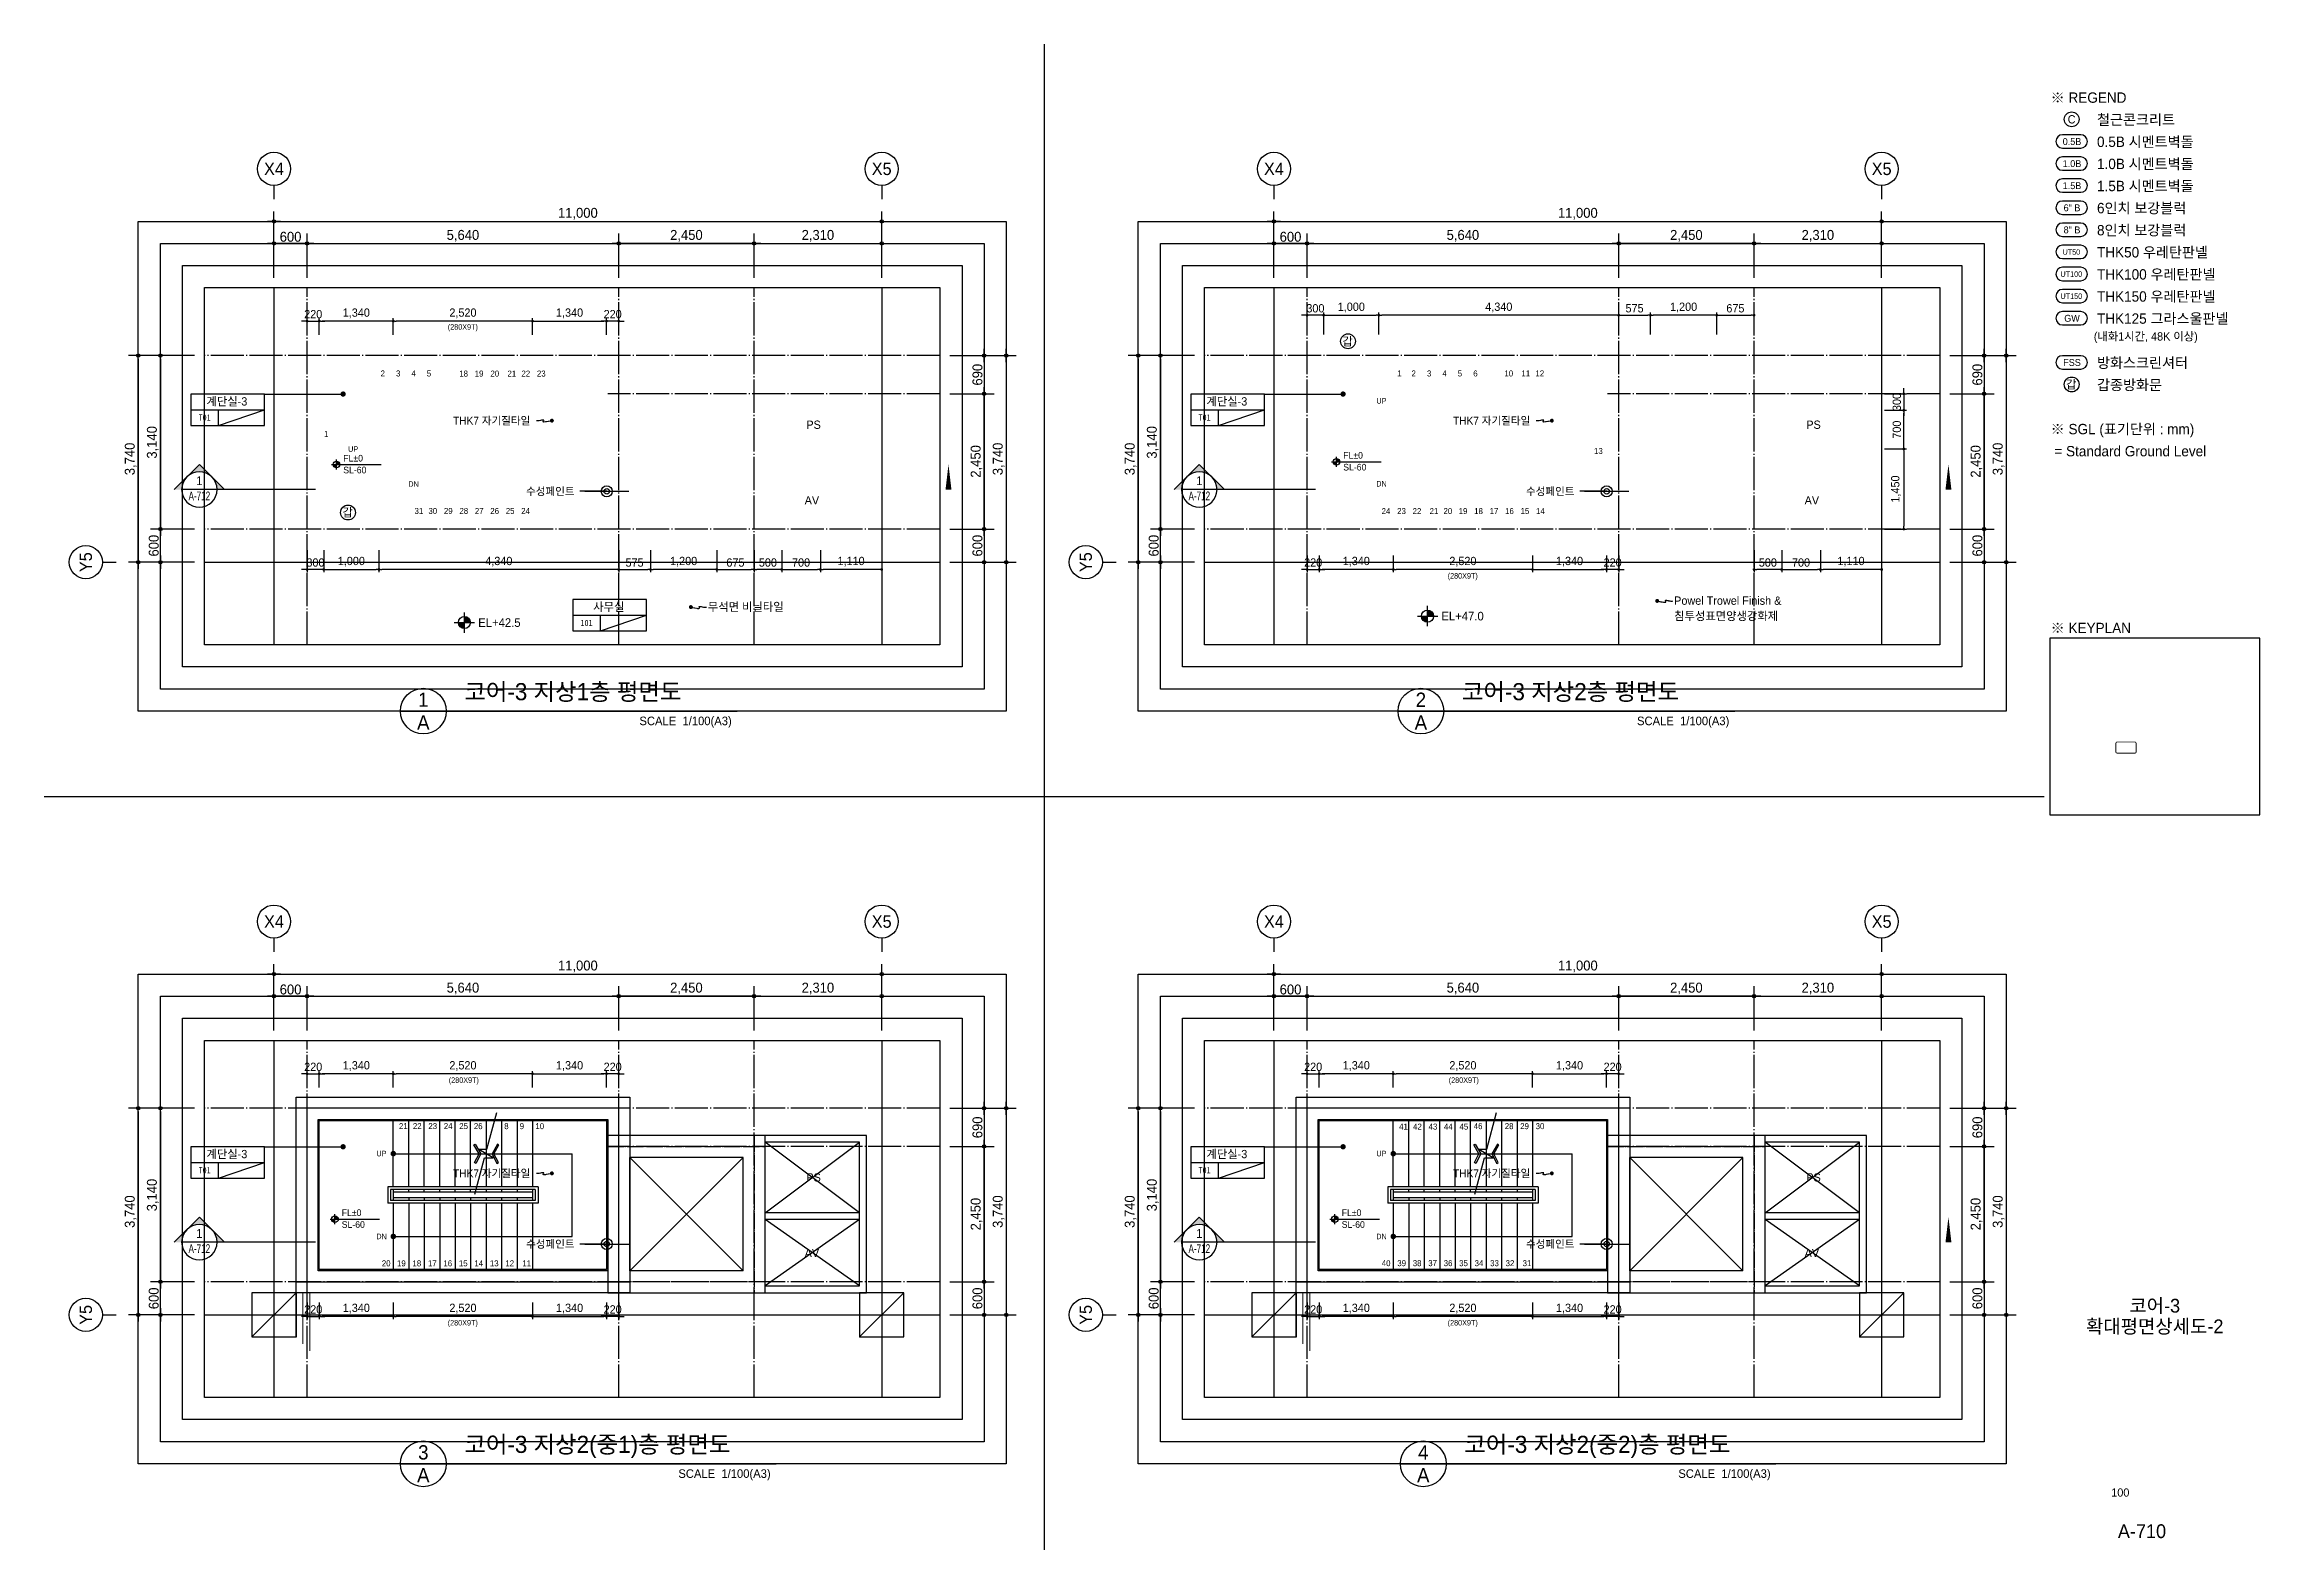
# Model space of a CAD drawing. Header units: millimetres. Extents: x 252711992 to 505989238, y 504776675 to 1009617600.
# Drawn here: x 253173992 to 253214092, y 504804712 to 504831962 of the extents above; entities that cross this region are included whole.
import ezdxf
from ezdxf.enums import TextEntityAlignment as Align
from ezdxf.xclip import XClip

# ---------------------------------------------------------------- set-up
doc = ezdxf.new("R2010")
doc.units = ezdxf.units.MM
doc.header["$XCLIPFRAME"] = 0
doc.linetypes.add('CEN', pattern=[35, 30, -2, 1, -2])
doc.linetypes.add('사무실2종$0$ACAD_ISO04W100', pattern=[30, 24, -3, 0, -3])
for name, color, linetype in [('$ZCDB_AUDIT_GENERATED_600D18', 7, 'Continuous'), ('0KD DIM', 7, 'Continuous'), ('4A.TEC CEN', 1, 'CEN'), ('4A.TEC CEN 보조1', 14, 'CEN'), ('4A.TEC DIM', 7, 'Continuous'), ('4A.TEC ELE 4', 9, 'Continuous'), ('4A.TEC FORM-TEXT', 3, 'Continuous'), ('4A.TEC IND', 7, 'Continuous'), ('4A.TEC TEXT', 7, 'Continuous'), ('4A.TEC TEXT 1', 3, 'Continuous'), ('4A.TEC TEXT 2', 3, 'Continuous'), ('4A.TEC 기둥', 2, 'Continuous'), ('4A.TEC 마감선 2', 5, 'Continuous'), ('4A.TEC 벽체 1', 2, 'Continuous'), ('4A.TEC 벽체 3', 4, 'Continuous'), ('4A.TEC 벽체 4', 7, 'Continuous'), ('4A.TEC 심볼', 7, 'Continuous'), ('4A.TEC 해치 1', 9, 'Continuous'), ('CEN', 1, 'CEN'), ('LEV', 7, 'Continuous'), ('ROM', 7, 'Continuous'), ('SYM', 1, 'Continuous'), ('TEXT', 7, 'Continuous'), ('㈜SE&C TEXT', 7, 'Continuous')]:
    doc.layers.add(name, color=color, linetype=linetype)
doc.layers.add('DEFPOINT', color=135, linetype='Continuous', plot=False)
doc.styles.add('1', font='')
doc.styles.add('GHS', font='malgun.ttf')
doc.styles.add('SAMOO', font='')
doc.styles.add('나눔고딕', font='')
doc.styles.add('돋움', font='')
doc.styles.add('돋음체', font='')
doc.styles.add('울릉도L', font='')
doc.styles.get('1').set_extended_font_data('DotumChe')
doc.styles.get('SAMOO').set_extended_font_data('Dotum')
doc.styles.get('나눔고딕').set_extended_font_data('Dotum')
doc.styles.get('돋움').set_extended_font_data('Dotum')
doc.styles.get('돋음체').set_extended_font_data('Dotum')
doc.styles.get('울릉도L').set_extended_font_data('Dotum')
doc.dimstyles.new('DIM_600(외부치수)', dxfattribs={"dimscale": 400, "dimtxt": 3.3, "dimasz": 1, "dimexe": 2, "dimexo": 2, "dimgap": 1, "dimtad": 1, "dimdec": 0, "dimdsep": 46, "dimlunit": 6, "dimtxsty": '나눔고딕', "dimblk1": 'DIMDOT', "dimblk2": 'DIMDOT', "dimsah": 1, "dimcen": 2.5, "dimdle": 1.5, "dimclrd": 8, "dimclre": 8, "dimclrt": 3, "dimadec": 0, "dimazin": 0, "dimtfac": 1, "dimtdec": 0, "dimtix": 1, "dimtmove": 2, "dimatfit": 3, "dimldrblk": 'DIMDOT', "dimfxl": 1, "dimtvp": 1, "dimtolj": 1, "dimtzin": 0, "dimarcsym": 0})
doc.dimstyles.new('DIM_80(외부치수)', dxfattribs={"dimscale": 40, "dimtxt": 3.3, "dimasz": 1, "dimexe": 2, "dimexo": 2, "dimgap": 1, "dimtad": 1, "dimdec": 0, "dimdsep": 46, "dimlunit": 6, "dimtxsty": '돋움', "dimblk1": 'DIMDOT', "dimblk2": 'DIMDOT', "dimsah": 1, "dimcen": 2.5, "dimdle": 1.5, "dimclrd": 1, "dimclre": 7, "dimclrt": 2, "dimadec": 0, "dimazin": 0, "dimtfac": 1, "dimtdec": 0, "dimtix": 1, "dimtmove": 2, "dimatfit": 3, "dimldrblk": 'DIMDOT', "dimfxl": 1, "dimtvp": 1, "dimtolj": 1, "dimtzin": 0, "dimarcsym": 0})
doc.dimstyles.new('KD DIM 1', dxfattribs={"dimscale": 50, "dimtxt": 3, "dimasz": 1, "dimexe": 1, "dimexo": 1, "dimgap": 1, "dimtad": 1, "dimdec": 0, "dimzin": 0, "dimdsep": 46, "dimlunit": 6, "dimtxsty": '돋음체', "dimblk": 'DOT', "dimcen": 3, "dimdle": 1, "dimclrd": 256, "dimclre": 256, "dimclrt": 3, "dimazin": 0, "dimtfac": 1, "dimtdec": 0, "dimtix": 1, "dimtmove": 2, "dimatfit": 3, "dimldrblk": 'OBLIQUE', "dimfxl": 1, "dimtvp": 0.8333, "dimtolj": 1, "dimtzin": 0, "dimarcsym": 0})

msp = doc.modelspace()

# ---------------------------------------------------------------- texts
at = {"layer": '0KD DIM', "color": 3, "style": '돋음체'}
for p in [(253181567.37, 504826846.24, 1666.67), (253199666.09, 504822340.98, 1666.67), (253181585.31, 504813212.6, -3332.88), (253199685.31, 504813212.6, -3332.88), (253181566.09, 504808820.81, -3332.88), (253199666.09, 504808820.81, -3332.88)]:
    msp.add_text('(280X9T)', height=100, dxfattribs=at).set_placement(p, align=Align.MIDDLE_CENTER)
at = {"layer": '4A.TEC FORM-TEXT', "style": '돋움'}
msp.add_text('A-710', height=250, dxfattribs=at).set_placement((253211961, 504804922.22, 3333.33), align=Align.CENTER)
at = {"layer": '4A.TEC TEXT', "style": '돋움'}
for s, p in [('C', (253210687.47, 504830604.27)), ('갑', (253197583.04, 504826582.99)), ('갑', (253210681.23, 504825806.22)), ('갑', (253179483.04, 504823488.97))]:
    msp.add_text(s, height=150, dxfattribs=at).set_placement(p, align=Align.MIDDLE_CENTER)
for s, height, p in [('0.5B', 125, (253210694.35, 504830202.35)), ('1.0B', 125, (253210694.35, 504829802.35)), ('1.5B', 125, (253210694.35, 504829402.35)), ('6" B', 125, (253210694.35, 504829002.35)), ('8" B', 125, (253210694.35, 504828602.35)), ('UT50', 100, (253210682.46, 504828202.35)), ('UT100', 100, (253210682.46, 504827802.35)), ('UT150', 100, (253210682.46, 504827402.35)), ('GW', 125, (253210694.35, 504827002.35)), ('FSS', 125, (253210694.35, 504826202.35))]:
    msp.add_text(s, height=height, dxfattribs=at).set_placement(p, align=Align.MIDDLE)
msp.add_text('무석면 비닐타일', height=150, dxfattribs=at).set_placement((253186001.93, 504821779.84), align=Align.MIDDLE_LEFT)
at = {"layer": '4A.TEC TEXT 1', "style": '돋음체'}
for s, p in [('UP', (253198104.02, 504825508.1, 8332.43)), ('UP', (253179491.7, 504824635.45, 4999.55)), ('DN', (253180580.46, 504824001.84, 4999.55)), ('DN', (253198101.57, 504824007.57)), ('UP', (253180004.02, 504811883.1, 8332.43)), ('UP', (253198104.02, 504811883.1, 8332.43)), ('DN', (253180001.57, 504810382.57)), ('DN', (253198101.57, 504810382.57))]:
    msp.add_text(s, height=100, dxfattribs=at).set_placement(p, align=Align.MIDDLE_LEFT)
at = {"layer": '4A.TEC TEXT 2', "color": 3, "style": '나눔고딕'}
for s, height, p in [('※ REGEND', 187.5, (253210306.79, 504830847.49)), ('철근콘크리트', 187.5, (253211146.74, 504830447.5)), ('0.5B 시멘트벽돌', 187.5, (253211146.74, 504830047.51)), ('1.0B 시멘트벽돌', 187.5, (253211146.74, 504829647.51)), ('1.5B 시멘트벽돌', 187.5, (253211146.74, 504829247.51)), ('6인치 보강블럭', 187.5, (253211146.74, 504828847.51)), ('8인치 보강블럭', 187.5, (253211146.74, 504828447.51)), ('THK50 우레탄판넬', 187.5, (253211146.74, 504828047.51)), ('THK100 우레탄판넬', 187.5, (253211146.74, 504827647.51)), ('THK150 우레탄판넬', 187.5, (253211146.74, 504827247.51)), ('THK125 그라스울판넬', 187.5, (253211146.74, 504826847.51)), ('(내화1시간, 48K 이상)', 150, (253211088.64, 504826555.15)), ('방화스크린셔터', 187.5, (253211146.74, 504826047.51)), ('갑종방화문', 187.5, (253211146.74, 504825647.51)), ('※ SGL (표기단위 : mm)', 187.5, (253210306.79, 504824847.49)), (' = Standard Ground Level', 187.5, (253210306.79, 504824447.49)), ('※ KEYPLAN', 187.5, (253210306.79, 504821247.49)), ('코어-3 지상1층 평면도', 310.5, (253181594.61, 504819995.66, 3333.33)), ('코어-3 지상2층 평면도', 310.5, (253199651.44, 504819995.66, 3333.33)), ('코어-3 지상2(중1)층 평면도', 310.5, (253181594.61, 504806370.66, 3333.33)), ('코어-3 지상2(중2)층 평면도', 310.5, (253199694.61, 504806370.66, 3333.33))]:
    msp.add_text(s, height=height, dxfattribs=at).set_placement(p, align=Align.BOTTOM_LEFT)
for s, p in [('1', (253180851.72, 504820099.16, 3333.33)), ('2', (253198908.55, 504820099.16, 3333.33)), ('A', (253180851.72, 504819685.16, 3333.33)), ('A', (253198908.55, 504819685.16, 3333.33)), ('3', (253180851.72, 504806474.16, 3333.33)), ('4', (253198951.72, 504806474.16, 3333.33)), ('A', (253180851.72, 504806060.16, 3333.33)), ('A', (253198951.72, 504806060.16, 3333.33))]:
    msp.add_text(s, height=258.75, dxfattribs=at).set_placement(p, align=Align.MIDDLE)
for p in [(253186434.51, 504819590.52, 3333.33), (253204491.33, 504819590.52, 3333.33), (253187138.94, 504805965.52, 3333.33), (253205238.94, 504805965.52, 3333.33)]:
    msp.add_text('SCALE  1/100(A3)', height=155.25, dxfattribs=at).set_placement(p, align=Align.BOTTOM_RIGHT)
at = {"layer": '4A.TEC TEXT 2', "style": '나눔고딕'}
for s, height, p in [('코어-3', 250, (253212191.89, 504809003.72, 3333.33)), ('확대평면상세도-2', 250, (253212191.89, 504808629.83, 3333.33)), ('100', 150, (253211569.02, 504805672.21, 3333.33))]:
    msp.add_text(s, height=height, dxfattribs=at).set_placement(p, align=Align.CENTER)
at = {"layer": 'LEV', "style": '돋움'}
for s, p in [('FL%%P0', (253179402.9, 504824410.37)), ('FL%%P0', (253197502.9, 504824461.77)), ('SL-60', (253179402.9, 504824196.16)), ('SL-60', (253197502.9, 504824247.56)), ('SL-60', (253179374.98, 504810538.07)), ('FL%%P0', (253179374.98, 504810752.28)), ('SL-60', (253197474.98, 504810538.07)), ('FL%%P0', (253197474.98, 504810752.28))]:
    msp.add_text(s, height=120, dxfattribs=at).set_placement(p)
at = {"layer": 'TEXT', "style": '나눔고딕'}
for s, height, p in [('2', 108.68, (253180157.1, 504825917.2, 1666.67)), ('3', 108.68, (253180437.25, 504825917.2, 1666.67)), ('4', 108.68, (253180715.62, 504825917.2, 1666.67)), ('5', 108.68, (253180994.44, 504825917.2, 1666.67)), ('18', 108.675, (253181660.33, 504825915.17, 1666.67)), ('19', 108.675, (253181940.04, 504825915.17, 1666.67)), ('20', 108.675, (253182224.9, 504825915.17, 1666.67)), ('21', 108.675, (253182533.36, 504825915.17, 1666.67)), ('22', 108.675, (253182785.94, 504825915.17, 1666.67)), ('23', 108.675, (253183066.23, 504825915.17, 1666.67)), ('1', 108.68, (253198559.36, 504825917.2, 1666.67)), ('2', 108.68, (253198817.1, 504825917.2, 1666.67)), ('3', 108.68, (253199097.25, 504825917.2, 1666.67)), ('4', 108.68, (253199375.62, 504825917.2, 1666.67)), ('5', 108.68, (253199654.44, 504825917.2, 1666.67)), ('6', 108.68, (253199935.62, 504825917.2, 1666.67)), ('10', 108.675, (253200578.94, 504825917.2, 1666.67)), ('11', 108.675, (253200887.4, 504825917.2, 1666.67)), ('12', 108.675, (253201139.97, 504825917.2, 1666.67)), ('1', 108.68, (253179135.21, 504824822.66, 1666.67)), ('13', 108.675, (253202200.66, 504824514.15, 1666.67)), ('31', 108.675, (253180850.86, 504823428.65, 1666.67)), ('30', 108.675, (253181102.4, 504823428.65, 1666.67)), ('29', 108.675, (253181382.84, 504823428.65, 1666.67)), ('28', 108.675, (253181663.13, 504823428.65, 1666.67)), ('27', 108.675, (253181942.84, 504823428.65, 1666.67)), ('26', 108.675, (253182222.84, 504823428.65, 1666.67)), ('25', 108.675, (253182502.69, 504823428.65, 1666.67)), ('24', 108.675, (253182782.54, 504823428.65, 1666.67)), ('24', 108.675, (253198355.81, 504823425.87, 1666.67)), ('23', 108.675, (253198637.14, 504823425.87, 1666.67)), ('22', 108.675, (253198916.84, 504823425.87, 1666.67)), ('21', 108.675, (253199224.27, 504823425.87, 1666.67)), ('20', 108.675, (253199475.81, 504823425.87, 1666.67)), ('19', 108.675, (253199750.94, 504823425.87, 1666.67)), ('18', 108.675, (253200031.24, 504823425.87, 1666.67)), ('17', 108.675, (253200310.94, 504823425.87, 1666.67)), ('16', 108.675, (253200590.94, 504823425.87, 1666.67)), ('15', 108.675, (253200870.8, 504823425.87, 1666.67)), ('14', 108.675, (253201150.65, 504823425.87, 1666.67)), ('21', 108.675, (253180568.79, 504812293.38, -3332.88)), ('22', 108.675, (253180821.37, 504812293.38, -3332.88)), ('23', 108.675, (253181101.66, 504812293.38, -3332.88)), ('24', 108.675, (253181380.33, 504812293.38, -3332.88)), ('25', 108.675, (253181660.48, 504812293.38, -3332.88)), ('26', 108.675, (253181924.39, 504812292.2, -3332.88)), ('8', 108.68, (253182395.77, 504812292.2, -3332.88)), ('9', 108.68, (253182675.63, 504812292.2, -3332.88)), ('10', 108.675, (253183038.94, 504812292.2, -3332.88)), ('41', 108.675, (253198673.24, 504812284.05, 1666.67)), ('42', 108.675, (253198925.81, 504812284.05, 1666.67)), ('43', 108.675, (253199206.1, 504812284.05, 1666.67)), ('44', 108.675, (253199484.78, 504812284.05, 1666.67)), ('45', 108.675, (253199764.92, 504812284.05, 1666.67)), ('46', 108.675, (253200023.95, 504812292.2, 1666.67)), ('28', 108.675, (253200584.69, 504812292.2, 1666.67)), ('29', 108.675, (253200864.39, 504812292.2, 1666.67)), ('30', 108.675, (253201143.95, 504812292.2, 1666.67)), ('20', 108.675, (253180258.61, 504809808.75, -3332.88)), ('19', 108.675, (253180533.75, 504809808.75, -3332.88)), ('18', 108.675, (253180814.04, 504809808.75, -3332.88)), ('17', 108.675, (253181093.75, 504809808.75, -3332.88)), ('16', 108.675, (253181373.75, 504809808.75, -3332.88)), ('15', 108.675, (253181653.6, 504809808.75, -3332.88)), ('14', 108.675, (253181933.45, 504809808.75, -3332.88)), ('13', 108.675, (253182214.78, 504809808.75, -3332.88)), ('12', 108.675, (253182494.48, 504809808.75, -3332.88)), ('11', 108.675, (253182801.91, 504809808.75, -3332.88)), ('40', 108.675, (253198358.95, 504809812.11, 1666.67)), ('39', 108.675, (253198639.54, 504809812.11, 1666.67)), ('38', 108.675, (253198919.84, 504809812.11, 1666.67)), ('37', 108.675, (253199199.54, 504809812.11, 1666.67)), ('36', 108.675, (253199479.54, 504809812.11, 1666.67)), ('35', 108.675, (253199759.39, 504809812.11, 1666.67)), ('34', 108.675, (253200039.25, 504809812.11, 1666.67)), ('33', 108.675, (253200320.57, 504809812.11, 1666.67)), ('32', 108.675, (253200600.28, 504809812.11, 1666.67)), ('31', 108.675, (253200907.71, 504809812.11, 1666.67))]:
    msp.add_text(s, height=height, dxfattribs=at).set_placement(p, align=Align.BOTTOM_RIGHT)
at = {"layer": 'TEXT'}
for s, height, style, p in [('계단실-3', 150, '돋움', (253177296.45, 504825498.52)), ('계단실-3', 150, '돋움', (253195396.45, 504825498.52)), ('T01', 112.5, '1', (253176893.69, 504825208.05)), ('PS', 150, '돋움', (253187915.89, 504825076.43, -3333.33)), ('T01', 112.5, '1', (253194993.69, 504825208.05)), ('PS', 150, '돋움', (253206015.89, 504825076.43, -3333.33)), ('AV', 150, '돋움', (253187885.42, 504823707.78, -3333.33)), ('AV', 150, '돋움', (253205985.42, 504823707.78, -3333.33)), ('사무실', 150, '돋움', (253184209.24, 504821778.37)), ('101', 112.5, '1', (253183806.48, 504821487.9)), ('계단실-3', 150, '돋움', (253177296.45, 504811873.52)), ('계단실-3', 150, '돋움', (253195396.45, 504811873.52)), ('T01', 112.5, '1', (253176893.69, 504811583.05)), ('PS', 150, '돋움', (253187915.89, 504811451.43, -3333.33)), ('T01', 112.5, '1', (253194993.69, 504811583.05)), ('PS', 150, '돋움', (253206015.89, 504811451.43, -3333.33)), ('AV', 150, '돋움', (253187885.42, 504810082.78, -3333.33)), ('AV', 150, '돋움', (253205985.42, 504810082.78, -3333.33))]:
    msp.add_text(s, height=height, dxfattribs=dict(at, style=style)).set_placement(p, align=Align.MIDDLE_CENTER)
at = {"layer": 'TEXT', "style": '돋움'}
for p in [(253176798.04, 504823982.23, 1666.67), (253194898.04, 504823982.23, 1666.67), (253176798.04, 504810357.23, 1666.67), (253194898.04, 504810357.23, 1666.67)]:
    msp.add_text('1', height=160.11, dxfattribs=at).set_placement(p, align=Align.CENTER)
at = {"layer": 'TEXT', "style": '돋움', "width": 0.7}
for p in [(253176798.04, 504823706.54, 1666.67), (253194898.04, 504823706.54, 1666.67), (253176798.04, 504810081.54, 1666.67), (253194898.04, 504810081.54, 1666.67)]:
    msp.add_text('A-712', height=160.115, dxfattribs=at).set_placement(p, align=Align.CENTER)

# ---------------------------------------------------------------- blocks, each defined once
blk = doc.blocks.new('DIMDOT')
at = {"color": 0}
blk.add_line((-2, 0), (2, 0), dxfattribs=at)
for radius in [0.5, 0.25]:
    blk.add_circle((0, 0), radius, dxfattribs=at)
blk = doc.blocks.new('*D57')
at = {"layer": '4A.TEC DIM', "color": 8, "lineweight": -2, "transparency": 16777216}
for p, q in [((169308, -38163), (169308, -25069)), ((303308, -38163), (303308, -25069)), ((169808, -26069), (302808, -26069))]:
    blk.add_line(p, q, dxfattribs=at)
at = {"layer": 'Defpoints', "color": 0, "transparency": 16777216}
for p in [(303308, -26069), (169308, -39163), (303308, -39163)]:
    blk.add_point(p, dxfattribs=at)
at = {"layer": '4A.TEC DIM', "color": 8, "lineweight": -2, "transparency": 16777216, "xscale": 500, "yscale": 500, "zscale": 500, "rotation": 180}
blk.add_blockref('DIMDOT', (169308, -26069), dxfattribs=at)
at = {"layer": '4A.TEC DIM', "color": 8, "lineweight": -2, "transparency": 16777216, "xscale": 500, "yscale": 500, "zscale": 500}
blk.add_blockref('DIMDOT', (303308, -26069), dxfattribs=at)
at = {"layer": '4A.TEC DIM', "color": 3, "transparency": 16777216, "insert": (236308, -24584), "char_height": 1650, "attachment_point": 5, "style": '나눔고딕'}
blk.add_mtext('\\A1;134,000', dxfattribs=at)
blk = doc.blocks.new('ccs122')
at = {"layer": '4A.TEC 심볼'}
blk.add_line((0, 8), (0, 3), dxfattribs=at)
blk.add_circle((0, 14), 6, dxfattribs=at)
at = {"layer": '4A.TEC TEXT 2', "color": 3, "style": 'GHS'}
blk.add_attdef('NO', text='', height=4.5, dxfattribs=at).set_placement((-0.006, 14.018), align=Align.MIDDLE_CENTER)
blk = doc.blocks.new('*D58')
at = {"layer": '4A.TEC DIM', "color": 8, "lineweight": -2, "transparency": 16777216}
for p, q in [((292308, -38163), (292308, -30082)), ((303308, -38163), (303308, -30082)), ((302808, -31082), (292808, -31082))]:
    blk.add_line(p, q, dxfattribs=at)
at = {"layer": 'Defpoints', "color": 0, "transparency": 16777216}
for p in [(292308, -31082), (292308, -39163), (303308, -39163)]:
    blk.add_point(p, dxfattribs=at)
at = {"layer": '4A.TEC DIM', "color": 8, "lineweight": -2, "transparency": 16777216, "xscale": 500, "yscale": 500, "zscale": 500, "rotation": 180}
blk.add_blockref('DIMDOT', (292308, -31082), dxfattribs=at)
at = {"layer": '4A.TEC DIM', "color": 8, "lineweight": -2, "transparency": 16777216, "xscale": 500, "yscale": 500, "zscale": 500}
blk.add_blockref('DIMDOT', (303308, -31082), dxfattribs=at)
at = {"layer": '4A.TEC DIM', "color": 3, "transparency": 16777216, "insert": (297808, -29597), "char_height": 1650, "attachment_point": 5, "style": '나눔고딕'}
blk.add_mtext('\\A1;11,000', dxfattribs=at)
blk = doc.blocks.new('*D59')
at = {"layer": '4A.TEC DIM', "color": 8, "lineweight": -2, "transparency": 16777216}
for p, q in [((48195, -136937), (40113, -136937)), ((41113, -137437), (41113, -147437)), ((48195, -147937), (40113, -147937))]:
    blk.add_line(p, q, dxfattribs=at)
at = {"layer": 'Defpoints', "color": 0, "transparency": 16777216}
for p in [(49195, -136937), (41113, -147937), (49195, -147937)]:
    blk.add_point(p, dxfattribs=at)
at = {"layer": '4A.TEC DIM', "color": 8, "lineweight": -2, "transparency": 16777216, "xscale": 500, "yscale": 500, "zscale": 500}
for p, rotation in [((41113, -136937), 90), ((41113, -147937), 270)]:
    blk.add_blockref('DIMDOT', p, dxfattribs=dict(at, rotation=rotation))
at = {"layer": '4A.TEC DIM', "color": 3, "transparency": 16777216, "insert": (39628, -142437), "char_height": 1650, "attachment_point": 5, "rotation": 90, "style": '나눔고딕'}
blk.add_mtext('\\A1;11,000', dxfattribs=at)
blk = doc.blocks.new('*D60')
at = {"layer": '4A.TEC DIM', "color": 8, "lineweight": -2, "transparency": 16777216}
for p, q in [((48195, -92937), (35100, -92937)), ((36100, -93437), (36100, -213437)), ((48195, -213937), (35100, -213937))]:
    blk.add_line(p, q, dxfattribs=at)
at = {"layer": 'Defpoints', "color": 0, "transparency": 16777216}
for p in [(49195, -92937), (36100, -213937), (49195, -213937)]:
    blk.add_point(p, dxfattribs=at)
at = {"layer": '4A.TEC DIM', "color": 8, "lineweight": -2, "transparency": 16777216, "xscale": 500, "yscale": 500, "zscale": 500}
for p, rotation in [((36100, -92937), 90), ((36100, -213937), 270)]:
    blk.add_blockref('DIMDOT', p, dxfattribs=dict(at, rotation=rotation))
at = {"layer": '4A.TEC DIM', "color": 3, "transparency": 16777216, "insert": (34615, -153437), "char_height": 1650, "attachment_point": 5, "rotation": 90, "style": '나눔고딕'}
blk.add_mtext('\\A1;121,000', dxfattribs=at)
blk = doc.blocks.new('*D61')
at = {"layer": '4A.TEC DIM', "color": 8, "lineweight": -2, "transparency": 16777216}
for p, q in [((48195, -202937), (40113, -202937)), ((41113, -203437), (41113, -213437)), ((48195, -213937), (40113, -213937))]:
    blk.add_line(p, q, dxfattribs=at)
at = {"layer": 'Defpoints', "color": 0, "transparency": 16777216}
for p in [(49195, -202937), (41113, -213937), (49195, -213937)]:
    blk.add_point(p, dxfattribs=at)
at = {"layer": '4A.TEC DIM', "color": 8, "lineweight": -2, "transparency": 16777216, "xscale": 500, "yscale": 500, "zscale": 500}
for p, rotation in [((41113, -202937), 90), ((41113, -213937), 270)]:
    blk.add_blockref('DIMDOT', p, dxfattribs=dict(at, rotation=rotation))
at = {"layer": '4A.TEC DIM', "color": 3, "transparency": 16777216, "insert": (39628, -208437), "char_height": 1650, "attachment_point": 5, "rotation": 90, "style": '나눔고딕'}
blk.add_mtext('\\A1;11,000', dxfattribs=at)
blk = doc.blocks.new('*D62')
at = {"layer": '4A.TEC DIM', "color": 8, "lineweight": -2, "transparency": 16777216}
for p, q in [((48195, -191937), (40113, -191937)), ((41113, -192437), (41113, -202437)), ((48195, -202937), (40113, -202937))]:
    blk.add_line(p, q, dxfattribs=at)
at = {"layer": 'Defpoints', "color": 0, "transparency": 16777216}
for p in [(49195, -191937), (41113, -202937), (49195, -202937)]:
    blk.add_point(p, dxfattribs=at)
at = {"layer": '4A.TEC DIM', "color": 8, "lineweight": -2, "transparency": 16777216, "xscale": 500, "yscale": 500, "zscale": 500}
for p, rotation in [((41113, -191937), 90), ((41113, -202937), 270)]:
    blk.add_blockref('DIMDOT', p, dxfattribs=dict(at, rotation=rotation))
at = {"layer": '4A.TEC DIM', "color": 3, "transparency": 16777216, "insert": (39628, -197437), "char_height": 1650, "attachment_point": 5, "rotation": 90, "style": '나눔고딕'}
blk.add_mtext('\\A1;11,000', dxfattribs=at)
blk = doc.blocks.new('*D63')
at = {"layer": '4A.TEC DIM', "color": 8, "lineweight": -2, "transparency": 16777216}
for p, q in [((48195, -180937), (40113, -180937)), ((41113, -181437), (41113, -191437)), ((48195, -191937), (40113, -191937))]:
    blk.add_line(p, q, dxfattribs=at)
at = {"layer": 'Defpoints', "color": 0, "transparency": 16777216}
for p in [(49195, -180937), (41113, -191937), (49195, -191937)]:
    blk.add_point(p, dxfattribs=at)
at = {"layer": '4A.TEC DIM', "color": 8, "lineweight": -2, "transparency": 16777216, "xscale": 500, "yscale": 500, "zscale": 500}
for p, rotation in [((41113, -180937), 90), ((41113, -191937), 270)]:
    blk.add_blockref('DIMDOT', p, dxfattribs=dict(at, rotation=rotation))
at = {"layer": '4A.TEC DIM', "color": 3, "transparency": 16777216, "insert": (39628, -186437), "char_height": 1650, "attachment_point": 5, "rotation": 90, "style": '나눔고딕'}
blk.add_mtext('\\A1;11,000', dxfattribs=at)
blk = doc.blocks.new('*D64')
at = {"layer": '4A.TEC DIM', "color": 8, "lineweight": -2, "transparency": 16777216}
for p, q in [((48195, -169937), (40113, -169937)), ((41113, -170437), (41113, -180437)), ((48195, -180937), (40113, -180937))]:
    blk.add_line(p, q, dxfattribs=at)
at = {"layer": 'Defpoints', "color": 0, "transparency": 16777216}
for p in [(49195, -169937), (41113, -180937), (49195, -180937)]:
    blk.add_point(p, dxfattribs=at)
at = {"layer": '4A.TEC DIM', "color": 8, "lineweight": -2, "transparency": 16777216, "xscale": 500, "yscale": 500, "zscale": 500}
for p, rotation in [((41113, -169937), 90), ((41113, -180937), 270)]:
    blk.add_blockref('DIMDOT', p, dxfattribs=dict(at, rotation=rotation))
at = {"layer": '4A.TEC DIM', "color": 3, "transparency": 16777216, "insert": (39628, -175437), "char_height": 1650, "attachment_point": 5, "rotation": 90, "style": '나눔고딕'}
blk.add_mtext('\\A1;11,000', dxfattribs=at)
blk = doc.blocks.new('*D65')
at = {"layer": '4A.TEC DIM', "color": 8, "lineweight": -2, "transparency": 16777216}
for p, q in [((48195, -158937), (40113, -158937)), ((41113, -159437), (41113, -169437)), ((48195, -169937), (40113, -169937))]:
    blk.add_line(p, q, dxfattribs=at)
at = {"layer": 'Defpoints', "color": 0, "transparency": 16777216}
for p in [(49195, -158937), (41113, -169937), (49195, -169937)]:
    blk.add_point(p, dxfattribs=at)
at = {"layer": '4A.TEC DIM', "color": 8, "lineweight": -2, "transparency": 16777216, "xscale": 500, "yscale": 500, "zscale": 500}
for p, rotation in [((41113, -158937), 90), ((41113, -169937), 270)]:
    blk.add_blockref('DIMDOT', p, dxfattribs=dict(at, rotation=rotation))
at = {"layer": '4A.TEC DIM', "color": 3, "transparency": 16777216, "insert": (39628, -164437), "char_height": 1650, "attachment_point": 5, "rotation": 90, "style": '나눔고딕'}
blk.add_mtext('\\A1;11,000', dxfattribs=at)
blk = doc.blocks.new('*D66')
at = {"layer": '4A.TEC DIM', "color": 8, "lineweight": -2, "transparency": 16777216}
for p, q in [((48195, -147937), (40113, -147937)), ((41113, -148437), (41113, -158437)), ((48195, -158937), (40113, -158937))]:
    blk.add_line(p, q, dxfattribs=at)
at = {"layer": 'Defpoints', "color": 0, "transparency": 16777216}
for p in [(49195, -147937), (41113, -158937), (49195, -158937)]:
    blk.add_point(p, dxfattribs=at)
at = {"layer": '4A.TEC DIM', "color": 8, "lineweight": -2, "transparency": 16777216, "xscale": 500, "yscale": 500, "zscale": 500}
for p, rotation in [((41113, -147937), 90), ((41113, -158937), 270)]:
    blk.add_blockref('DIMDOT', p, dxfattribs=dict(at, rotation=rotation))
at = {"layer": '4A.TEC DIM', "color": 3, "transparency": 16777216, "insert": (39628, -153437), "char_height": 1650, "attachment_point": 5, "rotation": 90, "style": '나눔고딕'}
blk.add_mtext('\\A1;11,000', dxfattribs=at)
blk = doc.blocks.new('*D67')
at = {"layer": '4A.TEC DIM', "color": 8, "lineweight": -2, "transparency": 16777216}
for p, q in [((169308, -38163), (169308, -30082)), ((180308, -38163), (180308, -30082)), ((179808, -31082), (169808, -31082))]:
    blk.add_line(p, q, dxfattribs=at)
at = {"layer": 'Defpoints', "color": 0, "transparency": 16777216}
for p in [(169308, -31082), (169308, -39163), (180308, -39163)]:
    blk.add_point(p, dxfattribs=at)
at = {"layer": '4A.TEC DIM', "color": 8, "lineweight": -2, "transparency": 16777216, "xscale": 500, "yscale": 500, "zscale": 500, "rotation": 180}
blk.add_blockref('DIMDOT', (169308, -31082), dxfattribs=at)
at = {"layer": '4A.TEC DIM', "color": 8, "lineweight": -2, "transparency": 16777216, "xscale": 500, "yscale": 500, "zscale": 500}
blk.add_blockref('DIMDOT', (180308, -31082), dxfattribs=at)
at = {"layer": '4A.TEC DIM', "color": 3, "transparency": 16777216, "insert": (174808, -29597), "char_height": 1650, "attachment_point": 5, "style": '나눔고딕'}
blk.add_mtext('\\A1;11,000', dxfattribs=at)
blk = doc.blocks.new('*D68')
at = {"layer": '4A.TEC DIM', "color": 8, "lineweight": -2, "transparency": 16777216}
for p, q in [((188808, -38163), (188808, -30082)), ((197808, -38163), (197808, -30082)), ((197308, -31082), (189308, -31082))]:
    blk.add_line(p, q, dxfattribs=at)
at = {"layer": 'Defpoints', "color": 0, "transparency": 16777216}
for p in [(188808, -31082), (188808, -39163), (197808, -39163)]:
    blk.add_point(p, dxfattribs=at)
at = {"layer": '4A.TEC DIM', "color": 8, "lineweight": -2, "transparency": 16777216, "xscale": 500, "yscale": 500, "zscale": 500, "rotation": 180}
blk.add_blockref('DIMDOT', (188808, -31082), dxfattribs=at)
at = {"layer": '4A.TEC DIM', "color": 8, "lineweight": -2, "transparency": 16777216, "xscale": 500, "yscale": 500, "zscale": 500}
blk.add_blockref('DIMDOT', (197808, -31082), dxfattribs=at)
at = {"layer": '4A.TEC DIM', "color": 3, "transparency": 16777216, "insert": (193308, -29597), "char_height": 1650, "attachment_point": 5, "style": '나눔고딕'}
blk.add_mtext('\\A1;9,000', dxfattribs=at)
blk = doc.blocks.new('*D69')
at = {"layer": '4A.TEC DIM', "color": 8, "lineweight": -2, "transparency": 16777216}
for p, q in [((197808, -38163), (197808, -30082)), ((208808, -38163), (208808, -30082)), ((208308, -31082), (198308, -31082))]:
    blk.add_line(p, q, dxfattribs=at)
at = {"layer": 'Defpoints', "color": 0, "transparency": 16777216}
for p in [(197808, -31082), (197808, -39163), (208808, -39163)]:
    blk.add_point(p, dxfattribs=at)
at = {"layer": '4A.TEC DIM', "color": 8, "lineweight": -2, "transparency": 16777216, "xscale": 500, "yscale": 500, "zscale": 500, "rotation": 180}
blk.add_blockref('DIMDOT', (197808, -31082), dxfattribs=at)
at = {"layer": '4A.TEC DIM', "color": 8, "lineweight": -2, "transparency": 16777216, "xscale": 500, "yscale": 500, "zscale": 500}
blk.add_blockref('DIMDOT', (208808, -31082), dxfattribs=at)
at = {"layer": '4A.TEC DIM', "color": 3, "transparency": 16777216, "insert": (203308, -29597), "char_height": 1650, "attachment_point": 5, "style": '나눔고딕'}
blk.add_mtext('\\A1;11,000', dxfattribs=at)
blk = doc.blocks.new('*D70')
at = {"layer": '4A.TEC DIM', "color": 8, "lineweight": -2, "transparency": 16777216}
for p, q in [((208808, -38163), (208808, -30082)), ((219808, -38163), (219808, -30082)), ((219308, -31082), (209308, -31082))]:
    blk.add_line(p, q, dxfattribs=at)
at = {"layer": 'Defpoints', "color": 0, "transparency": 16777216}
for p in [(208808, -31082), (208808, -39163), (219808, -39163)]:
    blk.add_point(p, dxfattribs=at)
at = {"layer": '4A.TEC DIM', "color": 8, "lineweight": -2, "transparency": 16777216, "xscale": 500, "yscale": 500, "zscale": 500, "rotation": 180}
blk.add_blockref('DIMDOT', (208808, -31082), dxfattribs=at)
at = {"layer": '4A.TEC DIM', "color": 8, "lineweight": -2, "transparency": 16777216, "xscale": 500, "yscale": 500, "zscale": 500}
blk.add_blockref('DIMDOT', (219808, -31082), dxfattribs=at)
at = {"layer": '4A.TEC DIM', "color": 3, "transparency": 16777216, "insert": (214308, -29597), "char_height": 1650, "attachment_point": 5, "style": '나눔고딕'}
blk.add_mtext('\\A1;11,000', dxfattribs=at)
blk = doc.blocks.new('*D71')
at = {"layer": '4A.TEC DIM', "color": 8, "lineweight": -2, "transparency": 16777216}
for p, q in [((219808, -38163), (219808, -30082)), ((230808, -38163), (230808, -30082)), ((230308, -31082), (220308, -31082))]:
    blk.add_line(p, q, dxfattribs=at)
at = {"layer": 'Defpoints', "color": 0, "transparency": 16777216}
for p in [(219808, -31082), (219808, -39163), (230808, -39163)]:
    blk.add_point(p, dxfattribs=at)
at = {"layer": '4A.TEC DIM', "color": 8, "lineweight": -2, "transparency": 16777216, "xscale": 500, "yscale": 500, "zscale": 500, "rotation": 180}
blk.add_blockref('DIMDOT', (219808, -31082), dxfattribs=at)
at = {"layer": '4A.TEC DIM', "color": 8, "lineweight": -2, "transparency": 16777216, "xscale": 500, "yscale": 500, "zscale": 500}
blk.add_blockref('DIMDOT', (230808, -31082), dxfattribs=at)
at = {"layer": '4A.TEC DIM', "color": 3, "transparency": 16777216, "insert": (225308, -29597), "char_height": 1650, "attachment_point": 5, "style": '나눔고딕'}
blk.add_mtext('\\A1;11,000', dxfattribs=at)
blk = doc.blocks.new('*D72')
at = {"layer": '4A.TEC DIM', "color": 8, "lineweight": -2, "transparency": 16777216}
for p, q in [((230808, -38163), (230808, -30082)), ((241808, -38163), (241808, -30082)), ((241308, -31082), (231308, -31082))]:
    blk.add_line(p, q, dxfattribs=at)
at = {"layer": 'Defpoints', "color": 0, "transparency": 16777216}
for p in [(230808, -31082), (230808, -39163), (241808, -39163)]:
    blk.add_point(p, dxfattribs=at)
at = {"layer": '4A.TEC DIM', "color": 8, "lineweight": -2, "transparency": 16777216, "xscale": 500, "yscale": 500, "zscale": 500, "rotation": 180}
blk.add_blockref('DIMDOT', (230808, -31082), dxfattribs=at)
at = {"layer": '4A.TEC DIM', "color": 8, "lineweight": -2, "transparency": 16777216, "xscale": 500, "yscale": 500, "zscale": 500}
blk.add_blockref('DIMDOT', (241808, -31082), dxfattribs=at)
at = {"layer": '4A.TEC DIM', "color": 3, "transparency": 16777216, "insert": (236308, -29597), "char_height": 1650, "attachment_point": 5, "style": '나눔고딕'}
blk.add_mtext('\\A1;11,000', dxfattribs=at)
blk = doc.blocks.new('*D73')
at = {"layer": '4A.TEC DIM', "color": 8, "lineweight": -2, "transparency": 16777216}
for p, q in [((241808, -38163), (241808, -30082)), ((252808, -38163), (252808, -30082)), ((252308, -31082), (242308, -31082))]:
    blk.add_line(p, q, dxfattribs=at)
at = {"layer": 'Defpoints', "color": 0, "transparency": 16777216}
for p in [(241808, -31082), (241808, -39163), (252808, -39163)]:
    blk.add_point(p, dxfattribs=at)
at = {"layer": '4A.TEC DIM', "color": 8, "lineweight": -2, "transparency": 16777216, "xscale": 500, "yscale": 500, "zscale": 500, "rotation": 180}
blk.add_blockref('DIMDOT', (241808, -31082), dxfattribs=at)
at = {"layer": '4A.TEC DIM', "color": 8, "lineweight": -2, "transparency": 16777216, "xscale": 500, "yscale": 500, "zscale": 500}
blk.add_blockref('DIMDOT', (252808, -31082), dxfattribs=at)
at = {"layer": '4A.TEC DIM', "color": 3, "transparency": 16777216, "insert": (247308, -29597), "char_height": 1650, "attachment_point": 5, "style": '나눔고딕'}
blk.add_mtext('\\A1;11,000', dxfattribs=at)
blk = doc.blocks.new('*D74')
at = {"layer": '4A.TEC DIM', "color": 8, "lineweight": -2, "transparency": 16777216}
for p, q in [((252808, -38163), (252808, -30082)), ((263808, -38163), (263808, -30082)), ((263308, -31082), (253308, -31082))]:
    blk.add_line(p, q, dxfattribs=at)
at = {"layer": 'Defpoints', "color": 0, "transparency": 16777216}
for p in [(252808, -31082), (252808, -39163), (263808, -39163)]:
    blk.add_point(p, dxfattribs=at)
at = {"layer": '4A.TEC DIM', "color": 8, "lineweight": -2, "transparency": 16777216, "xscale": 500, "yscale": 500, "zscale": 500, "rotation": 180}
blk.add_blockref('DIMDOT', (252808, -31082), dxfattribs=at)
at = {"layer": '4A.TEC DIM', "color": 8, "lineweight": -2, "transparency": 16777216, "xscale": 500, "yscale": 500, "zscale": 500}
blk.add_blockref('DIMDOT', (263808, -31082), dxfattribs=at)
at = {"layer": '4A.TEC DIM', "color": 3, "transparency": 16777216, "insert": (258308, -29597), "char_height": 1650, "attachment_point": 5, "style": '나눔고딕'}
blk.add_mtext('\\A1;11,000', dxfattribs=at)
blk = doc.blocks.new('*D75')
at = {"layer": '4A.TEC DIM', "color": 8, "lineweight": -2, "transparency": 16777216}
for p, q in [((263808, -38163), (263808, -30082)), ((270308, -38163), (270308, -30082)), ((263308, -31082), (262808, -31082)), ((270308, -31082), (263808, -31082)), ((270808, -31082), (271308, -31082))]:
    blk.add_line(p, q, dxfattribs=at)
at = {"layer": 'Defpoints', "color": 0, "transparency": 16777216}
for p in [(263808, -31082), (263808, -39163), (270308, -39163)]:
    blk.add_point(p, dxfattribs=at)
at = {"layer": '4A.TEC DIM', "color": 8, "lineweight": -2, "transparency": 16777216, "xscale": 500, "yscale": 500, "zscale": 500}
blk.add_blockref('DIMDOT', (263808, -31082), dxfattribs=at)
at = {"layer": '4A.TEC DIM', "color": 8, "lineweight": -2, "transparency": 16777216, "xscale": 500, "yscale": 500, "zscale": 500, "rotation": 180}
blk.add_blockref('DIMDOT', (270308, -31082), dxfattribs=at)
at = {"layer": '4A.TEC DIM', "color": 3, "transparency": 16777216, "insert": (267058, -29597), "char_height": 1650, "attachment_point": 5, "style": '나눔고딕'}
blk.add_mtext('\\A1;6,500', dxfattribs=at)
blk = doc.blocks.new('*D76')
at = {"layer": '4A.TEC DIM', "color": 8, "lineweight": -2, "transparency": 16777216}
for p, q in [((281308, -38163), (281308, -30082)), ((292308, -38163), (292308, -30082)), ((291808, -31082), (281808, -31082))]:
    blk.add_line(p, q, dxfattribs=at)
at = {"layer": 'Defpoints', "color": 0, "transparency": 16777216}
for p in [(281308, -31082), (281308, -39163), (292308, -39163)]:
    blk.add_point(p, dxfattribs=at)
at = {"layer": '4A.TEC DIM', "color": 8, "lineweight": -2, "transparency": 16777216, "xscale": 500, "yscale": 500, "zscale": 500, "rotation": 180}
blk.add_blockref('DIMDOT', (281308, -31082), dxfattribs=at)
at = {"layer": '4A.TEC DIM', "color": 8, "lineweight": -2, "transparency": 16777216, "xscale": 500, "yscale": 500, "zscale": 500}
blk.add_blockref('DIMDOT', (292308, -31082), dxfattribs=at)
at = {"layer": '4A.TEC DIM', "color": 3, "transparency": 16777216, "insert": (286808, -29597), "char_height": 1650, "attachment_point": 5, "style": '나눔고딕'}
blk.add_mtext('\\A1;11,000', dxfattribs=at)
blk = doc.blocks.new('*D77')
at = {"layer": '4A.TEC DIM', "color": 8, "lineweight": -2, "transparency": 16777216}
for p, q in [((48195, -125937), (40113, -125937)), ((41113, -126437), (41113, -136437)), ((48195, -136937), (40113, -136937))]:
    blk.add_line(p, q, dxfattribs=at)
at = {"layer": 'Defpoints', "color": 0, "transparency": 16777216}
for p in [(49195, -125937), (41113, -136937), (49195, -136937)]:
    blk.add_point(p, dxfattribs=at)
at = {"layer": '4A.TEC DIM', "color": 8, "lineweight": -2, "transparency": 16777216, "xscale": 500, "yscale": 500, "zscale": 500}
for p, rotation in [((41113, -125937), 90), ((41113, -136937), 270)]:
    blk.add_blockref('DIMDOT', p, dxfattribs=dict(at, rotation=rotation))
at = {"layer": '4A.TEC DIM', "color": 3, "transparency": 16777216, "insert": (39628, -131437), "char_height": 1650, "attachment_point": 5, "rotation": 90, "style": '나눔고딕'}
blk.add_mtext('\\A1;11,000', dxfattribs=at)
blk = doc.blocks.new('*D78')
at = {"layer": '4A.TEC DIM', "color": 8, "lineweight": -2, "transparency": 16777216}
for p, q in [((48195, -114937), (40113, -114937)), ((41113, -115437), (41113, -125437)), ((48195, -125937), (40113, -125937))]:
    blk.add_line(p, q, dxfattribs=at)
at = {"layer": 'Defpoints', "color": 0, "transparency": 16777216}
for p in [(49195, -114937), (41113, -125937), (49195, -125937)]:
    blk.add_point(p, dxfattribs=at)
at = {"layer": '4A.TEC DIM', "color": 8, "lineweight": -2, "transparency": 16777216, "xscale": 500, "yscale": 500, "zscale": 500}
for p, rotation in [((41113, -114937), 90), ((41113, -125937), 270)]:
    blk.add_blockref('DIMDOT', p, dxfattribs=dict(at, rotation=rotation))
at = {"layer": '4A.TEC DIM', "color": 3, "transparency": 16777216, "insert": (39628, -120437), "char_height": 1650, "attachment_point": 5, "rotation": 90, "style": '나눔고딕'}
blk.add_mtext('\\A1;11,000', dxfattribs=at)
blk = doc.blocks.new('*D79')
at = {"layer": '4A.TEC DIM', "color": 8, "lineweight": -2, "transparency": 16777216}
for p, q in [((48195, -103937), (40113, -103937)), ((41113, -104437), (41113, -114437)), ((48195, -114937), (40113, -114937))]:
    blk.add_line(p, q, dxfattribs=at)
at = {"layer": 'Defpoints', "color": 0, "transparency": 16777216}
for p in [(49195, -103937), (41113, -114937), (49195, -114937)]:
    blk.add_point(p, dxfattribs=at)
at = {"layer": '4A.TEC DIM', "color": 8, "lineweight": -2, "transparency": 16777216, "xscale": 500, "yscale": 500, "zscale": 500}
for p, rotation in [((41113, -103937), 90), ((41113, -114937), 270)]:
    blk.add_blockref('DIMDOT', p, dxfattribs=dict(at, rotation=rotation))
at = {"layer": '4A.TEC DIM', "color": 3, "transparency": 16777216, "insert": (39628, -109437), "char_height": 1650, "attachment_point": 5, "rotation": 90, "style": '나눔고딕'}
blk.add_mtext('\\A1;11,000', dxfattribs=at)
blk = doc.blocks.new('*D80')
at = {"layer": '4A.TEC DIM', "color": 8, "lineweight": -2, "transparency": 16777216}
for p, q in [((48195, -92937), (40113, -92937)), ((41113, -93437), (41113, -103437)), ((48195, -103937), (40113, -103937))]:
    blk.add_line(p, q, dxfattribs=at)
at = {"layer": 'Defpoints', "color": 0, "transparency": 16777216}
for p in [(49195, -92937), (41113, -103937), (49195, -103937)]:
    blk.add_point(p, dxfattribs=at)
at = {"layer": '4A.TEC DIM', "color": 8, "lineweight": -2, "transparency": 16777216, "xscale": 500, "yscale": 500, "zscale": 500}
for p, rotation in [((41113, -92937), 90), ((41113, -103937), 270)]:
    blk.add_blockref('DIMDOT', p, dxfattribs=dict(at, rotation=rotation))
at = {"layer": '4A.TEC DIM', "color": 3, "transparency": 16777216, "insert": (39628, -98437), "char_height": 1650, "attachment_point": 5, "rotation": 90, "style": '나눔고딕'}
blk.add_mtext('\\A1;11,000', dxfattribs=at)
blk = doc.blocks.new('*D81')
at = {"layer": '4A.TEC DIM', "color": 8, "lineweight": -2, "transparency": 16777216}
for p, q in [((180308, -38163), (180308, -30082)), ((188808, -38163), (188808, -30082)), ((180808, -31082), (188308, -31082))]:
    blk.add_line(p, q, dxfattribs=at)
at = {"layer": 'Defpoints', "color": 0, "transparency": 16777216}
for p in [(188808, -31082), (180308, -39163), (188808, -39163)]:
    blk.add_point(p, dxfattribs=at)
at = {"layer": '4A.TEC DIM', "color": 8, "lineweight": -2, "transparency": 16777216, "xscale": 500, "yscale": 500, "zscale": 500, "rotation": 180}
blk.add_blockref('DIMDOT', (180308, -31082), dxfattribs=at)
at = {"layer": '4A.TEC DIM', "color": 8, "lineweight": -2, "transparency": 16777216, "xscale": 500, "yscale": 500, "zscale": 500}
blk.add_blockref('DIMDOT', (188808, -31082), dxfattribs=at)
at = {"layer": '4A.TEC DIM', "color": 3, "transparency": 16777216, "insert": (184558, -29597), "char_height": 1650, "attachment_point": 5, "style": '나눔고딕'}
blk.add_mtext('\\A1;8,500', dxfattribs=at)
blk = doc.blocks.new('*D82')
at = {"layer": '4A.TEC DIM', "color": 8, "lineweight": -2, "transparency": 16777216}
for p, q in [((270308, -38163), (270308, -30082)), ((281308, -38163), (281308, -30082)), ((270808, -31082), (280808, -31082))]:
    blk.add_line(p, q, dxfattribs=at)
at = {"layer": 'Defpoints', "color": 0, "transparency": 16777216}
for p in [(281308, -31082), (270308, -39163), (281308, -39163)]:
    blk.add_point(p, dxfattribs=at)
at = {"layer": '4A.TEC DIM', "color": 8, "lineweight": -2, "transparency": 16777216, "xscale": 500, "yscale": 500, "zscale": 500, "rotation": 180}
blk.add_blockref('DIMDOT', (270308, -31082), dxfattribs=at)
at = {"layer": '4A.TEC DIM', "color": 8, "lineweight": -2, "transparency": 16777216, "xscale": 500, "yscale": 500, "zscale": 500}
blk.add_blockref('DIMDOT', (281308, -31082), dxfattribs=at)
at = {"layer": '4A.TEC DIM', "color": 3, "transparency": 16777216, "insert": (275808, -29597), "char_height": 1650, "attachment_point": 5, "style": '나눔고딕'}
blk.add_mtext('\\A1;11,000', dxfattribs=at)
blk = doc.blocks.new('*D306')
at = {"layer": '$ZCDB_AUDIT_GENERATED_600D18', "color": 8, "lineweight": -2, "transparency": 16777216}
for p, q in [((253176713, 504826327), (253175513, 504826327)), ((253175693, 504826267), (253175693, 504822647)), ((253176713, 504822587), (253175513, 504822587))]:
    blk.add_line(p, q, dxfattribs=at)
at = {"layer": 'Defpoints', "color": 0, "transparency": 16777216}
for p in [(253176893, 504826327, 0), (253175693, 504822587), (253176893, 504822587, 0)]:
    blk.add_point(p, dxfattribs=at)
at = {"layer": '$ZCDB_AUDIT_GENERATED_600D18', "color": 8, "lineweight": -2, "transparency": 16777216, "xscale": 60, "yscale": 60, "zscale": 60}
for p, rotation in [((253175693, 504826327), 90), ((253175693, 504822587), 270)]:
    blk.add_blockref('DIMDOT', p, dxfattribs=dict(at, rotation=rotation))
at = {"layer": '$ZCDB_AUDIT_GENERATED_600D18', "color": 3, "transparency": 16777216, "insert": (253175555, 504824457), "char_height": 180, "attachment_point": 5, "rotation": 90, "style": '나눔고딕'}
blk.add_mtext('\\A1;3,740', dxfattribs=at)
blk = doc.blocks.new('*D307')
at = {"layer": '$ZCDB_AUDIT_GENERATED_600D18', "color": 8, "lineweight": -2, "transparency": 16777216}
for p, q in [((253176713, 504823187), (253175913, 504823187)), ((253176093, 504822647), (253176093, 504823127)), ((253176713, 504822587), (253175913, 504822587))]:
    blk.add_line(p, q, dxfattribs=at)
at = {"layer": 'Defpoints', "color": 0, "transparency": 16777216}
for p in [(253176093, 504823187), (253176893, 504823187, 0), (253176893, 504822587, 0)]:
    blk.add_point(p, dxfattribs=at)
at = {"layer": '$ZCDB_AUDIT_GENERATED_600D18', "color": 8, "lineweight": -2, "transparency": 16777216, "xscale": 60, "yscale": 60, "zscale": 60}
for p, rotation in [((253176093, 504823187), 90), ((253176093, 504822587), 270)]:
    blk.add_blockref('DIMDOT', p, dxfattribs=dict(at, rotation=rotation))
at = {"layer": '$ZCDB_AUDIT_GENERATED_600D18', "color": 3, "transparency": 16777216, "insert": (253175973, 504822887), "char_height": 180, "attachment_point": 5, "rotation": 90, "style": '나눔고딕'}
blk.add_mtext('\\A1;600', dxfattribs=at)
blk = doc.blocks.new('*D303')
at = {"layer": '$ZCDB_AUDIT_GENERATED_600D18', "color": 8, "lineweight": -2, "transparency": 16777216}
for p, q in [((253178149, 504827737), (253178149, 504828937)), ((253189149, 504827737), (253189149, 504828937)), ((253178209, 504828757), (253189089, 504828757))]:
    blk.add_line(p, q, dxfattribs=at)
at = {"layer": 'Defpoints', "color": 0, "transparency": 16777216}
for p in [(253189149, 504828757), (253178149, 504827557, 0), (253189149, 504827557)]:
    blk.add_point(p, dxfattribs=at)
at = {"layer": '$ZCDB_AUDIT_GENERATED_600D18', "color": 8, "lineweight": -2, "transparency": 16777216, "xscale": 60, "yscale": 60, "zscale": 60, "rotation": 180}
blk.add_blockref('DIMDOT', (253178149, 504828757), dxfattribs=at)
at = {"layer": '$ZCDB_AUDIT_GENERATED_600D18', "color": 8, "lineweight": -2, "transparency": 16777216, "xscale": 60, "yscale": 60, "zscale": 60}
blk.add_blockref('DIMDOT', (253189149, 504828757), dxfattribs=at)
at = {"layer": '$ZCDB_AUDIT_GENERATED_600D18', "color": 3, "transparency": 16777216, "insert": (253183649, 504828895), "char_height": 180, "attachment_point": 5, "style": '나눔고딕'}
blk.add_mtext('\\A1;11,000', dxfattribs=at)
blk = doc.blocks.new('*D304')
at = {"layer": '$ZCDB_AUDIT_GENERATED_600D18', "color": 8, "lineweight": -2, "transparency": 16777216}
for p, q in [((253186839, 504827737), (253186839, 504828537)), ((253189149, 504827737), (253189149, 504828537)), ((253186899, 504828357), (253189089, 504828357))]:
    blk.add_line(p, q, dxfattribs=at)
at = {"layer": 'Defpoints', "color": 0, "transparency": 16777216}
for p in [(253189149, 504828357), (253186839, 504827557, 569), (253189149, 504827557, 4431)]:
    blk.add_point(p, dxfattribs=at)
at = {"layer": '$ZCDB_AUDIT_GENERATED_600D18', "color": 8, "lineweight": -2, "transparency": 16777216, "xscale": 60, "yscale": 60, "zscale": 60, "rotation": 180}
blk.add_blockref('DIMDOT', (253186839, 504828357), dxfattribs=at)
at = {"layer": '$ZCDB_AUDIT_GENERATED_600D18', "color": 8, "lineweight": -2, "transparency": 16777216, "xscale": 60, "yscale": 60, "zscale": 60}
blk.add_blockref('DIMDOT', (253189149, 504828357), dxfattribs=at)
at = {"layer": '$ZCDB_AUDIT_GENERATED_600D18', "color": 3, "transparency": 16777216, "insert": (253187994, 504828495), "char_height": 180, "attachment_point": 5, "style": '나눔고딕'}
blk.add_mtext('\\A1;2,310', dxfattribs=at)
blk = doc.blocks.new('*D305')
at = {"layer": '$ZCDB_AUDIT_GENERATED_600D18', "color": 8, "lineweight": -2, "transparency": 16777216}
for p, q in [((253178149, 504827737), (253178149, 504828537)), ((253178749, 504827737), (253178749, 504828537)), ((253178689, 504828357), (253178209, 504828357))]:
    blk.add_line(p, q, dxfattribs=at)
at = {"layer": 'Defpoints', "color": 0, "transparency": 16777216}
for p in [(253178149, 504828357), (253178149, 504827557, 39667), (253178749, 504827557, 34667)]:
    blk.add_point(p, dxfattribs=at)
at = {"layer": '$ZCDB_AUDIT_GENERATED_600D18', "color": 8, "lineweight": -2, "transparency": 16777216, "xscale": 60, "yscale": 60, "zscale": 60, "rotation": 180}
blk.add_blockref('DIMDOT', (253178149, 504828357), dxfattribs=at)
at = {"layer": '$ZCDB_AUDIT_GENERATED_600D18', "color": 8, "lineweight": -2, "transparency": 16777216, "xscale": 60, "yscale": 60, "zscale": 60}
blk.add_blockref('DIMDOT', (253178749, 504828357), dxfattribs=at)
at = {"layer": '$ZCDB_AUDIT_GENERATED_600D18', "color": 3, "transparency": 16777216, "insert": (253178449, 504828477), "char_height": 180, "attachment_point": 5, "style": '나눔고딕'}
blk.add_mtext('\\A1;600', dxfattribs=at)
blk = doc.blocks.new('*D308')
at = {"layer": '$ZCDB_AUDIT_GENERATED_600D18', "color": 8, "lineweight": -2, "transparency": 16777216}
for p, q in [((253176713, 504826327), (253175913, 504826327)), ((253176093, 504826267), (253176093, 504823247)), ((253176713, 504823187), (253175913, 504823187))]:
    blk.add_line(p, q, dxfattribs=at)
at = {"layer": 'Defpoints', "color": 0, "transparency": 16777216}
for p in [(253176893, 504826327, 0), (253176093, 504823187), (253176893, 504823187, 0)]:
    blk.add_point(p, dxfattribs=at)
at = {"layer": '$ZCDB_AUDIT_GENERATED_600D18', "color": 8, "lineweight": -2, "transparency": 16777216, "xscale": 60, "yscale": 60, "zscale": 60}
for p, rotation in [((253176093, 504826327), 90), ((253176093, 504823187), 270)]:
    blk.add_blockref('DIMDOT', p, dxfattribs=dict(at, rotation=rotation))
at = {"layer": '$ZCDB_AUDIT_GENERATED_600D18', "color": 3, "transparency": 16777216, "insert": (253175955, 504824757), "char_height": 180, "attachment_point": 5, "rotation": 90, "style": '나눔고딕'}
blk.add_mtext('\\A1;3,140', dxfattribs=at)
blk = doc.blocks.new('*D309')
at = {"layer": '$ZCDB_AUDIT_GENERATED_600D18', "color": 8, "lineweight": -2, "transparency": 16777216}
for p, q in [((253178749, 504827737), (253178749, 504828537)), ((253184389, 504827737), (253184389, 504828537)), ((253178809, 504828357), (253184329, 504828357))]:
    blk.add_line(p, q, dxfattribs=at)
at = {"layer": 'Defpoints', "color": 0, "transparency": 16777216}
for p in [(253184389, 504828357), (253178749, 504827557, 34667), (253184389, 504827557, 81667)]:
    blk.add_point(p, dxfattribs=at)
at = {"layer": '$ZCDB_AUDIT_GENERATED_600D18', "color": 8, "lineweight": -2, "transparency": 16777216, "xscale": 60, "yscale": 60, "zscale": 60, "rotation": 180}
blk.add_blockref('DIMDOT', (253178749, 504828357), dxfattribs=at)
at = {"layer": '$ZCDB_AUDIT_GENERATED_600D18', "color": 8, "lineweight": -2, "transparency": 16777216, "xscale": 60, "yscale": 60, "zscale": 60}
blk.add_blockref('DIMDOT', (253184389, 504828357), dxfattribs=at)
at = {"layer": '$ZCDB_AUDIT_GENERATED_600D18', "color": 3, "transparency": 16777216, "insert": (253181569, 504828495), "char_height": 180, "attachment_point": 5, "style": '나눔고딕'}
blk.add_mtext('\\A1;5,640', dxfattribs=at)
blk = doc.blocks.new('*D310')
at = {"layer": '$ZCDB_AUDIT_GENERATED_600D18', "color": 8, "lineweight": -2, "transparency": 16777216}
for p, q in [((253184389, 504827737), (253184389, 504828537)), ((253186839, 504827737), (253186839, 504828537)), ((253186779, 504828357), (253184449, 504828357))]:
    blk.add_line(p, q, dxfattribs=at)
at = {"layer": 'Defpoints', "color": 0, "transparency": 16777216}
for p in [(253184389, 504828357), (253184389, 504827557, 81667), (253186839, 504827557, 61250)]:
    blk.add_point(p, dxfattribs=at)
at = {"layer": '$ZCDB_AUDIT_GENERATED_600D18', "color": 8, "lineweight": -2, "transparency": 16777216, "xscale": 60, "yscale": 60, "zscale": 60, "rotation": 180}
blk.add_blockref('DIMDOT', (253184389, 504828357), dxfattribs=at)
at = {"layer": '$ZCDB_AUDIT_GENERATED_600D18', "color": 8, "lineweight": -2, "transparency": 16777216, "xscale": 60, "yscale": 60, "zscale": 60}
blk.add_blockref('DIMDOT', (253186839, 504828357), dxfattribs=at)
at = {"layer": '$ZCDB_AUDIT_GENERATED_600D18', "color": 3, "transparency": 16777216, "insert": (253185614, 504828495), "char_height": 180, "attachment_point": 5, "style": '나눔고딕'}
blk.add_mtext('\\A1;2,450', dxfattribs=at)
blk = doc.blocks.new('*D311')
at = {"layer": '$ZCDB_AUDIT_GENERATED_600D18', "color": 8, "lineweight": -2, "transparency": 16777216}
for p, q in [((253190383, 504826327), (253191583, 504826327)), ((253191403, 504826267), (253191403, 504822647)), ((253190383, 504822587), (253191583, 504822587))]:
    blk.add_line(p, q, dxfattribs=at)
at = {"layer": 'Defpoints', "color": 0, "transparency": 16777216}
for p in [(253190203, 504826327, 0), (253190203, 504822587, 0), (253191403, 504822587)]:
    blk.add_point(p, dxfattribs=at)
at = {"layer": '$ZCDB_AUDIT_GENERATED_600D18', "color": 8, "lineweight": -2, "transparency": 16777216, "xscale": 60, "yscale": 60, "zscale": 60}
for p, rotation in [((253191403, 504826327), 90), ((253191403, 504822587), 270)]:
    blk.add_blockref('DIMDOT', p, dxfattribs=dict(at, rotation=rotation))
at = {"layer": '$ZCDB_AUDIT_GENERATED_600D18', "color": 3, "transparency": 16777216, "insert": (253191266, 504824457), "char_height": 180, "attachment_point": 5, "rotation": 90, "style": '나눔고딕'}
blk.add_mtext('\\A1;3,740', dxfattribs=at)
blk = doc.blocks.new('*D312')
at = {"layer": '$ZCDB_AUDIT_GENERATED_600D18', "color": 8, "lineweight": -2, "transparency": 16777216}
for p, q in [((253190383, 504826327), (253191183, 504826327)), ((253191003, 504826267), (253191003, 504825697)), ((253190383, 504825637), (253191183, 504825637))]:
    blk.add_line(p, q, dxfattribs=at)
at = {"layer": 'Defpoints', "color": 0, "transparency": 16777216}
for p in [(253190203, 504826327, 0), (253190203, 504825637, 0), (253191003, 504825637)]:
    blk.add_point(p, dxfattribs=at)
at = {"layer": '$ZCDB_AUDIT_GENERATED_600D18', "color": 8, "lineweight": -2, "transparency": 16777216, "xscale": 60, "yscale": 60, "zscale": 60}
for p, rotation in [((253191003, 504826327), 90), ((253191003, 504825637), 270)]:
    blk.add_blockref('DIMDOT', p, dxfattribs=dict(at, rotation=rotation))
at = {"layer": '$ZCDB_AUDIT_GENERATED_600D18', "color": 3, "transparency": 16777216, "insert": (253190883, 504825982), "char_height": 180, "attachment_point": 5, "rotation": 90, "style": '나눔고딕'}
blk.add_mtext('\\A1;690', dxfattribs=at)
blk = doc.blocks.new('*D313')
at = {"layer": '$ZCDB_AUDIT_GENERATED_600D18', "color": 8, "lineweight": -2, "transparency": 16777216}
for p, q in [((253190383, 504825637), (253191183, 504825637)), ((253191003, 504823247), (253191003, 504825577)), ((253190383, 504823187), (253191183, 504823187))]:
    blk.add_line(p, q, dxfattribs=at)
at = {"layer": 'Defpoints', "color": 0, "transparency": 16777216}
for p in [(253190203, 504825637, 0), (253191003, 504825637), (253190203, 504823187, 0)]:
    blk.add_point(p, dxfattribs=at)
at = {"layer": '$ZCDB_AUDIT_GENERATED_600D18', "color": 8, "lineweight": -2, "transparency": 16777216, "xscale": 60, "yscale": 60, "zscale": 60}
for p, rotation in [((253191003, 504825637), 90), ((253191003, 504823187), 270)]:
    blk.add_blockref('DIMDOT', p, dxfattribs=dict(at, rotation=rotation))
at = {"layer": '$ZCDB_AUDIT_GENERATED_600D18', "color": 3, "transparency": 16777216, "insert": (253190866, 504824412), "char_height": 180, "attachment_point": 5, "rotation": 90, "style": '나눔고딕'}
blk.add_mtext('\\A1;2,450', dxfattribs=at)
blk = doc.blocks.new('*D314')
at = {"layer": '$ZCDB_AUDIT_GENERATED_600D18', "color": 8, "lineweight": -2, "transparency": 16777216}
for p, q in [((253190383, 504823187), (253191183, 504823187)), ((253191003, 504823127), (253191003, 504822647)), ((253190383, 504822587), (253191183, 504822587))]:
    blk.add_line(p, q, dxfattribs=at)
at = {"layer": 'Defpoints', "color": 0, "transparency": 16777216}
for p in [(253190203, 504823187, 0), (253190203, 504822587, 0), (253191003, 504822587)]:
    blk.add_point(p, dxfattribs=at)
at = {"layer": '$ZCDB_AUDIT_GENERATED_600D18', "color": 8, "lineweight": -2, "transparency": 16777216, "xscale": 60, "yscale": 60, "zscale": 60}
for p, rotation in [((253191003, 504823187), 90), ((253191003, 504822587), 270)]:
    blk.add_blockref('DIMDOT', p, dxfattribs=dict(at, rotation=rotation))
at = {"layer": '$ZCDB_AUDIT_GENERATED_600D18', "color": 3, "transparency": 16777216, "insert": (253190883, 504822887), "char_height": 180, "attachment_point": 5, "rotation": 90, "style": '나눔고딕'}
blk.add_mtext('\\A1;600', dxfattribs=at)
blk = doc.blocks.new('*D322')
at = {"layer": '$ZCDB_AUDIT_GENERATED_600D18', "color": 8, "lineweight": -2, "transparency": 16777216}
for p, q in [((253194813, 504826327), (253193613, 504826327)), ((253193793, 504826267), (253193793, 504822647)), ((253194813, 504822587), (253193613, 504822587))]:
    blk.add_line(p, q, dxfattribs=at)
at = {"layer": 'Defpoints', "color": 0, "transparency": 16777216}
for p in [(253194993, 504826327, 0), (253193793, 504822587), (253194993, 504822587, 0)]:
    blk.add_point(p, dxfattribs=at)
at = {"layer": '$ZCDB_AUDIT_GENERATED_600D18', "color": 8, "lineweight": -2, "transparency": 16777216, "xscale": 60, "yscale": 60, "zscale": 60}
for p, rotation in [((253193793, 504826327), 90), ((253193793, 504822587), 270)]:
    blk.add_blockref('DIMDOT', p, dxfattribs=dict(at, rotation=rotation))
at = {"layer": '$ZCDB_AUDIT_GENERATED_600D18', "color": 3, "transparency": 16777216, "insert": (253193655, 504824457), "char_height": 180, "attachment_point": 5, "rotation": 90, "style": '나눔고딕'}
blk.add_mtext('\\A1;3,740', dxfattribs=at)
blk = doc.blocks.new('*D323')
at = {"layer": '$ZCDB_AUDIT_GENERATED_600D18', "color": 8, "lineweight": -2, "transparency": 16777216}
for p, q in [((253194813, 504823187), (253194013, 504823187)), ((253194193, 504822647), (253194193, 504823127)), ((253194813, 504822587), (253194013, 504822587))]:
    blk.add_line(p, q, dxfattribs=at)
at = {"layer": 'Defpoints', "color": 0, "transparency": 16777216}
for p in [(253194193, 504823187), (253194993, 504823187, 0), (253194993, 504822587, 0)]:
    blk.add_point(p, dxfattribs=at)
at = {"layer": '$ZCDB_AUDIT_GENERATED_600D18', "color": 8, "lineweight": -2, "transparency": 16777216, "xscale": 60, "yscale": 60, "zscale": 60}
for p, rotation in [((253194193, 504823187), 90), ((253194193, 504822587), 270)]:
    blk.add_blockref('DIMDOT', p, dxfattribs=dict(at, rotation=rotation))
at = {"layer": '$ZCDB_AUDIT_GENERATED_600D18', "color": 3, "transparency": 16777216, "insert": (253194073, 504822887), "char_height": 180, "attachment_point": 5, "rotation": 90, "style": '나눔고딕'}
blk.add_mtext('\\A1;600', dxfattribs=at)
blk = doc.blocks.new('*D324')
at = {"layer": '$ZCDB_AUDIT_GENERATED_600D18', "color": 8, "lineweight": -2, "transparency": 16777216}
for p, q in [((253196249, 504827737), (253196249, 504828937)), ((253207249, 504827737), (253207249, 504828937)), ((253196309, 504828757), (253207189, 504828757))]:
    blk.add_line(p, q, dxfattribs=at)
at = {"layer": 'Defpoints', "color": 0, "transparency": 16777216}
for p in [(253207249, 504828757), (253196249, 504827557, 0), (253207249, 504827557)]:
    blk.add_point(p, dxfattribs=at)
at = {"layer": '$ZCDB_AUDIT_GENERATED_600D18', "color": 8, "lineweight": -2, "transparency": 16777216, "xscale": 60, "yscale": 60, "zscale": 60, "rotation": 180}
blk.add_blockref('DIMDOT', (253196249, 504828757), dxfattribs=at)
at = {"layer": '$ZCDB_AUDIT_GENERATED_600D18', "color": 8, "lineweight": -2, "transparency": 16777216, "xscale": 60, "yscale": 60, "zscale": 60}
blk.add_blockref('DIMDOT', (253207249, 504828757), dxfattribs=at)
at = {"layer": '$ZCDB_AUDIT_GENERATED_600D18', "color": 3, "transparency": 16777216, "insert": (253201749, 504828895), "char_height": 180, "attachment_point": 5, "style": '나눔고딕'}
blk.add_mtext('\\A1;11,000', dxfattribs=at)
blk = doc.blocks.new('*D325')
at = {"layer": '$ZCDB_AUDIT_GENERATED_600D18', "color": 8, "lineweight": -2, "transparency": 16777216}
for p, q in [((253204939, 504827737), (253204939, 504828537)), ((253207249, 504827737), (253207249, 504828537)), ((253204999, 504828357), (253207189, 504828357))]:
    blk.add_line(p, q, dxfattribs=at)
at = {"layer": 'Defpoints', "color": 0, "transparency": 16777216}
for p in [(253207249, 504828357), (253204939, 504827557, 569), (253207249, 504827557, 4431)]:
    blk.add_point(p, dxfattribs=at)
at = {"layer": '$ZCDB_AUDIT_GENERATED_600D18', "color": 8, "lineweight": -2, "transparency": 16777216, "xscale": 60, "yscale": 60, "zscale": 60, "rotation": 180}
blk.add_blockref('DIMDOT', (253204939, 504828357), dxfattribs=at)
at = {"layer": '$ZCDB_AUDIT_GENERATED_600D18', "color": 8, "lineweight": -2, "transparency": 16777216, "xscale": 60, "yscale": 60, "zscale": 60}
blk.add_blockref('DIMDOT', (253207249, 504828357), dxfattribs=at)
at = {"layer": '$ZCDB_AUDIT_GENERATED_600D18', "color": 3, "transparency": 16777216, "insert": (253206094, 504828495), "char_height": 180, "attachment_point": 5, "style": '나눔고딕'}
blk.add_mtext('\\A1;2,310', dxfattribs=at)
blk = doc.blocks.new('*D326')
at = {"layer": '$ZCDB_AUDIT_GENERATED_600D18', "color": 8, "lineweight": -2, "transparency": 16777216}
for p, q in [((253196249, 504827737), (253196249, 504828537)), ((253196849, 504827737), (253196849, 504828537)), ((253196789, 504828357), (253196309, 504828357))]:
    blk.add_line(p, q, dxfattribs=at)
at = {"layer": 'Defpoints', "color": 0, "transparency": 16777216}
for p in [(253196249, 504828357), (253196249, 504827557, 39667), (253196849, 504827557, 34667)]:
    blk.add_point(p, dxfattribs=at)
at = {"layer": '$ZCDB_AUDIT_GENERATED_600D18', "color": 8, "lineweight": -2, "transparency": 16777216, "xscale": 60, "yscale": 60, "zscale": 60, "rotation": 180}
blk.add_blockref('DIMDOT', (253196249, 504828357), dxfattribs=at)
at = {"layer": '$ZCDB_AUDIT_GENERATED_600D18', "color": 8, "lineweight": -2, "transparency": 16777216, "xscale": 60, "yscale": 60, "zscale": 60}
blk.add_blockref('DIMDOT', (253196849, 504828357), dxfattribs=at)
at = {"layer": '$ZCDB_AUDIT_GENERATED_600D18', "color": 3, "transparency": 16777216, "insert": (253196549, 504828477), "char_height": 180, "attachment_point": 5, "style": '나눔고딕'}
blk.add_mtext('\\A1;600', dxfattribs=at)
blk = doc.blocks.new('*D327')
at = {"layer": '$ZCDB_AUDIT_GENERATED_600D18', "color": 8, "lineweight": -2, "transparency": 16777216}
for p, q in [((253194813, 504826327), (253194013, 504826327)), ((253194193, 504826267), (253194193, 504823247)), ((253194813, 504823187), (253194013, 504823187))]:
    blk.add_line(p, q, dxfattribs=at)
at = {"layer": 'Defpoints', "color": 0, "transparency": 16777216}
for p in [(253194993, 504826327, 0), (253194193, 504823187), (253194993, 504823187, 0)]:
    blk.add_point(p, dxfattribs=at)
at = {"layer": '$ZCDB_AUDIT_GENERATED_600D18', "color": 8, "lineweight": -2, "transparency": 16777216, "xscale": 60, "yscale": 60, "zscale": 60}
for p, rotation in [((253194193, 504826327), 90), ((253194193, 504823187), 270)]:
    blk.add_blockref('DIMDOT', p, dxfattribs=dict(at, rotation=rotation))
at = {"layer": '$ZCDB_AUDIT_GENERATED_600D18', "color": 3, "transparency": 16777216, "insert": (253194055, 504824757), "char_height": 180, "attachment_point": 5, "rotation": 90, "style": '나눔고딕'}
blk.add_mtext('\\A1;3,140', dxfattribs=at)
blk = doc.blocks.new('*D328')
at = {"layer": '$ZCDB_AUDIT_GENERATED_600D18', "color": 8, "lineweight": -2, "transparency": 16777216}
for p, q in [((253196849, 504827737), (253196849, 504828537)), ((253202489, 504827737), (253202489, 504828537)), ((253196909, 504828357), (253202429, 504828357))]:
    blk.add_line(p, q, dxfattribs=at)
at = {"layer": 'Defpoints', "color": 0, "transparency": 16777216}
for p in [(253202489, 504828357), (253196849, 504827557, 34667), (253202489, 504827557, 81667)]:
    blk.add_point(p, dxfattribs=at)
at = {"layer": '$ZCDB_AUDIT_GENERATED_600D18', "color": 8, "lineweight": -2, "transparency": 16777216, "xscale": 60, "yscale": 60, "zscale": 60, "rotation": 180}
blk.add_blockref('DIMDOT', (253196849, 504828357), dxfattribs=at)
at = {"layer": '$ZCDB_AUDIT_GENERATED_600D18', "color": 8, "lineweight": -2, "transparency": 16777216, "xscale": 60, "yscale": 60, "zscale": 60}
blk.add_blockref('DIMDOT', (253202489, 504828357), dxfattribs=at)
at = {"layer": '$ZCDB_AUDIT_GENERATED_600D18', "color": 3, "transparency": 16777216, "insert": (253199669, 504828495), "char_height": 180, "attachment_point": 5, "style": '나눔고딕'}
blk.add_mtext('\\A1;5,640', dxfattribs=at)
blk = doc.blocks.new('*D329')
at = {"layer": '$ZCDB_AUDIT_GENERATED_600D18', "color": 8, "lineweight": -2, "transparency": 16777216}
for p, q in [((253202489, 504827737), (253202489, 504828537)), ((253204939, 504827737), (253204939, 504828537)), ((253204879, 504828357), (253202549, 504828357))]:
    blk.add_line(p, q, dxfattribs=at)
at = {"layer": 'Defpoints', "color": 0, "transparency": 16777216}
for p in [(253202489, 504828357), (253202489, 504827557, 81667), (253204939, 504827557, 61250)]:
    blk.add_point(p, dxfattribs=at)
at = {"layer": '$ZCDB_AUDIT_GENERATED_600D18', "color": 8, "lineweight": -2, "transparency": 16777216, "xscale": 60, "yscale": 60, "zscale": 60, "rotation": 180}
blk.add_blockref('DIMDOT', (253202489, 504828357), dxfattribs=at)
at = {"layer": '$ZCDB_AUDIT_GENERATED_600D18', "color": 8, "lineweight": -2, "transparency": 16777216, "xscale": 60, "yscale": 60, "zscale": 60}
blk.add_blockref('DIMDOT', (253204939, 504828357), dxfattribs=at)
at = {"layer": '$ZCDB_AUDIT_GENERATED_600D18', "color": 3, "transparency": 16777216, "insert": (253203714, 504828495), "char_height": 180, "attachment_point": 5, "style": '나눔고딕'}
blk.add_mtext('\\A1;2,450', dxfattribs=at)
blk = doc.blocks.new('*D330')
at = {"layer": '$ZCDB_AUDIT_GENERATED_600D18', "color": 8, "lineweight": -2, "transparency": 16777216}
for p, q in [((253208483, 504826327), (253209683, 504826327)), ((253209503, 504826267), (253209503, 504822647)), ((253208483, 504822587), (253209683, 504822587))]:
    blk.add_line(p, q, dxfattribs=at)
at = {"layer": 'Defpoints', "color": 0, "transparency": 16777216}
for p in [(253208303, 504826327, 0), (253208303, 504822587, 0), (253209503, 504822587)]:
    blk.add_point(p, dxfattribs=at)
at = {"layer": '$ZCDB_AUDIT_GENERATED_600D18', "color": 8, "lineweight": -2, "transparency": 16777216, "xscale": 60, "yscale": 60, "zscale": 60}
for p, rotation in [((253209503, 504826327), 90), ((253209503, 504822587), 270)]:
    blk.add_blockref('DIMDOT', p, dxfattribs=dict(at, rotation=rotation))
at = {"layer": '$ZCDB_AUDIT_GENERATED_600D18', "color": 3, "transparency": 16777216, "insert": (253209366, 504824457), "char_height": 180, "attachment_point": 5, "rotation": 90, "style": '나눔고딕'}
blk.add_mtext('\\A1;3,740', dxfattribs=at)
blk = doc.blocks.new('*D331')
at = {"layer": '$ZCDB_AUDIT_GENERATED_600D18', "color": 8, "lineweight": -2, "transparency": 16777216}
for p, q in [((253208483, 504826327), (253209283, 504826327)), ((253209103, 504826267), (253209103, 504825697)), ((253208483, 504825637), (253209283, 504825637))]:
    blk.add_line(p, q, dxfattribs=at)
at = {"layer": 'Defpoints', "color": 0, "transparency": 16777216}
for p in [(253208303, 504826327, 0), (253208303, 504825637, 0), (253209103, 504825637)]:
    blk.add_point(p, dxfattribs=at)
at = {"layer": '$ZCDB_AUDIT_GENERATED_600D18', "color": 8, "lineweight": -2, "transparency": 16777216, "xscale": 60, "yscale": 60, "zscale": 60}
for p, rotation in [((253209103, 504826327), 90), ((253209103, 504825637), 270)]:
    blk.add_blockref('DIMDOT', p, dxfattribs=dict(at, rotation=rotation))
at = {"layer": '$ZCDB_AUDIT_GENERATED_600D18', "color": 3, "transparency": 16777216, "insert": (253208983, 504825982), "char_height": 180, "attachment_point": 5, "rotation": 90, "style": '나눔고딕'}
blk.add_mtext('\\A1;690', dxfattribs=at)
blk = doc.blocks.new('*D332')
at = {"layer": '$ZCDB_AUDIT_GENERATED_600D18', "color": 8, "lineweight": -2, "transparency": 16777216}
for p, q in [((253208483, 504825637), (253209283, 504825637)), ((253209103, 504823247), (253209103, 504825577)), ((253208483, 504823187), (253209283, 504823187))]:
    blk.add_line(p, q, dxfattribs=at)
at = {"layer": 'Defpoints', "color": 0, "transparency": 16777216}
for p in [(253208303, 504825637, 0), (253209103, 504825637), (253208303, 504823187, 0)]:
    blk.add_point(p, dxfattribs=at)
at = {"layer": '$ZCDB_AUDIT_GENERATED_600D18', "color": 8, "lineweight": -2, "transparency": 16777216, "xscale": 60, "yscale": 60, "zscale": 60}
for p, rotation in [((253209103, 504825637), 90), ((253209103, 504823187), 270)]:
    blk.add_blockref('DIMDOT', p, dxfattribs=dict(at, rotation=rotation))
at = {"layer": '$ZCDB_AUDIT_GENERATED_600D18', "color": 3, "transparency": 16777216, "insert": (253208966, 504824412), "char_height": 180, "attachment_point": 5, "rotation": 90, "style": '나눔고딕'}
blk.add_mtext('\\A1;2,450', dxfattribs=at)
blk = doc.blocks.new('*D333')
at = {"layer": '$ZCDB_AUDIT_GENERATED_600D18', "color": 8, "lineweight": -2, "transparency": 16777216}
for p, q in [((253208483, 504823187), (253209283, 504823187)), ((253209103, 504823127), (253209103, 504822647)), ((253208483, 504822587), (253209283, 504822587))]:
    blk.add_line(p, q, dxfattribs=at)
at = {"layer": 'Defpoints', "color": 0, "transparency": 16777216}
for p in [(253208303, 504823187, 0), (253208303, 504822587, 0), (253209103, 504822587)]:
    blk.add_point(p, dxfattribs=at)
at = {"layer": '$ZCDB_AUDIT_GENERATED_600D18', "color": 8, "lineweight": -2, "transparency": 16777216, "xscale": 60, "yscale": 60, "zscale": 60}
for p, rotation in [((253209103, 504823187), 90), ((253209103, 504822587), 270)]:
    blk.add_blockref('DIMDOT', p, dxfattribs=dict(at, rotation=rotation))
at = {"layer": '$ZCDB_AUDIT_GENERATED_600D18', "color": 3, "transparency": 16777216, "insert": (253208983, 504822887), "char_height": 180, "attachment_point": 5, "rotation": 90, "style": '나눔고딕'}
blk.add_mtext('\\A1;600', dxfattribs=at)
blk = doc.blocks.new('*D334')
at = {"layer": '$ZCDB_AUDIT_GENERATED_600D18', "color": 8, "lineweight": -2, "transparency": 16777216}
for p, q in [((253194813, 504812702), (253193613, 504812702)), ((253193793, 504812642), (253193793, 504809022)), ((253194813, 504808962), (253193613, 504808962))]:
    blk.add_line(p, q, dxfattribs=at)
at = {"layer": 'Defpoints', "color": 0, "transparency": 16777216}
for p in [(253194993, 504812702, 0), (253193793, 504808962), (253194993, 504808962, 0)]:
    blk.add_point(p, dxfattribs=at)
at = {"layer": '$ZCDB_AUDIT_GENERATED_600D18', "color": 8, "lineweight": -2, "transparency": 16777216, "xscale": 60, "yscale": 60, "zscale": 60}
for p, rotation in [((253193793, 504812702), 90), ((253193793, 504808962), 270)]:
    blk.add_blockref('DIMDOT', p, dxfattribs=dict(at, rotation=rotation))
at = {"layer": '$ZCDB_AUDIT_GENERATED_600D18', "color": 3, "transparency": 16777216, "insert": (253193655, 504810832), "char_height": 180, "attachment_point": 5, "rotation": 90, "style": '나눔고딕'}
blk.add_mtext('\\A1;3,740', dxfattribs=at)
blk = doc.blocks.new('*D335')
at = {"layer": '$ZCDB_AUDIT_GENERATED_600D18', "color": 8, "lineweight": -2, "transparency": 16777216}
for p, q in [((253194813, 504809562), (253194013, 504809562)), ((253194193, 504809022), (253194193, 504809502)), ((253194813, 504808962), (253194013, 504808962))]:
    blk.add_line(p, q, dxfattribs=at)
at = {"layer": 'Defpoints', "color": 0, "transparency": 16777216}
for p in [(253194193, 504809562), (253194993, 504809562, 0), (253194993, 504808962, 0)]:
    blk.add_point(p, dxfattribs=at)
at = {"layer": '$ZCDB_AUDIT_GENERATED_600D18', "color": 8, "lineweight": -2, "transparency": 16777216, "xscale": 60, "yscale": 60, "zscale": 60}
for p, rotation in [((253194193, 504809562), 90), ((253194193, 504808962), 270)]:
    blk.add_blockref('DIMDOT', p, dxfattribs=dict(at, rotation=rotation))
at = {"layer": '$ZCDB_AUDIT_GENERATED_600D18', "color": 3, "transparency": 16777216, "insert": (253194073, 504809262), "char_height": 180, "attachment_point": 5, "rotation": 90, "style": '나눔고딕'}
blk.add_mtext('\\A1;600', dxfattribs=at)
blk = doc.blocks.new('*D336')
at = {"layer": '$ZCDB_AUDIT_GENERATED_600D18', "color": 8, "lineweight": -2, "transparency": 16777216}
for p, q in [((253196249, 504814112), (253196249, 504815312)), ((253207249, 504814112), (253207249, 504815312)), ((253196309, 504815132), (253207189, 504815132))]:
    blk.add_line(p, q, dxfattribs=at)
at = {"layer": 'Defpoints', "color": 0, "transparency": 16777216}
for p in [(253207249, 504815132), (253196249, 504813932, 0), (253207249, 504813932)]:
    blk.add_point(p, dxfattribs=at)
at = {"layer": '$ZCDB_AUDIT_GENERATED_600D18', "color": 8, "lineweight": -2, "transparency": 16777216, "xscale": 60, "yscale": 60, "zscale": 60, "rotation": 180}
blk.add_blockref('DIMDOT', (253196249, 504815132), dxfattribs=at)
at = {"layer": '$ZCDB_AUDIT_GENERATED_600D18', "color": 8, "lineweight": -2, "transparency": 16777216, "xscale": 60, "yscale": 60, "zscale": 60}
blk.add_blockref('DIMDOT', (253207249, 504815132), dxfattribs=at)
at = {"layer": '$ZCDB_AUDIT_GENERATED_600D18', "color": 3, "transparency": 16777216, "insert": (253201749, 504815270), "char_height": 180, "attachment_point": 5, "style": '나눔고딕'}
blk.add_mtext('\\A1;11,000', dxfattribs=at)
blk = doc.blocks.new('*D337')
at = {"layer": '$ZCDB_AUDIT_GENERATED_600D18', "color": 8, "lineweight": -2, "transparency": 16777216}
for p, q in [((253204939, 504814112), (253204939, 504814912)), ((253207249, 504814112), (253207249, 504814912)), ((253204999, 504814732), (253207189, 504814732))]:
    blk.add_line(p, q, dxfattribs=at)
at = {"layer": 'Defpoints', "color": 0, "transparency": 16777216}
for p in [(253207249, 504814732), (253204939, 504813932, 569), (253207249, 504813932, 4431)]:
    blk.add_point(p, dxfattribs=at)
at = {"layer": '$ZCDB_AUDIT_GENERATED_600D18', "color": 8, "lineweight": -2, "transparency": 16777216, "xscale": 60, "yscale": 60, "zscale": 60, "rotation": 180}
blk.add_blockref('DIMDOT', (253204939, 504814732), dxfattribs=at)
at = {"layer": '$ZCDB_AUDIT_GENERATED_600D18', "color": 8, "lineweight": -2, "transparency": 16777216, "xscale": 60, "yscale": 60, "zscale": 60}
blk.add_blockref('DIMDOT', (253207249, 504814732), dxfattribs=at)
at = {"layer": '$ZCDB_AUDIT_GENERATED_600D18', "color": 3, "transparency": 16777216, "insert": (253206094, 504814870), "char_height": 180, "attachment_point": 5, "style": '나눔고딕'}
blk.add_mtext('\\A1;2,310', dxfattribs=at)
blk = doc.blocks.new('*D338')
at = {"layer": '$ZCDB_AUDIT_GENERATED_600D18', "color": 8, "lineweight": -2, "transparency": 16777216}
for p, q in [((253196249, 504814112), (253196249, 504814912)), ((253196849, 504814112), (253196849, 504814912)), ((253196789, 504814732), (253196309, 504814732))]:
    blk.add_line(p, q, dxfattribs=at)
at = {"layer": 'Defpoints', "color": 0, "transparency": 16777216}
for p in [(253196249, 504814732), (253196249, 504813932, 39667), (253196849, 504813932, 34667)]:
    blk.add_point(p, dxfattribs=at)
at = {"layer": '$ZCDB_AUDIT_GENERATED_600D18', "color": 8, "lineweight": -2, "transparency": 16777216, "xscale": 60, "yscale": 60, "zscale": 60, "rotation": 180}
blk.add_blockref('DIMDOT', (253196249, 504814732), dxfattribs=at)
at = {"layer": '$ZCDB_AUDIT_GENERATED_600D18', "color": 8, "lineweight": -2, "transparency": 16777216, "xscale": 60, "yscale": 60, "zscale": 60}
blk.add_blockref('DIMDOT', (253196849, 504814732), dxfattribs=at)
at = {"layer": '$ZCDB_AUDIT_GENERATED_600D18', "color": 3, "transparency": 16777216, "insert": (253196549, 504814852), "char_height": 180, "attachment_point": 5, "style": '나눔고딕'}
blk.add_mtext('\\A1;600', dxfattribs=at)
blk = doc.blocks.new('*D339')
at = {"layer": '$ZCDB_AUDIT_GENERATED_600D18', "color": 8, "lineweight": -2, "transparency": 16777216}
for p, q in [((253194813, 504812702), (253194013, 504812702)), ((253194193, 504812642), (253194193, 504809622)), ((253194813, 504809562), (253194013, 504809562))]:
    blk.add_line(p, q, dxfattribs=at)
at = {"layer": 'Defpoints', "color": 0, "transparency": 16777216}
for p in [(253194993, 504812702, 0), (253194193, 504809562), (253194993, 504809562, 0)]:
    blk.add_point(p, dxfattribs=at)
at = {"layer": '$ZCDB_AUDIT_GENERATED_600D18', "color": 8, "lineweight": -2, "transparency": 16777216, "xscale": 60, "yscale": 60, "zscale": 60}
for p, rotation in [((253194193, 504812702), 90), ((253194193, 504809562), 270)]:
    blk.add_blockref('DIMDOT', p, dxfattribs=dict(at, rotation=rotation))
at = {"layer": '$ZCDB_AUDIT_GENERATED_600D18', "color": 3, "transparency": 16777216, "insert": (253194055, 504811132), "char_height": 180, "attachment_point": 5, "rotation": 90, "style": '나눔고딕'}
blk.add_mtext('\\A1;3,140', dxfattribs=at)
blk = doc.blocks.new('*D340')
at = {"layer": '$ZCDB_AUDIT_GENERATED_600D18', "color": 8, "lineweight": -2, "transparency": 16777216}
for p, q in [((253196849, 504814112), (253196849, 504814912)), ((253202489, 504814112), (253202489, 504814912)), ((253196909, 504814732), (253202429, 504814732))]:
    blk.add_line(p, q, dxfattribs=at)
at = {"layer": 'Defpoints', "color": 0, "transparency": 16777216}
for p in [(253202489, 504814732), (253196849, 504813932, 34667), (253202489, 504813932, 81667)]:
    blk.add_point(p, dxfattribs=at)
at = {"layer": '$ZCDB_AUDIT_GENERATED_600D18', "color": 8, "lineweight": -2, "transparency": 16777216, "xscale": 60, "yscale": 60, "zscale": 60, "rotation": 180}
blk.add_blockref('DIMDOT', (253196849, 504814732), dxfattribs=at)
at = {"layer": '$ZCDB_AUDIT_GENERATED_600D18', "color": 8, "lineweight": -2, "transparency": 16777216, "xscale": 60, "yscale": 60, "zscale": 60}
blk.add_blockref('DIMDOT', (253202489, 504814732), dxfattribs=at)
at = {"layer": '$ZCDB_AUDIT_GENERATED_600D18', "color": 3, "transparency": 16777216, "insert": (253199669, 504814870), "char_height": 180, "attachment_point": 5, "style": '나눔고딕'}
blk.add_mtext('\\A1;5,640', dxfattribs=at)
blk = doc.blocks.new('*D341')
at = {"layer": '$ZCDB_AUDIT_GENERATED_600D18', "color": 8, "lineweight": -2, "transparency": 16777216}
for p, q in [((253202489, 504814112), (253202489, 504814912)), ((253204939, 504814112), (253204939, 504814912)), ((253204879, 504814732), (253202549, 504814732))]:
    blk.add_line(p, q, dxfattribs=at)
at = {"layer": 'Defpoints', "color": 0, "transparency": 16777216}
for p in [(253202489, 504814732), (253202489, 504813932, 81667), (253204939, 504813932, 61250)]:
    blk.add_point(p, dxfattribs=at)
at = {"layer": '$ZCDB_AUDIT_GENERATED_600D18', "color": 8, "lineweight": -2, "transparency": 16777216, "xscale": 60, "yscale": 60, "zscale": 60, "rotation": 180}
blk.add_blockref('DIMDOT', (253202489, 504814732), dxfattribs=at)
at = {"layer": '$ZCDB_AUDIT_GENERATED_600D18', "color": 8, "lineweight": -2, "transparency": 16777216, "xscale": 60, "yscale": 60, "zscale": 60}
blk.add_blockref('DIMDOT', (253204939, 504814732), dxfattribs=at)
at = {"layer": '$ZCDB_AUDIT_GENERATED_600D18', "color": 3, "transparency": 16777216, "insert": (253203714, 504814870), "char_height": 180, "attachment_point": 5, "style": '나눔고딕'}
blk.add_mtext('\\A1;2,450', dxfattribs=at)
blk = doc.blocks.new('*D342')
at = {"layer": '$ZCDB_AUDIT_GENERATED_600D18', "color": 8, "lineweight": -2, "transparency": 16777216}
for p, q in [((253208483, 504812702), (253209683, 504812702)), ((253209503, 504812642), (253209503, 504809022)), ((253208483, 504808962), (253209683, 504808962))]:
    blk.add_line(p, q, dxfattribs=at)
at = {"layer": 'Defpoints', "color": 0, "transparency": 16777216}
for p in [(253208303, 504812702, 0), (253208303, 504808962, 0), (253209503, 504808962)]:
    blk.add_point(p, dxfattribs=at)
at = {"layer": '$ZCDB_AUDIT_GENERATED_600D18', "color": 8, "lineweight": -2, "transparency": 16777216, "xscale": 60, "yscale": 60, "zscale": 60}
for p, rotation in [((253209503, 504812702), 90), ((253209503, 504808962), 270)]:
    blk.add_blockref('DIMDOT', p, dxfattribs=dict(at, rotation=rotation))
at = {"layer": '$ZCDB_AUDIT_GENERATED_600D18', "color": 3, "transparency": 16777216, "insert": (253209366, 504810832), "char_height": 180, "attachment_point": 5, "rotation": 90, "style": '나눔고딕'}
blk.add_mtext('\\A1;3,740', dxfattribs=at)
blk = doc.blocks.new('*D343')
at = {"layer": '$ZCDB_AUDIT_GENERATED_600D18', "color": 8, "lineweight": -2, "transparency": 16777216}
for p, q in [((253208483, 504812702), (253209283, 504812702)), ((253209103, 504812642), (253209103, 504812072)), ((253208483, 504812012), (253209283, 504812012))]:
    blk.add_line(p, q, dxfattribs=at)
at = {"layer": 'Defpoints', "color": 0, "transparency": 16777216}
for p in [(253208303, 504812702, 0), (253208303, 504812012, 0), (253209103, 504812012)]:
    blk.add_point(p, dxfattribs=at)
at = {"layer": '$ZCDB_AUDIT_GENERATED_600D18', "color": 8, "lineweight": -2, "transparency": 16777216, "xscale": 60, "yscale": 60, "zscale": 60}
for p, rotation in [((253209103, 504812702), 90), ((253209103, 504812012), 270)]:
    blk.add_blockref('DIMDOT', p, dxfattribs=dict(at, rotation=rotation))
at = {"layer": '$ZCDB_AUDIT_GENERATED_600D18', "color": 3, "transparency": 16777216, "insert": (253208983, 504812357), "char_height": 180, "attachment_point": 5, "rotation": 90, "style": '나눔고딕'}
blk.add_mtext('\\A1;690', dxfattribs=at)
blk = doc.blocks.new('*D344')
at = {"layer": '$ZCDB_AUDIT_GENERATED_600D18', "color": 8, "lineweight": -2, "transparency": 16777216}
for p, q in [((253208483, 504812012), (253209283, 504812012)), ((253209103, 504809622), (253209103, 504811952)), ((253208483, 504809562), (253209283, 504809562))]:
    blk.add_line(p, q, dxfattribs=at)
at = {"layer": 'Defpoints', "color": 0, "transparency": 16777216}
for p in [(253208303, 504812012, 0), (253209103, 504812012), (253208303, 504809562, 0)]:
    blk.add_point(p, dxfattribs=at)
at = {"layer": '$ZCDB_AUDIT_GENERATED_600D18', "color": 8, "lineweight": -2, "transparency": 16777216, "xscale": 60, "yscale": 60, "zscale": 60}
for p, rotation in [((253209103, 504812012), 90), ((253209103, 504809562), 270)]:
    blk.add_blockref('DIMDOT', p, dxfattribs=dict(at, rotation=rotation))
at = {"layer": '$ZCDB_AUDIT_GENERATED_600D18', "color": 3, "transparency": 16777216, "insert": (253208966, 504810787), "char_height": 180, "attachment_point": 5, "rotation": 90, "style": '나눔고딕'}
blk.add_mtext('\\A1;2,450', dxfattribs=at)
blk = doc.blocks.new('*D345')
at = {"layer": '$ZCDB_AUDIT_GENERATED_600D18', "color": 8, "lineweight": -2, "transparency": 16777216}
for p, q in [((253208483, 504809562), (253209283, 504809562)), ((253209103, 504809502), (253209103, 504809022)), ((253208483, 504808962), (253209283, 504808962))]:
    blk.add_line(p, q, dxfattribs=at)
at = {"layer": 'Defpoints', "color": 0, "transparency": 16777216}
for p in [(253208303, 504809562, 0), (253208303, 504808962, 0), (253209103, 504808962)]:
    blk.add_point(p, dxfattribs=at)
at = {"layer": '$ZCDB_AUDIT_GENERATED_600D18', "color": 8, "lineweight": -2, "transparency": 16777216, "xscale": 60, "yscale": 60, "zscale": 60}
for p, rotation in [((253209103, 504809562), 90), ((253209103, 504808962), 270)]:
    blk.add_blockref('DIMDOT', p, dxfattribs=dict(at, rotation=rotation))
at = {"layer": '$ZCDB_AUDIT_GENERATED_600D18', "color": 3, "transparency": 16777216, "insert": (253208983, 504809262), "char_height": 180, "attachment_point": 5, "rotation": 90, "style": '나눔고딕'}
blk.add_mtext('\\A1;600', dxfattribs=at)
blk = doc.blocks.new('*D346')
at = {"layer": '$ZCDB_AUDIT_GENERATED_600D18', "color": 8, "lineweight": -2, "transparency": 16777216}
for p, q in [((253176713, 504812702), (253175513, 504812702)), ((253175693, 504812642), (253175693, 504809022)), ((253176713, 504808962), (253175513, 504808962))]:
    blk.add_line(p, q, dxfattribs=at)
at = {"layer": 'Defpoints', "color": 0, "transparency": 16777216}
for p in [(253176893, 504812702, 0), (253175693, 504808962), (253176893, 504808962, 0)]:
    blk.add_point(p, dxfattribs=at)
at = {"layer": '$ZCDB_AUDIT_GENERATED_600D18', "color": 8, "lineweight": -2, "transparency": 16777216, "xscale": 60, "yscale": 60, "zscale": 60}
for p, rotation in [((253175693, 504812702), 90), ((253175693, 504808962), 270)]:
    blk.add_blockref('DIMDOT', p, dxfattribs=dict(at, rotation=rotation))
at = {"layer": '$ZCDB_AUDIT_GENERATED_600D18', "color": 3, "transparency": 16777216, "insert": (253175555, 504810832), "char_height": 180, "attachment_point": 5, "rotation": 90, "style": '나눔고딕'}
blk.add_mtext('\\A1;3,740', dxfattribs=at)
blk = doc.blocks.new('*D347')
at = {"layer": '$ZCDB_AUDIT_GENERATED_600D18', "color": 8, "lineweight": -2, "transparency": 16777216}
for p, q in [((253176713, 504809562), (253175913, 504809562)), ((253176093, 504809022), (253176093, 504809502)), ((253176713, 504808962), (253175913, 504808962))]:
    blk.add_line(p, q, dxfattribs=at)
at = {"layer": 'Defpoints', "color": 0, "transparency": 16777216}
for p in [(253176093, 504809562), (253176893, 504809562, 0), (253176893, 504808962, 0)]:
    blk.add_point(p, dxfattribs=at)
at = {"layer": '$ZCDB_AUDIT_GENERATED_600D18', "color": 8, "lineweight": -2, "transparency": 16777216, "xscale": 60, "yscale": 60, "zscale": 60}
for p, rotation in [((253176093, 504809562), 90), ((253176093, 504808962), 270)]:
    blk.add_blockref('DIMDOT', p, dxfattribs=dict(at, rotation=rotation))
at = {"layer": '$ZCDB_AUDIT_GENERATED_600D18', "color": 3, "transparency": 16777216, "insert": (253175973, 504809262), "char_height": 180, "attachment_point": 5, "rotation": 90, "style": '나눔고딕'}
blk.add_mtext('\\A1;600', dxfattribs=at)
blk = doc.blocks.new('*D348')
at = {"layer": '$ZCDB_AUDIT_GENERATED_600D18', "color": 8, "lineweight": -2, "transparency": 16777216}
for p, q in [((253178149, 504814112), (253178149, 504815312)), ((253189149, 504814112), (253189149, 504815312)), ((253178209, 504815132), (253189089, 504815132))]:
    blk.add_line(p, q, dxfattribs=at)
at = {"layer": 'Defpoints', "color": 0, "transparency": 16777216}
for p in [(253189149, 504815132), (253178149, 504813932, 0), (253189149, 504813932)]:
    blk.add_point(p, dxfattribs=at)
at = {"layer": '$ZCDB_AUDIT_GENERATED_600D18', "color": 8, "lineweight": -2, "transparency": 16777216, "xscale": 60, "yscale": 60, "zscale": 60, "rotation": 180}
blk.add_blockref('DIMDOT', (253178149, 504815132), dxfattribs=at)
at = {"layer": '$ZCDB_AUDIT_GENERATED_600D18', "color": 8, "lineweight": -2, "transparency": 16777216, "xscale": 60, "yscale": 60, "zscale": 60}
blk.add_blockref('DIMDOT', (253189149, 504815132), dxfattribs=at)
at = {"layer": '$ZCDB_AUDIT_GENERATED_600D18', "color": 3, "transparency": 16777216, "insert": (253183649, 504815270), "char_height": 180, "attachment_point": 5, "style": '나눔고딕'}
blk.add_mtext('\\A1;11,000', dxfattribs=at)
blk = doc.blocks.new('*D349')
at = {"layer": '$ZCDB_AUDIT_GENERATED_600D18', "color": 8, "lineweight": -2, "transparency": 16777216}
for p, q in [((253186839, 504814112), (253186839, 504814912)), ((253189149, 504814112), (253189149, 504814912)), ((253186899, 504814732), (253189089, 504814732))]:
    blk.add_line(p, q, dxfattribs=at)
at = {"layer": 'Defpoints', "color": 0, "transparency": 16777216}
for p in [(253189149, 504814732), (253186839, 504813932, 569), (253189149, 504813932, 4431)]:
    blk.add_point(p, dxfattribs=at)
at = {"layer": '$ZCDB_AUDIT_GENERATED_600D18', "color": 8, "lineweight": -2, "transparency": 16777216, "xscale": 60, "yscale": 60, "zscale": 60, "rotation": 180}
blk.add_blockref('DIMDOT', (253186839, 504814732), dxfattribs=at)
at = {"layer": '$ZCDB_AUDIT_GENERATED_600D18', "color": 8, "lineweight": -2, "transparency": 16777216, "xscale": 60, "yscale": 60, "zscale": 60}
blk.add_blockref('DIMDOT', (253189149, 504814732), dxfattribs=at)
at = {"layer": '$ZCDB_AUDIT_GENERATED_600D18', "color": 3, "transparency": 16777216, "insert": (253187994, 504814870), "char_height": 180, "attachment_point": 5, "style": '나눔고딕'}
blk.add_mtext('\\A1;2,310', dxfattribs=at)
blk = doc.blocks.new('*D350')
at = {"layer": '$ZCDB_AUDIT_GENERATED_600D18', "color": 8, "lineweight": -2, "transparency": 16777216}
for p, q in [((253178149, 504814112), (253178149, 504814912)), ((253178749, 504814112), (253178749, 504814912)), ((253178689, 504814732), (253178209, 504814732))]:
    blk.add_line(p, q, dxfattribs=at)
at = {"layer": 'Defpoints', "color": 0, "transparency": 16777216}
for p in [(253178149, 504814732), (253178149, 504813932, 39667), (253178749, 504813932, 34667)]:
    blk.add_point(p, dxfattribs=at)
at = {"layer": '$ZCDB_AUDIT_GENERATED_600D18', "color": 8, "lineweight": -2, "transparency": 16777216, "xscale": 60, "yscale": 60, "zscale": 60, "rotation": 180}
blk.add_blockref('DIMDOT', (253178149, 504814732), dxfattribs=at)
at = {"layer": '$ZCDB_AUDIT_GENERATED_600D18', "color": 8, "lineweight": -2, "transparency": 16777216, "xscale": 60, "yscale": 60, "zscale": 60}
blk.add_blockref('DIMDOT', (253178749, 504814732), dxfattribs=at)
at = {"layer": '$ZCDB_AUDIT_GENERATED_600D18', "color": 3, "transparency": 16777216, "insert": (253178449, 504814852), "char_height": 180, "attachment_point": 5, "style": '나눔고딕'}
blk.add_mtext('\\A1;600', dxfattribs=at)
blk = doc.blocks.new('*D315')
at = {"layer": '$ZCDB_AUDIT_GENERATED_600D18', "color": 8, "lineweight": -2, "transparency": 16777216}
for p, q in [((253176713, 504812702), (253175913, 504812702)), ((253176093, 504812642), (253176093, 504809622)), ((253176713, 504809562), (253175913, 504809562))]:
    blk.add_line(p, q, dxfattribs=at)
at = {"layer": 'Defpoints', "color": 0, "transparency": 16777216}
for p in [(253176893, 504812702, 0), (253176093, 504809562), (253176893, 504809562, 0)]:
    blk.add_point(p, dxfattribs=at)
at = {"layer": '$ZCDB_AUDIT_GENERATED_600D18', "color": 8, "lineweight": -2, "transparency": 16777216, "xscale": 60, "yscale": 60, "zscale": 60}
for p, rotation in [((253176093, 504812702), 90), ((253176093, 504809562), 270)]:
    blk.add_blockref('DIMDOT', p, dxfattribs=dict(at, rotation=rotation))
at = {"layer": '$ZCDB_AUDIT_GENERATED_600D18', "color": 3, "transparency": 16777216, "insert": (253175955, 504811132), "char_height": 180, "attachment_point": 5, "rotation": 90, "style": '나눔고딕'}
blk.add_mtext('\\A1;3,140', dxfattribs=at)
blk = doc.blocks.new('*D316')
at = {"layer": '$ZCDB_AUDIT_GENERATED_600D18', "color": 8, "lineweight": -2, "transparency": 16777216}
for p, q in [((253178749, 504814112), (253178749, 504814912)), ((253184389, 504814112), (253184389, 504814912)), ((253178809, 504814732), (253184329, 504814732))]:
    blk.add_line(p, q, dxfattribs=at)
at = {"layer": 'Defpoints', "color": 0, "transparency": 16777216}
for p in [(253184389, 504814732), (253178749, 504813932, 34667), (253184389, 504813932, 81667)]:
    blk.add_point(p, dxfattribs=at)
at = {"layer": '$ZCDB_AUDIT_GENERATED_600D18', "color": 8, "lineweight": -2, "transparency": 16777216, "xscale": 60, "yscale": 60, "zscale": 60, "rotation": 180}
blk.add_blockref('DIMDOT', (253178749, 504814732), dxfattribs=at)
at = {"layer": '$ZCDB_AUDIT_GENERATED_600D18', "color": 8, "lineweight": -2, "transparency": 16777216, "xscale": 60, "yscale": 60, "zscale": 60}
blk.add_blockref('DIMDOT', (253184389, 504814732), dxfattribs=at)
at = {"layer": '$ZCDB_AUDIT_GENERATED_600D18', "color": 3, "transparency": 16777216, "insert": (253181569, 504814870), "char_height": 180, "attachment_point": 5, "style": '나눔고딕'}
blk.add_mtext('\\A1;5,640', dxfattribs=at)
blk = doc.blocks.new('*D317')
at = {"layer": '$ZCDB_AUDIT_GENERATED_600D18', "color": 8, "lineweight": -2, "transparency": 16777216}
for p, q in [((253184389, 504814112), (253184389, 504814912)), ((253186839, 504814112), (253186839, 504814912)), ((253186779, 504814732), (253184449, 504814732))]:
    blk.add_line(p, q, dxfattribs=at)
at = {"layer": 'Defpoints', "color": 0, "transparency": 16777216}
for p in [(253184389, 504814732), (253184389, 504813932, 81667), (253186839, 504813932, 61250)]:
    blk.add_point(p, dxfattribs=at)
at = {"layer": '$ZCDB_AUDIT_GENERATED_600D18', "color": 8, "lineweight": -2, "transparency": 16777216, "xscale": 60, "yscale": 60, "zscale": 60, "rotation": 180}
blk.add_blockref('DIMDOT', (253184389, 504814732), dxfattribs=at)
at = {"layer": '$ZCDB_AUDIT_GENERATED_600D18', "color": 8, "lineweight": -2, "transparency": 16777216, "xscale": 60, "yscale": 60, "zscale": 60}
blk.add_blockref('DIMDOT', (253186839, 504814732), dxfattribs=at)
at = {"layer": '$ZCDB_AUDIT_GENERATED_600D18', "color": 3, "transparency": 16777216, "insert": (253185614, 504814870), "char_height": 180, "attachment_point": 5, "style": '나눔고딕'}
blk.add_mtext('\\A1;2,450', dxfattribs=at)
blk = doc.blocks.new('*D318')
at = {"layer": '$ZCDB_AUDIT_GENERATED_600D18', "color": 8, "lineweight": -2, "transparency": 16777216}
for p, q in [((253190383, 504812702), (253191583, 504812702)), ((253191403, 504812642), (253191403, 504809022)), ((253190383, 504808962), (253191583, 504808962))]:
    blk.add_line(p, q, dxfattribs=at)
at = {"layer": 'Defpoints', "color": 0, "transparency": 16777216}
for p in [(253190203, 504812702, 0), (253190203, 504808962, 0), (253191403, 504808962)]:
    blk.add_point(p, dxfattribs=at)
at = {"layer": '$ZCDB_AUDIT_GENERATED_600D18', "color": 8, "lineweight": -2, "transparency": 16777216, "xscale": 60, "yscale": 60, "zscale": 60}
for p, rotation in [((253191403, 504812702), 90), ((253191403, 504808962), 270)]:
    blk.add_blockref('DIMDOT', p, dxfattribs=dict(at, rotation=rotation))
at = {"layer": '$ZCDB_AUDIT_GENERATED_600D18', "color": 3, "transparency": 16777216, "insert": (253191266, 504810832), "char_height": 180, "attachment_point": 5, "rotation": 90, "style": '나눔고딕'}
blk.add_mtext('\\A1;3,740', dxfattribs=at)
blk = doc.blocks.new('*D319')
at = {"layer": '$ZCDB_AUDIT_GENERATED_600D18', "color": 8, "lineweight": -2, "transparency": 16777216}
for p, q in [((253190383, 504812702), (253191183, 504812702)), ((253191003, 504812642), (253191003, 504812072)), ((253190383, 504812012), (253191183, 504812012))]:
    blk.add_line(p, q, dxfattribs=at)
at = {"layer": 'Defpoints', "color": 0, "transparency": 16777216}
for p in [(253190203, 504812702, 0), (253190203, 504812012, 0), (253191003, 504812012)]:
    blk.add_point(p, dxfattribs=at)
at = {"layer": '$ZCDB_AUDIT_GENERATED_600D18', "color": 8, "lineweight": -2, "transparency": 16777216, "xscale": 60, "yscale": 60, "zscale": 60}
for p, rotation in [((253191003, 504812702), 90), ((253191003, 504812012), 270)]:
    blk.add_blockref('DIMDOT', p, dxfattribs=dict(at, rotation=rotation))
at = {"layer": '$ZCDB_AUDIT_GENERATED_600D18', "color": 3, "transparency": 16777216, "insert": (253190883, 504812357), "char_height": 180, "attachment_point": 5, "rotation": 90, "style": '나눔고딕'}
blk.add_mtext('\\A1;690', dxfattribs=at)
blk = doc.blocks.new('*D320')
at = {"layer": '$ZCDB_AUDIT_GENERATED_600D18', "color": 8, "lineweight": -2, "transparency": 16777216}
for p, q in [((253190383, 504812012), (253191183, 504812012)), ((253191003, 504809622), (253191003, 504811952)), ((253190383, 504809562), (253191183, 504809562))]:
    blk.add_line(p, q, dxfattribs=at)
at = {"layer": 'Defpoints', "color": 0, "transparency": 16777216}
for p in [(253190203, 504812012, 0), (253191003, 504812012), (253190203, 504809562, 0)]:
    blk.add_point(p, dxfattribs=at)
at = {"layer": '$ZCDB_AUDIT_GENERATED_600D18', "color": 8, "lineweight": -2, "transparency": 16777216, "xscale": 60, "yscale": 60, "zscale": 60}
for p, rotation in [((253191003, 504812012), 90), ((253191003, 504809562), 270)]:
    blk.add_blockref('DIMDOT', p, dxfattribs=dict(at, rotation=rotation))
at = {"layer": '$ZCDB_AUDIT_GENERATED_600D18', "color": 3, "transparency": 16777216, "insert": (253190866, 504810787), "char_height": 180, "attachment_point": 5, "rotation": 90, "style": '나눔고딕'}
blk.add_mtext('\\A1;2,450', dxfattribs=at)
blk = doc.blocks.new('*D321')
at = {"layer": '$ZCDB_AUDIT_GENERATED_600D18', "color": 8, "lineweight": -2, "transparency": 16777216}
for p, q in [((253190383, 504809562), (253191183, 504809562)), ((253191003, 504809502), (253191003, 504809022)), ((253190383, 504808962), (253191183, 504808962))]:
    blk.add_line(p, q, dxfattribs=at)
at = {"layer": 'Defpoints', "color": 0, "transparency": 16777216}
for p in [(253190203, 504809562, 0), (253190203, 504808962, 0), (253191003, 504808962)]:
    blk.add_point(p, dxfattribs=at)
at = {"layer": '$ZCDB_AUDIT_GENERATED_600D18', "color": 8, "lineweight": -2, "transparency": 16777216, "xscale": 60, "yscale": 60, "zscale": 60}
for p, rotation in [((253191003, 504809562), 90), ((253191003, 504808962), 270)]:
    blk.add_blockref('DIMDOT', p, dxfattribs=dict(at, rotation=rotation))
at = {"layer": '$ZCDB_AUDIT_GENERATED_600D18', "color": 3, "transparency": 16777216, "insert": (253190883, 504809262), "char_height": 180, "attachment_point": 5, "rotation": 90, "style": '나눔고딕'}
blk.add_mtext('\\A1;600', dxfattribs=at)
blk = doc.blocks.new('c1')
at = {"layer": '4A.TEC 기둥'}
blk.add_lwpolyline([(1156776, -1012079), (1157576, -1012079), (1157576, -1011279), (1156776, -1011279)], close=True, dxfattribs=at)
at = {"layer": 'DEFPOINT'}
blk.add_line((1156776, -1012079), (1157576, -1011279), dxfattribs=at)
blk = doc.blocks.new('ADFAWEFQWEFQWF')
at = {"layer": '4A.TEC CEN 보조1', "ltscale": 10}
for p, q in [((200, 0), (200, 2850)), ((2650, 2850), (2650, 0)), ((0, 2650), (2850, 2650)), ((2850, 200), (0, 200))]:
    blk.add_line(p, q, dxfattribs=at)
at = {"layer": '4A.TEC 벽체 1'}
for p, q in [((400, 2450), (400, 400)), ((400, 2450), (2450, 2450)), ((2450, 2450), (2450, 400)), ((400, 400), (2450, 400))]:
    blk.add_line(p, q, dxfattribs=at)
blk.add_lwpolyline([(875, 2850), (0, 2850), (0, 0), (2850, 0), (2850, 2850), (875, 2850)], dxfattribs=at)
at = {"layer": '4A.TEC 해치 1'}
for p, q in [((400, 2450), (2450, 400)), ((2450, 2450), (400, 400))]:
    blk.add_line(p, q, dxfattribs=at)
blk = doc.blocks.new('A$C6C9969DE')
at = {"layer": 'ROM', "color": 0, "linetype": 'Continuous'}
for p, q in [((0, 510), (2400, 510)), ((900, 0), (900, 510))]:
    blk.add_line(p, q, dxfattribs=at)
blk.add_lwpolyline([(0, 0), (2400, 0), (2400, 1020), (0, 1020)], close=True, dxfattribs=at)
blk = doc.blocks.new('A$C3A5201BD')
at = {"layer": 'LEV'}
h = blk.add_hatch(color=256, dxfattribs=at)
h.paths.add_polyline_path([(200, 200), (335, 200, 0.414214), (200, 335)])
h.paths.add_polyline_path([(200, 65), (200, 200), (65, 200, 0.414214)])
at = {"layer": 'LEV', "color": 7}
for p, q in [((0, 200), (2007, 200)), ((0, 200), (400, 200)), ((200, 0), (200, 400))]:
    blk.add_line(p, q, dxfattribs=at)
blk.add_circle((200, 200), 135, dxfattribs=at)
blk = doc.blocks.new('ASDFAWGFQWEGRQEWR')
at = {"layer": 'CEN'}
blk.add_lwpolyline([(1712, 118), (1641, 101), (1594, 94), (1567, 93), (1556, 98), (1554, 105), (1558, 114), (1563, 122), (1564, 128), (1557, 130), (1544, 129), (1526, 126), (1505, 122), (1483, 118), (1461, 115), (1443, 114), (1430, 118)], dxfattribs=at)
at = {"layer": '㈜SE&C TEXT', "color": 1, "const_width": 35.9}
blk.add_lwpolyline([(1729, 118, 1), (1694, 118, 1)], format="xyb", close=True, dxfattribs=at)
at = {"layer": '4A.TEC TEXT', "style": '돋움'}
blk.add_text('THK7 자기질타일', height=140, dxfattribs=at).set_placement((-77, 118), align=Align.MIDDLE_LEFT)
blk = doc.blocks.new('단면기호1')
at = {"layer": 'SYM'}
h = blk.add_hatch(color=256, dxfattribs=at)
h.paths.add_polyline_path([(4.24, 4.24, -0.198912), (6, 0), (8.49, 0)])
h.paths.add_polyline_path([(0, 8.49), (-4.24, 4.24, -0.414214), (4.24, 4.24)])
h.paths.add_polyline_path([(-4.24, 4.24), (-8.49, 0), (-6, 0, -0.198912)])
for p in [(-8.49, 0), (8.49, 0)]:
    blk.add_line(p, (0, 8.49), dxfattribs=at)
blk.add_circle((0, 0), 6, dxfattribs=at)
blk = doc.blocks.new('_Dot')
at = {"color": 0, "linetype": 'ByBlock', "lineweight": -2}
blk.add_line((-0.5, 0), (-1, 0), dxfattribs=at)
at = {"color": 0, "linetype": 'ByBlock', "const_width": 0.5}
blk.add_lwpolyline([(-0.25, 0, 1), (0.25, 0, 1)], format="xyb", close=True, dxfattribs=at)
blk = doc.blocks.new('*D904')
at = {"layer": '0KD DIM', "lineweight": -2, "transparency": 16777216}
for p, q in [((253179049, 504822806), (253179049, 504822406)), ((253180049, 504822806), (253180049, 504822406)), ((253179099, 504822456), (253179999, 504822456))]:
    blk.add_line(p, q, dxfattribs=at)
at = {"layer": 'Defpoints', "color": 0, "transparency": 16777216}
for p in [(253179049, 504822856), (253180049, 504822856), (253180049, 504822456)]:
    blk.add_point(p, dxfattribs=at)
at = {"layer": '0KD DIM', "lineweight": -2, "transparency": 16777216, "xscale": 50, "yscale": 50, "zscale": 50, "rotation": 180}
blk.add_blockref('_Dot', (253179049, 504822456), dxfattribs=at)
at = {"layer": '0KD DIM', "lineweight": -2, "transparency": 16777216, "xscale": 50, "yscale": 50, "zscale": 50}
blk.add_blockref('_Dot', (253180049, 504822456), dxfattribs=at)
at = {"layer": '0KD DIM', "color": 3, "transparency": 16777216, "insert": (253179549, 504822596), "char_height": 150, "attachment_point": 5, "style": '돋음체'}
blk.add_mtext('\\A1;1,000', dxfattribs=at)
blk = doc.blocks.new('_OBLIQUE')
at = {"color": 0, "linetype": 'ByBlock'}
blk.add_line((-0.5, -0.5), (0.5, 0.5), dxfattribs=at)
blk = doc.blocks.new('*D905')
at = {"layer": '0KD DIM', "lineweight": -2, "transparency": 16777216}
for p, q in [((253178749, 504822806), (253178749, 504822406)), ((253179049, 504822806), (253179049, 504822406)), ((253178699, 504822456), (253178649, 504822456)), ((253179049, 504822456), (253178749, 504822456)), ((253179099, 504822456), (253179149, 504822456))]:
    blk.add_line(p, q, dxfattribs=at)
at = {"layer": 'Defpoints', "color": 0, "transparency": 16777216}
for p in [(253178749, 504822856), (253179049, 504822856), (253178749, 504822456)]:
    blk.add_point(p, dxfattribs=at)
at = {"layer": '0KD DIM', "lineweight": -2, "transparency": 16777216, "xscale": 50, "yscale": 50, "zscale": 50}
blk.add_blockref('_Dot', (253178749, 504822456), dxfattribs=at)
at = {"layer": '0KD DIM', "lineweight": -2, "transparency": 16777216, "xscale": 50, "yscale": 50, "zscale": 50, "rotation": 180}
blk.add_blockref('_Dot', (253179049, 504822456), dxfattribs=at)
at = {"layer": '0KD DIM', "color": 3, "transparency": 16777216, "insert": (253178899, 504822581), "char_height": 150, "attachment_point": 5, "style": '돋음체'}
blk.add_mtext('\\A1;300', dxfattribs=at)
blk = doc.blocks.new('*D906')
at = {"layer": '0KD DIM', "lineweight": -2, "transparency": 16777216}
for p, q in [((253180049, 504822806), (253180049, 504822406)), ((253184389, 504822806), (253184389, 504822406)), ((253184339, 504822456), (253180099, 504822456))]:
    blk.add_line(p, q, dxfattribs=at)
at = {"layer": 'Defpoints', "color": 0, "transparency": 16777216}
for p in [(253180049, 504822856), (253184389, 504822856), (253180049, 504822456)]:
    blk.add_point(p, dxfattribs=at)
at = {"layer": '0KD DIM', "lineweight": -2, "transparency": 16777216, "xscale": 50, "yscale": 50, "zscale": 50, "rotation": 180}
blk.add_blockref('_Dot', (253180049, 504822456), dxfattribs=at)
at = {"layer": '0KD DIM', "lineweight": -2, "transparency": 16777216, "xscale": 50, "yscale": 50, "zscale": 50}
blk.add_blockref('_Dot', (253184389, 504822456), dxfattribs=at)
at = {"layer": '0KD DIM', "color": 3, "transparency": 16777216, "insert": (253182219, 504822596), "char_height": 150, "attachment_point": 5, "style": '돋음체'}
blk.add_mtext('\\A1;4,340', dxfattribs=at)
blk = doc.blocks.new('*D907')
at = {"layer": '0KD DIM', "lineweight": -2, "transparency": 16777216}
for p, q in [((253184389, 504822806), (253184389, 504822406)), ((253184964, 504822806), (253184964, 504822406)), ((253184439, 504822456), (253184914, 504822456))]:
    blk.add_line(p, q, dxfattribs=at)
at = {"layer": 'Defpoints', "color": 0, "transparency": 16777216}
for p in [(253184389, 504822856), (253184964, 504822856), (253184964, 504822456)]:
    blk.add_point(p, dxfattribs=at)
at = {"layer": '0KD DIM', "lineweight": -2, "transparency": 16777216, "xscale": 50, "yscale": 50, "zscale": 50, "rotation": 180}
blk.add_blockref('_Dot', (253184389, 504822456), dxfattribs=at)
at = {"layer": '0KD DIM', "lineweight": -2, "transparency": 16777216, "xscale": 50, "yscale": 50, "zscale": 50}
blk.add_blockref('_Dot', (253184964, 504822456), dxfattribs=at)
at = {"layer": '0KD DIM', "color": 3, "transparency": 16777216, "insert": (253184676, 504822581), "char_height": 150, "attachment_point": 5, "style": '돋음체'}
blk.add_mtext('\\A1;575', dxfattribs=at)
blk = doc.blocks.new('*D908')
at = {"layer": '0KD DIM', "lineweight": -2, "transparency": 16777216}
for p, q in [((253184964, 504822806), (253184964, 504822406)), ((253186164, 504822806), (253186164, 504822406)), ((253186114, 504822456), (253185014, 504822456))]:
    blk.add_line(p, q, dxfattribs=at)
at = {"layer": 'Defpoints', "color": 0, "transparency": 16777216}
for p in [(253184964, 504822856), (253186164, 504822856), (253184964, 504822456)]:
    blk.add_point(p, dxfattribs=at)
at = {"layer": '0KD DIM', "lineweight": -2, "transparency": 16777216, "xscale": 50, "yscale": 50, "zscale": 50, "rotation": 180}
blk.add_blockref('_Dot', (253184964, 504822456), dxfattribs=at)
at = {"layer": '0KD DIM', "lineweight": -2, "transparency": 16777216, "xscale": 50, "yscale": 50, "zscale": 50}
blk.add_blockref('_Dot', (253186164, 504822456), dxfattribs=at)
at = {"layer": '0KD DIM', "color": 3, "transparency": 16777216, "insert": (253185564, 504822596), "char_height": 150, "attachment_point": 5, "style": '돋음체'}
blk.add_mtext('\\A1;1,200', dxfattribs=at)
blk = doc.blocks.new('*D900')
at = {"layer": '0KD DIM', "lineweight": -2, "transparency": 16777216}
for p, q in [((253186164, 504822806), (253186164, 504822406)), ((253186839, 504822806), (253186839, 504822406)), ((253186214, 504822456), (253186789, 504822456))]:
    blk.add_line(p, q, dxfattribs=at)
at = {"layer": 'Defpoints', "color": 0, "transparency": 16777216}
for p in [(253186164, 504822856), (253186839, 504822856), (253186839, 504822456)]:
    blk.add_point(p, dxfattribs=at)
at = {"layer": '0KD DIM', "lineweight": -2, "transparency": 16777216, "xscale": 50, "yscale": 50, "zscale": 50, "rotation": 180}
blk.add_blockref('_Dot', (253186164, 504822456), dxfattribs=at)
at = {"layer": '0KD DIM', "lineweight": -2, "transparency": 16777216, "xscale": 50, "yscale": 50, "zscale": 50}
blk.add_blockref('_Dot', (253186839, 504822456), dxfattribs=at)
at = {"layer": '0KD DIM', "color": 3, "transparency": 16777216, "insert": (253186501, 504822581), "char_height": 150, "attachment_point": 5, "style": '돋음체'}
blk.add_mtext('\\A1;675', dxfattribs=at)
blk = doc.blocks.new('*D901')
at = {"layer": '0KD DIM', "lineweight": -2, "transparency": 16777216}
for p, q in [((253186839, 504822806), (253186839, 504822406)), ((253187339, 504822806), (253187339, 504822406)), ((253187289, 504822456), (253186889, 504822456))]:
    blk.add_line(p, q, dxfattribs=at)
at = {"layer": 'Defpoints', "color": 0, "transparency": 16777216}
for p in [(253186839, 504822856), (253187339, 504822856), (253186839, 504822456)]:
    blk.add_point(p, dxfattribs=at)
at = {"layer": '0KD DIM', "lineweight": -2, "transparency": 16777216, "xscale": 50, "yscale": 50, "zscale": 50, "rotation": 180}
blk.add_blockref('_Dot', (253186839, 504822456), dxfattribs=at)
at = {"layer": '0KD DIM', "lineweight": -2, "transparency": 16777216, "xscale": 50, "yscale": 50, "zscale": 50}
blk.add_blockref('_Dot', (253187339, 504822456), dxfattribs=at)
at = {"layer": '0KD DIM', "color": 3, "transparency": 16777216, "insert": (253187089, 504822581), "char_height": 150, "attachment_point": 5, "style": '돋음체'}
blk.add_mtext('\\A1;500', dxfattribs=at)
blk = doc.blocks.new('*D902')
at = {"layer": '0KD DIM', "lineweight": -2, "transparency": 16777216}
for p, q in [((253187339, 504822806), (253187339, 504822406)), ((253188039, 504822806), (253188039, 504822406)), ((253187389, 504822456), (253187989, 504822456))]:
    blk.add_line(p, q, dxfattribs=at)
at = {"layer": 'Defpoints', "color": 0, "transparency": 16777216}
for p in [(253187339, 504822856), (253188039, 504822856), (253188039, 504822456)]:
    blk.add_point(p, dxfattribs=at)
at = {"layer": '0KD DIM', "lineweight": -2, "transparency": 16777216, "xscale": 50, "yscale": 50, "zscale": 50, "rotation": 180}
blk.add_blockref('_Dot', (253187339, 504822456), dxfattribs=at)
at = {"layer": '0KD DIM', "lineweight": -2, "transparency": 16777216, "xscale": 50, "yscale": 50, "zscale": 50}
blk.add_blockref('_Dot', (253188039, 504822456), dxfattribs=at)
at = {"layer": '0KD DIM', "color": 3, "transparency": 16777216, "insert": (253187689, 504822581), "char_height": 150, "attachment_point": 5, "style": '돋음체'}
blk.add_mtext('\\A1;700', dxfattribs=at)
blk = doc.blocks.new('*D903')
at = {"layer": '0KD DIM', "lineweight": -2, "transparency": 16777216}
for p, q in [((253188039, 504822806), (253188039, 504822406)), ((253189149, 504822806), (253189149, 504822406)), ((253189099, 504822456), (253188089, 504822456))]:
    blk.add_line(p, q, dxfattribs=at)
at = {"layer": 'Defpoints', "color": 0, "transparency": 16777216}
for p in [(253188039, 504822856), (253189149, 504822856), (253188039, 504822456)]:
    blk.add_point(p, dxfattribs=at)
at = {"layer": '0KD DIM', "lineweight": -2, "transparency": 16777216, "xscale": 50, "yscale": 50, "zscale": 50, "rotation": 180}
blk.add_blockref('_Dot', (253188039, 504822456), dxfattribs=at)
at = {"layer": '0KD DIM', "lineweight": -2, "transparency": 16777216, "xscale": 50, "yscale": 50, "zscale": 50}
blk.add_blockref('_Dot', (253189149, 504822456), dxfattribs=at)
at = {"layer": '0KD DIM', "color": 3, "transparency": 16777216, "insert": (253188594, 504822596), "char_height": 150, "attachment_point": 5, "style": '돋음체'}
blk.add_mtext('\\A1;1,110', dxfattribs=at)
blk = doc.blocks.new('FL-LEVEL1')
at = {"layer": '4A.TEC 심볼', "linetype": 'ByBlock'}
h = blk.add_hatch(color=256, dxfattribs=at)
h.paths.add_polyline_path([(295, 175), (295, 0), (470, 0, 0.414214)])
h.paths.add_polyline_path([(295, 0), (120, 0, 0.414214), (295, -175)])
for p, q in [((0, 0), (590, 0)), ((295, -295), (295, 295))]:
    blk.add_line(p, q, dxfattribs=at)
blk.add_circle((295, 0), 175, dxfattribs=at)
at = {"layer": '4A.TEC TEXT 2', "color": 3, "linetype": 'ByBlock', "style": 'SAMOO'}
blk.add_attdef('FL', text='', height=250, dxfattribs=at).set_placement((695, 0), align=Align.MIDDLE_LEFT)
blk = doc.blocks.new('*D909')
at = {"layer": '0KD DIM', "lineweight": -2, "transparency": 16777216}
for p, q in [((253180309, 504826702), (253180309, 504827002)), ((253182779, 504826952), (253180359, 504826952)), ((253182829, 504826702), (253182829, 504827002))]:
    blk.add_line(p, q, dxfattribs=at)
at = {"layer": 'Defpoints', "color": 0, "transparency": 16777216}
for p in [(253180309, 504826952), (253180309, 504826652, 0), (253182829, 504826652)]:
    blk.add_point(p, dxfattribs=at)
at = {"layer": '0KD DIM', "lineweight": -2, "transparency": 16777216, "xscale": 50, "yscale": 50, "zscale": 50, "rotation": 180}
blk.add_blockref('_Dot', (253180309, 504826952), dxfattribs=at)
at = {"layer": '0KD DIM', "lineweight": -2, "transparency": 16777216, "xscale": 50, "yscale": 50, "zscale": 50}
blk.add_blockref('_Dot', (253182829, 504826952), dxfattribs=at)
at = {"layer": '0KD DIM', "color": 3, "transparency": 16777216, "insert": (253181569, 504827092), "char_height": 150, "attachment_point": 5, "style": '돋음체'}
blk.add_mtext('\\A1;2,520', dxfattribs=at)
blk = doc.blocks.new('*D910')
at = {"layer": '0KD DIM', "lineweight": -2, "transparency": 16777216}
for p, q in [((253182829, 504826702), (253182829, 504827002)), ((253182879, 504826952), (253184119, 504826952)), ((253184169, 504826702), (253184169, 504827002))]:
    blk.add_line(p, q, dxfattribs=at)
at = {"layer": 'Defpoints', "color": 0, "transparency": 16777216}
for p in [(253184169, 504826952), (253182829, 504826652), (253184169, 504826652)]:
    blk.add_point(p, dxfattribs=at)
at = {"layer": '0KD DIM', "lineweight": -2, "transparency": 16777216, "xscale": 50, "yscale": 50, "zscale": 50, "rotation": 180}
blk.add_blockref('_Dot', (253182829, 504826952), dxfattribs=at)
at = {"layer": '0KD DIM', "lineweight": -2, "transparency": 16777216, "xscale": 50, "yscale": 50, "zscale": 50}
blk.add_blockref('_Dot', (253184169, 504826952), dxfattribs=at)
at = {"layer": '0KD DIM', "color": 3, "transparency": 16777216, "insert": (253183499, 504827092), "char_height": 150, "attachment_point": 5, "style": '돋음체'}
blk.add_mtext('\\A1;1,340', dxfattribs=at)
blk = doc.blocks.new('*D911')
at = {"layer": '0KD DIM', "lineweight": -2, "transparency": 16777216}
for p, q in [((253178969, 504826702), (253178969, 504827002)), ((253180259, 504826952), (253179019, 504826952)), ((253180309, 504826702), (253180309, 504827002))]:
    blk.add_line(p, q, dxfattribs=at)
at = {"layer": 'Defpoints', "color": 0, "transparency": 16777216}
for p in [(253178969, 504826952), (253178969, 504826652), (253180309, 504826652)]:
    blk.add_point(p, dxfattribs=at)
at = {"layer": '0KD DIM', "lineweight": -2, "transparency": 16777216, "xscale": 50, "yscale": 50, "zscale": 50, "rotation": 180}
blk.add_blockref('_Dot', (253178969, 504826952), dxfattribs=at)
at = {"layer": '0KD DIM', "lineweight": -2, "transparency": 16777216, "xscale": 50, "yscale": 50, "zscale": 50}
blk.add_blockref('_Dot', (253180309, 504826952), dxfattribs=at)
at = {"layer": '0KD DIM', "color": 3, "transparency": 16777216, "insert": (253179639, 504827092), "char_height": 150, "attachment_point": 5, "style": '돋음체'}
blk.add_mtext('\\A1;1,340', dxfattribs=at)
blk = doc.blocks.new('*D912')
at = {"layer": '0KD DIM', "lineweight": -2, "transparency": 16777216}
for p, q in [((253184119, 504826952), (253184069, 504826952)), ((253184169, 504826702), (253184169, 504827002)), ((253184389, 504826952), (253184169, 504826952)), ((253184389, 504826702), (253184389, 504827002)), ((253184439, 504826952), (253184489, 504826952))]:
    blk.add_line(p, q, dxfattribs=at)
at = {"layer": 'Defpoints', "color": 0, "transparency": 16777216}
for p in [(253184169, 504826952), (253184169, 504826652), (253184389, 504826652)]:
    blk.add_point(p, dxfattribs=at)
at = {"layer": '0KD DIM', "lineweight": -2, "transparency": 16777216, "xscale": 50, "yscale": 50, "zscale": 50}
blk.add_blockref('_Dot', (253184169, 504826952), dxfattribs=at)
at = {"layer": '0KD DIM', "lineweight": -2, "transparency": 16777216, "xscale": 50, "yscale": 50, "zscale": 50, "rotation": 180}
blk.add_blockref('_Dot', (253184389, 504826952), dxfattribs=at)
at = {"layer": '0KD DIM', "color": 3, "transparency": 16777216, "insert": (253184279, 504827077), "char_height": 150, "attachment_point": 5, "style": '돋음체'}
blk.add_mtext('\\A1;220', dxfattribs=at)
blk = doc.blocks.new('*D913')
at = {"layer": '0KD DIM', "lineweight": -2, "transparency": 16777216}
for p, q in [((253178699, 504826952), (253178649, 504826952)), ((253178749, 504826702), (253178749, 504827002)), ((253178749, 504826952), (253178969, 504826952)), ((253178969, 504826702), (253178969, 504827002)), ((253179019, 504826952), (253179069, 504826952))]:
    blk.add_line(p, q, dxfattribs=at)
at = {"layer": 'Defpoints', "color": 0, "transparency": 16777216}
for p in [(253178969, 504826952), (253178749, 504826652), (253178969, 504826652)]:
    blk.add_point(p, dxfattribs=at)
at = {"layer": '0KD DIM', "lineweight": -2, "transparency": 16777216, "xscale": 50, "yscale": 50, "zscale": 50}
blk.add_blockref('_Dot', (253178749, 504826952), dxfattribs=at)
at = {"layer": '0KD DIM', "lineweight": -2, "transparency": 16777216, "xscale": 50, "yscale": 50, "zscale": 50, "rotation": 180}
blk.add_blockref('_Dot', (253178969, 504826952), dxfattribs=at)
at = {"layer": '0KD DIM', "color": 3, "transparency": 16777216, "insert": (253178859, 504827077), "char_height": 150, "attachment_point": 5, "style": '돋음체'}
blk.add_mtext('\\A1;220', dxfattribs=at)
blk = doc.blocks.new('*D914')
at = {"layer": '0KD DIM', "lineweight": -2, "transparency": 16777216}
for p, q in [((253197149, 504826708), (253197149, 504827108)), ((253197199, 504827058), (253198099, 504827058)), ((253198149, 504826708), (253198149, 504827108))]:
    blk.add_line(p, q, dxfattribs=at)
at = {"layer": 'Defpoints', "color": 0, "transparency": 16777216}
for p in [(253198149, 504827058), (253197149, 504826658), (253198149, 504826658)]:
    blk.add_point(p, dxfattribs=at)
at = {"layer": '0KD DIM', "lineweight": -2, "transparency": 16777216, "xscale": 50, "yscale": 50, "zscale": 50, "rotation": 180}
blk.add_blockref('_Dot', (253197149, 504827058), dxfattribs=at)
at = {"layer": '0KD DIM', "lineweight": -2, "transparency": 16777216, "xscale": 50, "yscale": 50, "zscale": 50}
blk.add_blockref('_Dot', (253198149, 504827058), dxfattribs=at)
at = {"layer": '0KD DIM', "color": 3, "transparency": 16777216, "insert": (253197649, 504827198), "char_height": 150, "attachment_point": 5, "style": '돋음체'}
blk.add_mtext('\\A1;1,000', dxfattribs=at)
blk = doc.blocks.new('*D915')
at = {"layer": '0KD DIM', "lineweight": -2, "transparency": 16777216}
for p, q in [((253196799, 504827058), (253196749, 504827058)), ((253196849, 504826708), (253196849, 504827108)), ((253197149, 504827058), (253196849, 504827058)), ((253197149, 504826708), (253197149, 504827108)), ((253197199, 504827058), (253197249, 504827058))]:
    blk.add_line(p, q, dxfattribs=at)
at = {"layer": 'Defpoints', "color": 0, "transparency": 16777216}
for p in [(253196849, 504827058), (253196849, 504826658), (253197149, 504826658)]:
    blk.add_point(p, dxfattribs=at)
at = {"layer": '0KD DIM', "lineweight": -2, "transparency": 16777216, "xscale": 50, "yscale": 50, "zscale": 50}
blk.add_blockref('_Dot', (253196849, 504827058), dxfattribs=at)
at = {"layer": '0KD DIM', "lineweight": -2, "transparency": 16777216, "xscale": 50, "yscale": 50, "zscale": 50, "rotation": 180}
blk.add_blockref('_Dot', (253197149, 504827058), dxfattribs=at)
at = {"layer": '0KD DIM', "color": 3, "transparency": 16777216, "insert": (253196999, 504827183), "char_height": 150, "attachment_point": 5, "style": '돋음체'}
blk.add_mtext('\\A1;300', dxfattribs=at)
blk = doc.blocks.new('*D916')
at = {"layer": '0KD DIM', "lineweight": -2, "transparency": 16777216}
for p, q in [((253198149, 504826708), (253198149, 504827108)), ((253202439, 504827058), (253198199, 504827058)), ((253202489, 504826708), (253202489, 504827108))]:
    blk.add_line(p, q, dxfattribs=at)
at = {"layer": 'Defpoints', "color": 0, "transparency": 16777216}
for p in [(253198149, 504827058), (253198149, 504826658), (253202489, 504826658)]:
    blk.add_point(p, dxfattribs=at)
at = {"layer": '0KD DIM', "lineweight": -2, "transparency": 16777216, "xscale": 50, "yscale": 50, "zscale": 50, "rotation": 180}
blk.add_blockref('_Dot', (253198149, 504827058), dxfattribs=at)
at = {"layer": '0KD DIM', "lineweight": -2, "transparency": 16777216, "xscale": 50, "yscale": 50, "zscale": 50}
blk.add_blockref('_Dot', (253202489, 504827058), dxfattribs=at)
at = {"layer": '0KD DIM', "color": 3, "transparency": 16777216, "insert": (253200319, 504827198), "char_height": 150, "attachment_point": 5, "style": '돋음체'}
blk.add_mtext('\\A1;4,340', dxfattribs=at)
blk = doc.blocks.new('*D917')
at = {"layer": '0KD DIM', "lineweight": -2, "transparency": 16777216}
for p, q in [((253202489, 504826708), (253202489, 504827108)), ((253202539, 504827058), (253203014, 504827058)), ((253203064, 504826708), (253203064, 504827108))]:
    blk.add_line(p, q, dxfattribs=at)
at = {"layer": 'Defpoints', "color": 0, "transparency": 16777216}
for p in [(253203064, 504827058), (253202489, 504826658), (253203064, 504826658)]:
    blk.add_point(p, dxfattribs=at)
at = {"layer": '0KD DIM', "lineweight": -2, "transparency": 16777216, "xscale": 50, "yscale": 50, "zscale": 50, "rotation": 180}
blk.add_blockref('_Dot', (253202489, 504827058), dxfattribs=at)
at = {"layer": '0KD DIM', "lineweight": -2, "transparency": 16777216, "xscale": 50, "yscale": 50, "zscale": 50}
blk.add_blockref('_Dot', (253203064, 504827058), dxfattribs=at)
at = {"layer": '0KD DIM', "color": 3, "transparency": 16777216, "insert": (253202776, 504827183), "char_height": 150, "attachment_point": 5, "style": '돋음체'}
blk.add_mtext('\\A1;575', dxfattribs=at)
blk = doc.blocks.new('*D918')
at = {"layer": '0KD DIM', "lineweight": -2, "transparency": 16777216}
for p, q in [((253203064, 504826708), (253203064, 504827108)), ((253204214, 504827058), (253203114, 504827058)), ((253204264, 504826708), (253204264, 504827108))]:
    blk.add_line(p, q, dxfattribs=at)
at = {"layer": 'Defpoints', "color": 0, "transparency": 16777216}
for p in [(253203064, 504827058), (253203064, 504826658), (253204264, 504826658)]:
    blk.add_point(p, dxfattribs=at)
at = {"layer": '0KD DIM', "lineweight": -2, "transparency": 16777216, "xscale": 50, "yscale": 50, "zscale": 50, "rotation": 180}
blk.add_blockref('_Dot', (253203064, 504827058), dxfattribs=at)
at = {"layer": '0KD DIM', "lineweight": -2, "transparency": 16777216, "xscale": 50, "yscale": 50, "zscale": 50}
blk.add_blockref('_Dot', (253204264, 504827058), dxfattribs=at)
at = {"layer": '0KD DIM', "color": 3, "transparency": 16777216, "insert": (253203664, 504827198), "char_height": 150, "attachment_point": 5, "style": '돋음체'}
blk.add_mtext('\\A1;1,200', dxfattribs=at)
blk = doc.blocks.new('*D919')
at = {"layer": '0KD DIM', "lineweight": -2, "transparency": 16777216}
for p, q in [((253204264, 504826708), (253204264, 504827108)), ((253204314, 504827058), (253204889, 504827058)), ((253204939, 504826708), (253204939, 504827108))]:
    blk.add_line(p, q, dxfattribs=at)
at = {"layer": 'Defpoints', "color": 0, "transparency": 16777216}
for p in [(253204939, 504827058), (253204264, 504826658), (253204939, 504826658)]:
    blk.add_point(p, dxfattribs=at)
at = {"layer": '0KD DIM', "lineweight": -2, "transparency": 16777216, "xscale": 50, "yscale": 50, "zscale": 50, "rotation": 180}
blk.add_blockref('_Dot', (253204264, 504827058), dxfattribs=at)
at = {"layer": '0KD DIM', "lineweight": -2, "transparency": 16777216, "xscale": 50, "yscale": 50, "zscale": 50}
blk.add_blockref('_Dot', (253204939, 504827058), dxfattribs=at)
at = {"layer": '0KD DIM', "color": 3, "transparency": 16777216, "insert": (253204601, 504827183), "char_height": 150, "attachment_point": 5, "style": '돋음체'}
blk.add_mtext('\\A1;675', dxfattribs=at)
blk = doc.blocks.new('*D920')
at = {"layer": '0KD DIM', "lineweight": -2, "transparency": 16777216}
for p, q in [((253204939, 504822806), (253204939, 504822406)), ((253205439, 504822806), (253205439, 504822406)), ((253205389, 504822456), (253204989, 504822456))]:
    blk.add_line(p, q, dxfattribs=at)
at = {"layer": 'Defpoints', "color": 0, "transparency": 16777216}
for p in [(253204939, 504822856), (253205439, 504822856), (253204939, 504822456)]:
    blk.add_point(p, dxfattribs=at)
at = {"layer": '0KD DIM', "lineweight": -2, "transparency": 16777216, "xscale": 50, "yscale": 50, "zscale": 50, "rotation": 180}
blk.add_blockref('_Dot', (253204939, 504822456), dxfattribs=at)
at = {"layer": '0KD DIM', "lineweight": -2, "transparency": 16777216, "xscale": 50, "yscale": 50, "zscale": 50}
blk.add_blockref('_Dot', (253205439, 504822456), dxfattribs=at)
at = {"layer": '0KD DIM', "color": 3, "transparency": 16777216, "insert": (253205189, 504822581), "char_height": 150, "attachment_point": 5, "style": '돋음체'}
blk.add_mtext('\\A1;500', dxfattribs=at)
blk = doc.blocks.new('*D921')
at = {"layer": '0KD DIM', "lineweight": -2, "transparency": 16777216}
for p, q in [((253205439, 504822806), (253205439, 504822406)), ((253206139, 504822806), (253206139, 504822406)), ((253205489, 504822456), (253206089, 504822456))]:
    blk.add_line(p, q, dxfattribs=at)
at = {"layer": 'Defpoints', "color": 0, "transparency": 16777216}
for p in [(253205439, 504822856), (253206139, 504822856), (253206139, 504822456)]:
    blk.add_point(p, dxfattribs=at)
at = {"layer": '0KD DIM', "lineweight": -2, "transparency": 16777216, "xscale": 50, "yscale": 50, "zscale": 50, "rotation": 180}
blk.add_blockref('_Dot', (253205439, 504822456), dxfattribs=at)
at = {"layer": '0KD DIM', "lineweight": -2, "transparency": 16777216, "xscale": 50, "yscale": 50, "zscale": 50}
blk.add_blockref('_Dot', (253206139, 504822456), dxfattribs=at)
at = {"layer": '0KD DIM', "color": 3, "transparency": 16777216, "insert": (253205789, 504822581), "char_height": 150, "attachment_point": 5, "style": '돋음체'}
blk.add_mtext('\\A1;700', dxfattribs=at)
blk = doc.blocks.new('*D922')
at = {"layer": '0KD DIM', "lineweight": -2, "transparency": 16777216}
for p, q in [((253206139, 504822806), (253206139, 504822406)), ((253207249, 504822806), (253207249, 504822406)), ((253207199, 504822456), (253206189, 504822456))]:
    blk.add_line(p, q, dxfattribs=at)
at = {"layer": 'Defpoints', "color": 0, "transparency": 16777216}
for p in [(253206139, 504822856), (253207249, 504822856), (253206139, 504822456)]:
    blk.add_point(p, dxfattribs=at)
at = {"layer": '0KD DIM', "lineweight": -2, "transparency": 16777216, "xscale": 50, "yscale": 50, "zscale": 50, "rotation": 180}
blk.add_blockref('_Dot', (253206139, 504822456), dxfattribs=at)
at = {"layer": '0KD DIM', "lineweight": -2, "transparency": 16777216, "xscale": 50, "yscale": 50, "zscale": 50}
blk.add_blockref('_Dot', (253207249, 504822456), dxfattribs=at)
at = {"layer": '0KD DIM', "color": 3, "transparency": 16777216, "insert": (253206694, 504822596), "char_height": 150, "attachment_point": 5, "style": '돋음체'}
blk.add_mtext('\\A1;1,110', dxfattribs=at)
blk = doc.blocks.new('*D924')
at = {"layer": '0KD DIM', "lineweight": -2, "transparency": 16777216}
for p, q in [((253207649, 504825687), (253207649, 504825737)), ((253207299, 504825637), (253207699, 504825637)), ((253207299, 504825337), (253207699, 504825337)), ((253207649, 504825637), (253207649, 504825337)), ((253207649, 504825287), (253207649, 504825237))]:
    blk.add_line(p, q, dxfattribs=at)
at = {"layer": 'Defpoints', "color": 0, "transparency": 16777216}
for p in [(253207249, 504825637), (253207249, 504825337), (253207649, 504825337)]:
    blk.add_point(p, dxfattribs=at)
at = {"layer": '0KD DIM', "lineweight": -2, "transparency": 16777216, "xscale": 50, "yscale": 50, "zscale": 50}
for p, rotation in [((253207649, 504825637), 270), ((253207649, 504825337), 90)]:
    blk.add_blockref('_Dot', p, dxfattribs=dict(at, rotation=rotation))
at = {"layer": '0KD DIM', "color": 3, "transparency": 16777216, "insert": (253207524, 504825487), "char_height": 150, "attachment_point": 5, "rotation": 90, "style": '돋음체'}
blk.add_mtext('\\A1;300', dxfattribs=at)
blk = doc.blocks.new('*D925')
at = {"layer": '0KD DIM', "lineweight": -2, "transparency": 16777216}
for p, q in [((253207299, 504825337), (253207699, 504825337)), ((253207649, 504824687), (253207649, 504825287)), ((253207299, 504824637), (253207699, 504824637))]:
    blk.add_line(p, q, dxfattribs=at)
at = {"layer": 'Defpoints', "color": 0, "transparency": 16777216}
for p in [(253207249, 504825337), (253207649, 504825337), (253207249, 504824637)]:
    blk.add_point(p, dxfattribs=at)
at = {"layer": '0KD DIM', "lineweight": -2, "transparency": 16777216, "xscale": 50, "yscale": 50, "zscale": 50}
for p, rotation in [((253207649, 504825337), 90), ((253207649, 504824637), 270)]:
    blk.add_blockref('_Dot', p, dxfattribs=dict(at, rotation=rotation))
at = {"layer": '0KD DIM', "color": 3, "transparency": 16777216, "insert": (253207524, 504824987), "char_height": 150, "attachment_point": 5, "rotation": 90, "style": '돋음체'}
blk.add_mtext('\\A1;700', dxfattribs=at)
blk = doc.blocks.new('*D923')
at = {"layer": '0KD DIM', "lineweight": -2, "transparency": 16777216}
for p, q in [((253207299, 504824637), (253207699, 504824637)), ((253207649, 504824587), (253207649, 504823237)), ((253207299, 504823187), (253207699, 504823187))]:
    blk.add_line(p, q, dxfattribs=at)
at = {"layer": 'Defpoints', "color": 0, "transparency": 16777216}
for p in [(253207249, 504824637), (253207249, 504823187), (253207649, 504823187)]:
    blk.add_point(p, dxfattribs=at)
at = {"layer": '0KD DIM', "lineweight": -2, "transparency": 16777216, "xscale": 50, "yscale": 50, "zscale": 50}
for p, rotation in [((253207649, 504824637), 90), ((253207649, 504823187), 270)]:
    blk.add_blockref('_Dot', p, dxfattribs=dict(at, rotation=rotation))
at = {"layer": '0KD DIM', "color": 3, "transparency": 16777216, "insert": (253207509, 504823912), "char_height": 150, "attachment_point": 5, "rotation": 90, "style": '돋음체'}
blk.add_mtext('\\A1;1,450', dxfattribs=at)
blk = doc.blocks.new('sa987w')
at = {"layer": 'CEN'}
blk.add_lwpolyline([(-193684, 4338697), (-193578, 4338673), (-193508, 4338662), (-193468, 4338661), (-193450, 4338667), (-193447, 4338679), (-193453, 4338692), (-193460, 4338704), (-193462, 4338713), (-193452, 4338716), (-193432, 4338714), (-193405, 4338709), (-193373, 4338703), (-193340, 4338697), (-193309, 4338693), (-193281, 4338692), (-193261, 4338697)], dxfattribs=at)
at = {"layer": '㈜SE&C TEXT', "color": 1, "const_width": 53.8}
blk.add_lwpolyline([(-193711, 4338697, -1), (-193657, 4338697, -1)], format="xyb", close=True, dxfattribs=at)
at = {"layer": '4A.TEC TEXT', "style": '돋움'}
for s, p in [('Powel Trowel Finish &', (-193223, 4338704)), ('침투성표면양생강화제', (-193223, 4338287))]:
    blk.add_text(s, height=225, dxfattribs=at).set_placement(p, align=Align.MIDDLE_LEFT)
blk = doc.blocks.new('*D926')
at = {"layer": '0KD DIM', "lineweight": -2, "transparency": 16777216}
for p, q in [((253180309, 504813077), (253180309, 504813377)), ((253182779, 504813327), (253180359, 504813327)), ((253182829, 504813077), (253182829, 504813377))]:
    blk.add_line(p, q, dxfattribs=at)
at = {"layer": 'Defpoints', "color": 0, "transparency": 16777216}
for p in [(253180309, 504813327), (253180309, 504813027, 0), (253182829, 504813027)]:
    blk.add_point(p, dxfattribs=at)
at = {"layer": '0KD DIM', "lineweight": -2, "transparency": 16777216, "xscale": 50, "yscale": 50, "zscale": 50, "rotation": 180}
blk.add_blockref('_Dot', (253180309, 504813327), dxfattribs=at)
at = {"layer": '0KD DIM', "lineweight": -2, "transparency": 16777216, "xscale": 50, "yscale": 50, "zscale": 50}
blk.add_blockref('_Dot', (253182829, 504813327), dxfattribs=at)
at = {"layer": '0KD DIM', "color": 3, "transparency": 16777216, "insert": (253181569, 504813467), "char_height": 150, "attachment_point": 5, "style": '돋음체'}
blk.add_mtext('\\A1;2,520', dxfattribs=at)
blk = doc.blocks.new('*D927')
at = {"layer": '0KD DIM', "lineweight": -2, "transparency": 16777216}
for p, q in [((253182829, 504813077), (253182829, 504813377)), ((253182879, 504813327), (253184119, 504813327)), ((253184169, 504813077), (253184169, 504813377))]:
    blk.add_line(p, q, dxfattribs=at)
at = {"layer": 'Defpoints', "color": 0, "transparency": 16777216}
for p in [(253184169, 504813327), (253182829, 504813027), (253184169, 504813027)]:
    blk.add_point(p, dxfattribs=at)
at = {"layer": '0KD DIM', "lineweight": -2, "transparency": 16777216, "xscale": 50, "yscale": 50, "zscale": 50, "rotation": 180}
blk.add_blockref('_Dot', (253182829, 504813327), dxfattribs=at)
at = {"layer": '0KD DIM', "lineweight": -2, "transparency": 16777216, "xscale": 50, "yscale": 50, "zscale": 50}
blk.add_blockref('_Dot', (253184169, 504813327), dxfattribs=at)
at = {"layer": '0KD DIM', "color": 3, "transparency": 16777216, "insert": (253183499, 504813467), "char_height": 150, "attachment_point": 5, "style": '돋음체'}
blk.add_mtext('\\A1;1,340', dxfattribs=at)
blk = doc.blocks.new('*D928')
at = {"layer": '0KD DIM', "lineweight": -2, "transparency": 16777216}
for p, q in [((253178969, 504813077), (253178969, 504813377)), ((253180259, 504813327), (253179019, 504813327)), ((253180309, 504813077), (253180309, 504813377))]:
    blk.add_line(p, q, dxfattribs=at)
at = {"layer": 'Defpoints', "color": 0, "transparency": 16777216}
for p in [(253178969, 504813327), (253178969, 504813027), (253180309, 504813027)]:
    blk.add_point(p, dxfattribs=at)
at = {"layer": '0KD DIM', "lineweight": -2, "transparency": 16777216, "xscale": 50, "yscale": 50, "zscale": 50, "rotation": 180}
blk.add_blockref('_Dot', (253178969, 504813327), dxfattribs=at)
at = {"layer": '0KD DIM', "lineweight": -2, "transparency": 16777216, "xscale": 50, "yscale": 50, "zscale": 50}
blk.add_blockref('_Dot', (253180309, 504813327), dxfattribs=at)
at = {"layer": '0KD DIM', "color": 3, "transparency": 16777216, "insert": (253179639, 504813467), "char_height": 150, "attachment_point": 5, "style": '돋음체'}
blk.add_mtext('\\A1;1,340', dxfattribs=at)
blk = doc.blocks.new('*D929')
at = {"layer": '0KD DIM', "lineweight": -2, "transparency": 16777216}
for p, q in [((253184119, 504813327), (253184069, 504813327)), ((253184169, 504813077), (253184169, 504813377)), ((253184389, 504813327), (253184169, 504813327)), ((253184389, 504813077), (253184389, 504813377)), ((253184439, 504813327), (253184489, 504813327))]:
    blk.add_line(p, q, dxfattribs=at)
at = {"layer": 'Defpoints', "color": 0, "transparency": 16777216}
for p in [(253184169, 504813327), (253184169, 504813027), (253184389, 504813027)]:
    blk.add_point(p, dxfattribs=at)
at = {"layer": '0KD DIM', "lineweight": -2, "transparency": 16777216, "xscale": 50, "yscale": 50, "zscale": 50}
blk.add_blockref('_Dot', (253184169, 504813327), dxfattribs=at)
at = {"layer": '0KD DIM', "lineweight": -2, "transparency": 16777216, "xscale": 50, "yscale": 50, "zscale": 50, "rotation": 180}
blk.add_blockref('_Dot', (253184389, 504813327), dxfattribs=at)
at = {"layer": '0KD DIM', "color": 3, "transparency": 16777216, "insert": (253184279, 504813452), "char_height": 150, "attachment_point": 5, "style": '돋음체'}
blk.add_mtext('\\A1;220', dxfattribs=at)
blk = doc.blocks.new('*D930')
at = {"layer": '0KD DIM', "lineweight": -2, "transparency": 16777216}
for p, q in [((253178699, 504813327), (253178649, 504813327)), ((253178749, 504813077), (253178749, 504813377)), ((253178749, 504813327), (253178969, 504813327)), ((253178969, 504813077), (253178969, 504813377)), ((253179019, 504813327), (253179069, 504813327))]:
    blk.add_line(p, q, dxfattribs=at)
at = {"layer": 'Defpoints', "color": 0, "transparency": 16777216}
for p in [(253178969, 504813327), (253178749, 504813027), (253178969, 504813027)]:
    blk.add_point(p, dxfattribs=at)
at = {"layer": '0KD DIM', "lineweight": -2, "transparency": 16777216, "xscale": 50, "yscale": 50, "zscale": 50}
blk.add_blockref('_Dot', (253178749, 504813327), dxfattribs=at)
at = {"layer": '0KD DIM', "lineweight": -2, "transparency": 16777216, "xscale": 50, "yscale": 50, "zscale": 50, "rotation": 180}
blk.add_blockref('_Dot', (253178969, 504813327), dxfattribs=at)
at = {"layer": '0KD DIM', "color": 3, "transparency": 16777216, "insert": (253178859, 504813452), "char_height": 150, "attachment_point": 5, "style": '돋음체'}
blk.add_mtext('\\A1;220', dxfattribs=at)
blk = doc.blocks.new('*D931')
at = {"layer": '0KD DIM', "lineweight": -2, "transparency": 16777216}
for p, q in [((253180309, 504809186), (253180309, 504808886)), ((253182779, 504808936), (253180359, 504808936)), ((253182829, 504809186), (253182829, 504808886))]:
    blk.add_line(p, q, dxfattribs=at)
at = {"layer": 'Defpoints', "color": 0, "transparency": 16777216}
for p in [(253180309, 504809236, 0), (253180309, 504808936), (253182829, 504809236)]:
    blk.add_point(p, dxfattribs=at)
at = {"layer": '0KD DIM', "lineweight": -2, "transparency": 16777216, "xscale": 50, "yscale": 50, "zscale": 50, "rotation": 180}
blk.add_blockref('_Dot', (253180309, 504808936), dxfattribs=at)
at = {"layer": '0KD DIM', "lineweight": -2, "transparency": 16777216, "xscale": 50, "yscale": 50, "zscale": 50}
blk.add_blockref('_Dot', (253182829, 504808936), dxfattribs=at)
at = {"layer": '0KD DIM', "color": 3, "transparency": 16777216, "insert": (253181569, 504809076), "char_height": 150, "attachment_point": 5, "style": '돋음체'}
blk.add_mtext('\\A1;2,520', dxfattribs=at)
blk = doc.blocks.new('*D932')
at = {"layer": '0KD DIM', "lineweight": -2, "transparency": 16777216}
for p, q in [((253182829, 504809186), (253182829, 504808886)), ((253182879, 504808936), (253184119, 504808936)), ((253184169, 504809186), (253184169, 504808886))]:
    blk.add_line(p, q, dxfattribs=at)
at = {"layer": 'Defpoints', "color": 0, "transparency": 16777216}
for p in [(253182829, 504809236), (253184169, 504809236), (253184169, 504808936)]:
    blk.add_point(p, dxfattribs=at)
at = {"layer": '0KD DIM', "lineweight": -2, "transparency": 16777216, "xscale": 50, "yscale": 50, "zscale": 50, "rotation": 180}
blk.add_blockref('_Dot', (253182829, 504808936), dxfattribs=at)
at = {"layer": '0KD DIM', "lineweight": -2, "transparency": 16777216, "xscale": 50, "yscale": 50, "zscale": 50}
blk.add_blockref('_Dot', (253184169, 504808936), dxfattribs=at)
at = {"layer": '0KD DIM', "color": 3, "transparency": 16777216, "insert": (253183499, 504809076), "char_height": 150, "attachment_point": 5, "style": '돋음체'}
blk.add_mtext('\\A1;1,340', dxfattribs=at)
blk = doc.blocks.new('*D933')
at = {"layer": '0KD DIM', "lineweight": -2, "transparency": 16777216}
for p, q in [((253178969, 504809186), (253178969, 504808886)), ((253180259, 504808936), (253179019, 504808936)), ((253180309, 504809186), (253180309, 504808886))]:
    blk.add_line(p, q, dxfattribs=at)
at = {"layer": 'Defpoints', "color": 0, "transparency": 16777216}
for p in [(253178969, 504809236), (253178969, 504808936), (253180309, 504809236)]:
    blk.add_point(p, dxfattribs=at)
at = {"layer": '0KD DIM', "lineweight": -2, "transparency": 16777216, "xscale": 50, "yscale": 50, "zscale": 50, "rotation": 180}
blk.add_blockref('_Dot', (253178969, 504808936), dxfattribs=at)
at = {"layer": '0KD DIM', "lineweight": -2, "transparency": 16777216, "xscale": 50, "yscale": 50, "zscale": 50}
blk.add_blockref('_Dot', (253180309, 504808936), dxfattribs=at)
at = {"layer": '0KD DIM', "color": 3, "transparency": 16777216, "insert": (253179639, 504809076), "char_height": 150, "attachment_point": 5, "style": '돋음체'}
blk.add_mtext('\\A1;1,340', dxfattribs=at)
blk = doc.blocks.new('*D934')
at = {"layer": '0KD DIM', "lineweight": -2, "transparency": 16777216}
for p, q in [((253184119, 504808936), (253184069, 504808936)), ((253184169, 504809186), (253184169, 504808886)), ((253184389, 504808936), (253184169, 504808936)), ((253184389, 504809186), (253184389, 504808886)), ((253184439, 504808936), (253184489, 504808936))]:
    blk.add_line(p, q, dxfattribs=at)
at = {"layer": 'Defpoints', "color": 0, "transparency": 16777216}
for p in [(253184169, 504809236), (253184169, 504808936), (253184389, 504809236)]:
    blk.add_point(p, dxfattribs=at)
at = {"layer": '0KD DIM', "lineweight": -2, "transparency": 16777216, "xscale": 50, "yscale": 50, "zscale": 50}
blk.add_blockref('_Dot', (253184169, 504808936), dxfattribs=at)
at = {"layer": '0KD DIM', "lineweight": -2, "transparency": 16777216, "xscale": 50, "yscale": 50, "zscale": 50, "rotation": 180}
blk.add_blockref('_Dot', (253184389, 504808936), dxfattribs=at)
at = {"layer": '0KD DIM', "color": 3, "transparency": 16777216, "insert": (253184279, 504809061), "char_height": 150, "attachment_point": 5, "style": '돋음체'}
blk.add_mtext('\\A1;220', dxfattribs=at)
blk = doc.blocks.new('*D935')
at = {"layer": '0KD DIM', "lineweight": -2, "transparency": 16777216}
for p, q in [((253178699, 504808936), (253178649, 504808936)), ((253178749, 504809186), (253178749, 504808886)), ((253178749, 504808936), (253178969, 504808936)), ((253178969, 504809186), (253178969, 504808886)), ((253179019, 504808936), (253179069, 504808936))]:
    blk.add_line(p, q, dxfattribs=at)
at = {"layer": 'Defpoints', "color": 0, "transparency": 16777216}
for p in [(253178749, 504809236), (253178969, 504809236), (253178969, 504808936)]:
    blk.add_point(p, dxfattribs=at)
at = {"layer": '0KD DIM', "lineweight": -2, "transparency": 16777216, "xscale": 50, "yscale": 50, "zscale": 50}
blk.add_blockref('_Dot', (253178749, 504808936), dxfattribs=at)
at = {"layer": '0KD DIM', "lineweight": -2, "transparency": 16777216, "xscale": 50, "yscale": 50, "zscale": 50, "rotation": 180}
blk.add_blockref('_Dot', (253178969, 504808936), dxfattribs=at)
at = {"layer": '0KD DIM', "color": 3, "transparency": 16777216, "insert": (253178859, 504809061), "char_height": 150, "attachment_point": 5, "style": '돋음체'}
blk.add_mtext('\\A1;220', dxfattribs=at)
blk = doc.blocks.new('*D936')
at = {"layer": '0KD DIM', "lineweight": -2, "transparency": 16777216}
for p, q in [((253198409, 504813077), (253198409, 504813377)), ((253200879, 504813327), (253198459, 504813327)), ((253200929, 504813077), (253200929, 504813377))]:
    blk.add_line(p, q, dxfattribs=at)
at = {"layer": 'Defpoints', "color": 0, "transparency": 16777216}
for p in [(253198409, 504813327), (253198409, 504813027, 0), (253200929, 504813027)]:
    blk.add_point(p, dxfattribs=at)
at = {"layer": '0KD DIM', "lineweight": -2, "transparency": 16777216, "xscale": 50, "yscale": 50, "zscale": 50, "rotation": 180}
blk.add_blockref('_Dot', (253198409, 504813327), dxfattribs=at)
at = {"layer": '0KD DIM', "lineweight": -2, "transparency": 16777216, "xscale": 50, "yscale": 50, "zscale": 50}
blk.add_blockref('_Dot', (253200929, 504813327), dxfattribs=at)
at = {"layer": '0KD DIM', "color": 3, "transparency": 16777216, "insert": (253199669, 504813467), "char_height": 150, "attachment_point": 5, "style": '돋음체'}
blk.add_mtext('\\A1;2,520', dxfattribs=at)
blk = doc.blocks.new('*D937')
at = {"layer": '0KD DIM', "lineweight": -2, "transparency": 16777216}
for p, q in [((253200929, 504813077), (253200929, 504813377)), ((253200979, 504813327), (253202219, 504813327)), ((253202269, 504813077), (253202269, 504813377))]:
    blk.add_line(p, q, dxfattribs=at)
at = {"layer": 'Defpoints', "color": 0, "transparency": 16777216}
for p in [(253202269, 504813327), (253200929, 504813027), (253202269, 504813027)]:
    blk.add_point(p, dxfattribs=at)
at = {"layer": '0KD DIM', "lineweight": -2, "transparency": 16777216, "xscale": 50, "yscale": 50, "zscale": 50, "rotation": 180}
blk.add_blockref('_Dot', (253200929, 504813327), dxfattribs=at)
at = {"layer": '0KD DIM', "lineweight": -2, "transparency": 16777216, "xscale": 50, "yscale": 50, "zscale": 50}
blk.add_blockref('_Dot', (253202269, 504813327), dxfattribs=at)
at = {"layer": '0KD DIM', "color": 3, "transparency": 16777216, "insert": (253201599, 504813467), "char_height": 150, "attachment_point": 5, "style": '돋음체'}
blk.add_mtext('\\A1;1,340', dxfattribs=at)
blk = doc.blocks.new('*D938')
at = {"layer": '0KD DIM', "lineweight": -2, "transparency": 16777216}
for p, q in [((253197069, 504813077), (253197069, 504813377)), ((253198359, 504813327), (253197119, 504813327)), ((253198409, 504813077), (253198409, 504813377))]:
    blk.add_line(p, q, dxfattribs=at)
at = {"layer": 'Defpoints', "color": 0, "transparency": 16777216}
for p in [(253197069, 504813327), (253197069, 504813027), (253198409, 504813027)]:
    blk.add_point(p, dxfattribs=at)
at = {"layer": '0KD DIM', "lineweight": -2, "transparency": 16777216, "xscale": 50, "yscale": 50, "zscale": 50, "rotation": 180}
blk.add_blockref('_Dot', (253197069, 504813327), dxfattribs=at)
at = {"layer": '0KD DIM', "lineweight": -2, "transparency": 16777216, "xscale": 50, "yscale": 50, "zscale": 50}
blk.add_blockref('_Dot', (253198409, 504813327), dxfattribs=at)
at = {"layer": '0KD DIM', "color": 3, "transparency": 16777216, "insert": (253197739, 504813467), "char_height": 150, "attachment_point": 5, "style": '돋음체'}
blk.add_mtext('\\A1;1,340', dxfattribs=at)
blk = doc.blocks.new('*D939')
at = {"layer": '0KD DIM', "lineweight": -2, "transparency": 16777216}
for p, q in [((253202219, 504813327), (253202169, 504813327)), ((253202269, 504813077), (253202269, 504813377)), ((253202489, 504813327), (253202269, 504813327)), ((253202489, 504813077), (253202489, 504813377)), ((253202539, 504813327), (253202589, 504813327))]:
    blk.add_line(p, q, dxfattribs=at)
at = {"layer": 'Defpoints', "color": 0, "transparency": 16777216}
for p in [(253202269, 504813327), (253202269, 504813027), (253202489, 504813027)]:
    blk.add_point(p, dxfattribs=at)
at = {"layer": '0KD DIM', "lineweight": -2, "transparency": 16777216, "xscale": 50, "yscale": 50, "zscale": 50}
blk.add_blockref('_Dot', (253202269, 504813327), dxfattribs=at)
at = {"layer": '0KD DIM', "lineweight": -2, "transparency": 16777216, "xscale": 50, "yscale": 50, "zscale": 50, "rotation": 180}
blk.add_blockref('_Dot', (253202489, 504813327), dxfattribs=at)
at = {"layer": '0KD DIM', "color": 3, "transparency": 16777216, "insert": (253202379, 504813452), "char_height": 150, "attachment_point": 5, "style": '돋음체'}
blk.add_mtext('\\A1;220', dxfattribs=at)
blk = doc.blocks.new('*D940')
at = {"layer": '0KD DIM', "lineweight": -2, "transparency": 16777216}
for p, q in [((253196799, 504813327), (253196749, 504813327)), ((253196849, 504813077), (253196849, 504813377)), ((253196849, 504813327), (253197069, 504813327)), ((253197069, 504813077), (253197069, 504813377)), ((253197119, 504813327), (253197169, 504813327))]:
    blk.add_line(p, q, dxfattribs=at)
at = {"layer": 'Defpoints', "color": 0, "transparency": 16777216}
for p in [(253197069, 504813327), (253196849, 504813027), (253197069, 504813027)]:
    blk.add_point(p, dxfattribs=at)
at = {"layer": '0KD DIM', "lineweight": -2, "transparency": 16777216, "xscale": 50, "yscale": 50, "zscale": 50}
blk.add_blockref('_Dot', (253196849, 504813327), dxfattribs=at)
at = {"layer": '0KD DIM', "lineweight": -2, "transparency": 16777216, "xscale": 50, "yscale": 50, "zscale": 50, "rotation": 180}
blk.add_blockref('_Dot', (253197069, 504813327), dxfattribs=at)
at = {"layer": '0KD DIM', "color": 3, "transparency": 16777216, "insert": (253196959, 504813452), "char_height": 150, "attachment_point": 5, "style": '돋음체'}
blk.add_mtext('\\A1;220', dxfattribs=at)
blk = doc.blocks.new('*D941')
at = {"layer": '0KD DIM', "lineweight": -2, "transparency": 16777216}
for p, q in [((253198409, 504809186), (253198409, 504808886)), ((253200879, 504808936), (253198459, 504808936)), ((253200929, 504809186), (253200929, 504808886))]:
    blk.add_line(p, q, dxfattribs=at)
at = {"layer": 'Defpoints', "color": 0, "transparency": 16777216}
for p in [(253198409, 504809236, 0), (253198409, 504808936), (253200929, 504809236)]:
    blk.add_point(p, dxfattribs=at)
at = {"layer": '0KD DIM', "lineweight": -2, "transparency": 16777216, "xscale": 50, "yscale": 50, "zscale": 50, "rotation": 180}
blk.add_blockref('_Dot', (253198409, 504808936), dxfattribs=at)
at = {"layer": '0KD DIM', "lineweight": -2, "transparency": 16777216, "xscale": 50, "yscale": 50, "zscale": 50}
blk.add_blockref('_Dot', (253200929, 504808936), dxfattribs=at)
at = {"layer": '0KD DIM', "color": 3, "transparency": 16777216, "insert": (253199669, 504809076), "char_height": 150, "attachment_point": 5, "style": '돋음체'}
blk.add_mtext('\\A1;2,520', dxfattribs=at)
blk = doc.blocks.new('*D942')
at = {"layer": '0KD DIM', "lineweight": -2, "transparency": 16777216}
for p, q in [((253200929, 504809186), (253200929, 504808886)), ((253200979, 504808936), (253202219, 504808936)), ((253202269, 504809186), (253202269, 504808886))]:
    blk.add_line(p, q, dxfattribs=at)
at = {"layer": 'Defpoints', "color": 0, "transparency": 16777216}
for p in [(253200929, 504809236), (253202269, 504809236), (253202269, 504808936)]:
    blk.add_point(p, dxfattribs=at)
at = {"layer": '0KD DIM', "lineweight": -2, "transparency": 16777216, "xscale": 50, "yscale": 50, "zscale": 50, "rotation": 180}
blk.add_blockref('_Dot', (253200929, 504808936), dxfattribs=at)
at = {"layer": '0KD DIM', "lineweight": -2, "transparency": 16777216, "xscale": 50, "yscale": 50, "zscale": 50}
blk.add_blockref('_Dot', (253202269, 504808936), dxfattribs=at)
at = {"layer": '0KD DIM', "color": 3, "transparency": 16777216, "insert": (253201599, 504809076), "char_height": 150, "attachment_point": 5, "style": '돋음체'}
blk.add_mtext('\\A1;1,340', dxfattribs=at)
blk = doc.blocks.new('*D943')
at = {"layer": '0KD DIM', "lineweight": -2, "transparency": 16777216}
for p, q in [((253197069, 504809186), (253197069, 504808886)), ((253198359, 504808936), (253197119, 504808936)), ((253198409, 504809186), (253198409, 504808886))]:
    blk.add_line(p, q, dxfattribs=at)
at = {"layer": 'Defpoints', "color": 0, "transparency": 16777216}
for p in [(253197069, 504809236), (253197069, 504808936), (253198409, 504809236)]:
    blk.add_point(p, dxfattribs=at)
at = {"layer": '0KD DIM', "lineweight": -2, "transparency": 16777216, "xscale": 50, "yscale": 50, "zscale": 50, "rotation": 180}
blk.add_blockref('_Dot', (253197069, 504808936), dxfattribs=at)
at = {"layer": '0KD DIM', "lineweight": -2, "transparency": 16777216, "xscale": 50, "yscale": 50, "zscale": 50}
blk.add_blockref('_Dot', (253198409, 504808936), dxfattribs=at)
at = {"layer": '0KD DIM', "color": 3, "transparency": 16777216, "insert": (253197739, 504809076), "char_height": 150, "attachment_point": 5, "style": '돋음체'}
blk.add_mtext('\\A1;1,340', dxfattribs=at)
blk = doc.blocks.new('*D944')
at = {"layer": '0KD DIM', "lineweight": -2, "transparency": 16777216}
for p, q in [((253202219, 504808936), (253202169, 504808936)), ((253202269, 504809186), (253202269, 504808886)), ((253202489, 504808936), (253202269, 504808936)), ((253202489, 504809186), (253202489, 504808886)), ((253202539, 504808936), (253202589, 504808936))]:
    blk.add_line(p, q, dxfattribs=at)
at = {"layer": 'Defpoints', "color": 0, "transparency": 16777216}
for p in [(253202269, 504809236), (253202269, 504808936), (253202489, 504809236)]:
    blk.add_point(p, dxfattribs=at)
at = {"layer": '0KD DIM', "lineweight": -2, "transparency": 16777216, "xscale": 50, "yscale": 50, "zscale": 50}
blk.add_blockref('_Dot', (253202269, 504808936), dxfattribs=at)
at = {"layer": '0KD DIM', "lineweight": -2, "transparency": 16777216, "xscale": 50, "yscale": 50, "zscale": 50, "rotation": 180}
blk.add_blockref('_Dot', (253202489, 504808936), dxfattribs=at)
at = {"layer": '0KD DIM', "color": 3, "transparency": 16777216, "insert": (253202379, 504809061), "char_height": 150, "attachment_point": 5, "style": '돋음체'}
blk.add_mtext('\\A1;220', dxfattribs=at)
blk = doc.blocks.new('*D945')
at = {"layer": '0KD DIM', "lineweight": -2, "transparency": 16777216}
for p, q in [((253196799, 504808936), (253196749, 504808936)), ((253196849, 504809186), (253196849, 504808886)), ((253196849, 504808936), (253197069, 504808936)), ((253197069, 504809186), (253197069, 504808886)), ((253197119, 504808936), (253197169, 504808936))]:
    blk.add_line(p, q, dxfattribs=at)
at = {"layer": 'Defpoints', "color": 0, "transparency": 16777216}
for p in [(253196849, 504809236), (253197069, 504809236), (253197069, 504808936)]:
    blk.add_point(p, dxfattribs=at)
at = {"layer": '0KD DIM', "lineweight": -2, "transparency": 16777216, "xscale": 50, "yscale": 50, "zscale": 50}
blk.add_blockref('_Dot', (253196849, 504808936), dxfattribs=at)
at = {"layer": '0KD DIM', "lineweight": -2, "transparency": 16777216, "xscale": 50, "yscale": 50, "zscale": 50, "rotation": 180}
blk.add_blockref('_Dot', (253197069, 504808936), dxfattribs=at)
at = {"layer": '0KD DIM', "color": 3, "transparency": 16777216, "insert": (253196959, 504809061), "char_height": 150, "attachment_point": 5, "style": '돋음체'}
blk.add_mtext('\\A1;220', dxfattribs=at)
blk = doc.blocks.new('*D1223')
at = {"layer": '0KD DIM', "lineweight": -2, "transparency": 16777216}
for p, q in [((253198409, 504822706), (253198409, 504822406)), ((253200929, 504822706), (253200929, 504822406)), ((253200879, 504822456), (253198459, 504822456))]:
    blk.add_line(p, q, dxfattribs=at)
at = {"layer": 'Defpoints', "color": 0, "transparency": 16777216}
for p in [(253198409, 504822756, 0), (253200929, 504822756), (253198409, 504822456)]:
    blk.add_point(p, dxfattribs=at)
at = {"layer": '0KD DIM', "lineweight": -2, "transparency": 16777216, "xscale": 50, "yscale": 50, "zscale": 50, "rotation": 180}
blk.add_blockref('_Dot', (253198409, 504822456), dxfattribs=at)
at = {"layer": '0KD DIM', "lineweight": -2, "transparency": 16777216, "xscale": 50, "yscale": 50, "zscale": 50}
blk.add_blockref('_Dot', (253200929, 504822456), dxfattribs=at)
at = {"layer": '0KD DIM', "color": 3, "transparency": 16777216, "insert": (253199669, 504822596), "char_height": 150, "attachment_point": 5, "style": '돋음체'}
blk.add_mtext('\\A1;2,520', dxfattribs=at)
blk = doc.blocks.new('*D1224')
at = {"layer": '0KD DIM', "lineweight": -2, "transparency": 16777216}
for p, q in [((253200929, 504822706), (253200929, 504822406)), ((253202269, 504822706), (253202269, 504822406)), ((253200979, 504822456), (253202219, 504822456))]:
    blk.add_line(p, q, dxfattribs=at)
at = {"layer": 'Defpoints', "color": 0, "transparency": 16777216}
for p in [(253200929, 504822756), (253202269, 504822756), (253202269, 504822456)]:
    blk.add_point(p, dxfattribs=at)
at = {"layer": '0KD DIM', "lineweight": -2, "transparency": 16777216, "xscale": 50, "yscale": 50, "zscale": 50, "rotation": 180}
blk.add_blockref('_Dot', (253200929, 504822456), dxfattribs=at)
at = {"layer": '0KD DIM', "lineweight": -2, "transparency": 16777216, "xscale": 50, "yscale": 50, "zscale": 50}
blk.add_blockref('_Dot', (253202269, 504822456), dxfattribs=at)
at = {"layer": '0KD DIM', "color": 3, "transparency": 16777216, "insert": (253201599, 504822596), "char_height": 150, "attachment_point": 5, "style": '돋음체'}
blk.add_mtext('\\A1;1,340', dxfattribs=at)
blk = doc.blocks.new('*D1225')
at = {"layer": '0KD DIM', "lineweight": -2, "transparency": 16777216}
for p, q in [((253197069, 504822706), (253197069, 504822406)), ((253198409, 504822706), (253198409, 504822406)), ((253198359, 504822456), (253197119, 504822456))]:
    blk.add_line(p, q, dxfattribs=at)
at = {"layer": 'Defpoints', "color": 0, "transparency": 16777216}
for p in [(253197069, 504822756), (253198409, 504822756), (253197069, 504822456)]:
    blk.add_point(p, dxfattribs=at)
at = {"layer": '0KD DIM', "lineweight": -2, "transparency": 16777216, "xscale": 50, "yscale": 50, "zscale": 50, "rotation": 180}
blk.add_blockref('_Dot', (253197069, 504822456), dxfattribs=at)
at = {"layer": '0KD DIM', "lineweight": -2, "transparency": 16777216, "xscale": 50, "yscale": 50, "zscale": 50}
blk.add_blockref('_Dot', (253198409, 504822456), dxfattribs=at)
at = {"layer": '0KD DIM', "color": 3, "transparency": 16777216, "insert": (253197739, 504822596), "char_height": 150, "attachment_point": 5, "style": '돋음체'}
blk.add_mtext('\\A1;1,340', dxfattribs=at)
blk = doc.blocks.new('*D1226')
at = {"layer": '0KD DIM', "lineweight": -2, "transparency": 16777216}
for p, q in [((253202269, 504822706), (253202269, 504822406)), ((253202489, 504822706), (253202489, 504822406)), ((253202219, 504822456), (253202169, 504822456)), ((253202489, 504822456), (253202269, 504822456)), ((253202539, 504822456), (253202589, 504822456))]:
    blk.add_line(p, q, dxfattribs=at)
at = {"layer": 'Defpoints', "color": 0, "transparency": 16777216}
for p in [(253202269, 504822756), (253202489, 504822756), (253202269, 504822456)]:
    blk.add_point(p, dxfattribs=at)
at = {"layer": '0KD DIM', "lineweight": -2, "transparency": 16777216, "xscale": 50, "yscale": 50, "zscale": 50}
blk.add_blockref('_Dot', (253202269, 504822456), dxfattribs=at)
at = {"layer": '0KD DIM', "lineweight": -2, "transparency": 16777216, "xscale": 50, "yscale": 50, "zscale": 50, "rotation": 180}
blk.add_blockref('_Dot', (253202489, 504822456), dxfattribs=at)
at = {"layer": '0KD DIM', "color": 3, "transparency": 16777216, "insert": (253202379, 504822581), "char_height": 150, "attachment_point": 5, "style": '돋음체'}
blk.add_mtext('\\A1;220', dxfattribs=at)
blk = doc.blocks.new('*D1227')
at = {"layer": '0KD DIM', "lineweight": -2, "transparency": 16777216}
for p, q in [((253196849, 504822706), (253196849, 504822406)), ((253197069, 504822706), (253197069, 504822406)), ((253196799, 504822456), (253196749, 504822456)), ((253196849, 504822456), (253197069, 504822456)), ((253197119, 504822456), (253197169, 504822456))]:
    blk.add_line(p, q, dxfattribs=at)
at = {"layer": 'Defpoints', "color": 0, "transparency": 16777216}
for p in [(253196849, 504822756), (253197069, 504822756), (253197069, 504822456)]:
    blk.add_point(p, dxfattribs=at)
at = {"layer": '0KD DIM', "lineweight": -2, "transparency": 16777216, "xscale": 50, "yscale": 50, "zscale": 50}
blk.add_blockref('_Dot', (253196849, 504822456), dxfattribs=at)
at = {"layer": '0KD DIM', "lineweight": -2, "transparency": 16777216, "xscale": 50, "yscale": 50, "zscale": 50, "rotation": 180}
blk.add_blockref('_Dot', (253197069, 504822456), dxfattribs=at)
at = {"layer": '0KD DIM', "color": 3, "transparency": 16777216, "insert": (253196959, 504822581), "char_height": 150, "attachment_point": 5, "style": '돋음체'}
blk.add_mtext('\\A1;220', dxfattribs=at)
blk = doc.blocks.new('dwgFD3B')
at = {"layer": '4A.TEC CEN', "color": 250, "ltscale": 500}
for p, q in [((49194.51, -92936.83, -3333.33), (358000, -92936.83, -3333.33)), ((49194.51, -103936.83, -3333.33), (358000, -103936.83, -3333.33)), ((49194.51, -114936.83, -3333.33), (358000, -114936.83, -3333.33)), ((49194.51, -125936.83, -3333.33), (358000, -125936.83, -3333.33)), ((49194.51, -136936.83, -3333.33), (358000, -136936.83, -3333.33)), ((49194.51, -147936.83, -3333.33), (358000, -147936.83, -3333.33)), ((49194.51, -158936.83, -3333.33), (358000, -158936.83, -3333.33)), ((49194.51, -169936.83, -3333.33), (358000, -169936.83, -3333.33)), ((49194.51, -180936.83, -3333.33), (358000, -180936.83, -3333.33)), ((49194.51, -191936.83, -3333.33), (358000, -191936.83, -3333.33)), ((49194.51, -202936.83, -3333.33), (358000, -202936.83, -3333.33)), ((49194.51, -213936.83, -3333.33), (358000, -213936.83, -3333.33))]:
    blk.add_line(p, q, dxfattribs=at)
at = {"layer": '4A.TEC CEN', "color": 250, "ltscale": 500, "elevation": -3333.33}
for points in [[(169307.63, -39163.16), (169307.63, -267000)], [(180307.63, -39163.16), (180307.63, -267000)], [(188807.63, -39163.16), (188807.63, -267000)], [(197807.63, -39163.16), (197807.63, -267000)], [(208807.63, -39163.16), (208807.63, -267000)], [(219807.63, -39163.16), (219807.63, -267000)], [(230807.63, -39163.16), (230807.63, -267000)], [(241807.63, -39163.16), (241807.63, -267000)], [(252807.63, -39163.16), (252807.63, -267000)], [(263807.63, -39163.16), (263807.63, -267000)], [(270307.63, -39163.16), (270307.63, -267000)], [(281307.63, -39163.16), (281307.63, -267000)], [(292307.63, -39163.16), (292307.63, -267000)], [(303307.63, -39163.16), (303307.63, -267000)]]:
    blk.add_lwpolyline(points, dxfattribs=at)
at = {"layer": '4A.TEC 심볼'}
ref = blk.add_blockref('ccs122', (169307.63, -24500.01, 1666.22), dxfattribs=dict(at, xscale=499.9999977496833, yscale=499.9999977496833, zscale=499.9999977496833))
ref.add_attrib('NO', 'X1', dxfattribs={"layer": '0', "color": 3, "height": 2250, "style": '울릉도L'}).set_placement((169304.55, -17491.05, 1666.22), align=Align.MIDDLE_CENTER)
ref = blk.add_blockref('ccs122', (180307.63, -24500.01, 1666.22), dxfattribs=dict(at, xscale=499.9999977496833, yscale=499.9999977496833, zscale=499.9999977496833))
ref.add_attrib('NO', 'X1-1', dxfattribs={"layer": '0', "color": 3, "height": 2250, "style": '울릉도L'}).set_placement((180304.55, -17491.05, 1666.22), align=Align.MIDDLE_CENTER)
ref = blk.add_blockref('ccs122', (188807.63, -24500.01, 1666.22), dxfattribs=dict(at, xscale=499.9999977496833, yscale=499.9999977496833, zscale=499.9999977496833))
ref.add_attrib('NO', 'X2', dxfattribs={"layer": '0', "color": 3, "height": 2250, "style": '울릉도L'}).set_placement((188804.55, -17491.05, 1666.22), align=Align.MIDDLE_CENTER)
ref = blk.add_blockref('ccs122', (197807.63, -24500.01, 1666.22), dxfattribs=dict(at, xscale=499.9999977496833, yscale=499.9999977496833, zscale=499.9999977496833))
ref.add_attrib('NO', 'X3', dxfattribs={"layer": '0', "color": 3, "height": 2250, "style": '울릉도L'}).set_placement((197804.55, -17491.05, 1666.22), align=Align.MIDDLE_CENTER)
ref = blk.add_blockref('ccs122', (208807.63, -24500.01, 1666.22), dxfattribs=dict(at, xscale=499.9999977496833, yscale=499.9999977496833, zscale=499.9999977496833))
ref.add_attrib('NO', 'X4', dxfattribs={"layer": '0', "color": 3, "height": 2250, "style": '울릉도L'}).set_placement((208804.55, -17491.05, 1666.22), align=Align.MIDDLE_CENTER)
ref = blk.add_blockref('ccs122', (219807.63, -24500.01, 1666.22), dxfattribs=dict(at, xscale=499.9999977496833, yscale=499.9999977496833, zscale=499.9999977496833))
ref.add_attrib('NO', 'X5', dxfattribs={"layer": '0', "color": 3, "height": 2250, "style": '울릉도L'}).set_placement((219804.55, -17491.05, 1666.22), align=Align.MIDDLE_CENTER)
ref = blk.add_blockref('ccs122', (230807.63, -24500.01, 1666.22), dxfattribs=dict(at, xscale=499.9999977496833, yscale=499.9999977496833, zscale=499.9999977496833))
ref.add_attrib('NO', 'X6', dxfattribs={"layer": '0', "color": 3, "height": 2250, "style": '울릉도L'}).set_placement((230804.55, -17491.05, 1666.22), align=Align.MIDDLE_CENTER)
ref = blk.add_blockref('ccs122', (241807.63, -24500, 1666.22), dxfattribs=dict(at, xscale=499.9999977496833, yscale=499.9999977496833, zscale=499.9999977496833))
ref.add_attrib('NO', 'X7', dxfattribs={"layer": '0', "color": 3, "height": 2250, "style": '울릉도L'}).set_placement((241804.55, -17491.04, 1666.22), align=Align.MIDDLE_CENTER)
ref = blk.add_blockref('ccs122', (252807.63, -24500, 1666.22), dxfattribs=dict(at, xscale=499.9999977496833, yscale=499.9999977496833, zscale=499.9999977496833))
ref.add_attrib('NO', 'X8', dxfattribs={"layer": '0', "color": 3, "height": 2250, "style": '울릉도L'}).set_placement((252804.55, -17491.05, 1666.22), align=Align.MIDDLE_CENTER)
ref = blk.add_blockref('ccs122', (263807.63, -24500, 1666.22), dxfattribs=dict(at, xscale=499.9999977496833, yscale=499.9999977496833, zscale=499.9999977496833))
ref.add_attrib('NO', 'X9', dxfattribs={"layer": '0', "color": 3, "height": 2250, "style": '울릉도L'}).set_placement((263804.55, -17491.04, 1666.22), align=Align.MIDDLE_CENTER)
ref = blk.add_blockref('ccs122', (270307.63, -24500, 1666.22), dxfattribs=dict(at, xscale=499.9999977496833, yscale=499.9999977496833, zscale=499.9999977496833))
ref.add_attrib('NO', 'X9-1', dxfattribs={"layer": '0', "color": 3, "height": 2250, "style": '울릉도L'}).set_placement((270304.55, -17491.04, 1666.22), align=Align.MIDDLE_CENTER)
ref = blk.add_blockref('ccs122', (281307.63, -24500.01, 1666.22), dxfattribs=dict(at, xscale=499.9999977496833, yscale=499.9999977496833, zscale=499.9999977496833))
ref.add_attrib('NO', 'X10', dxfattribs={"layer": '0', "color": 3, "height": 2250, "style": '울릉도L'}).set_placement((281304.55, -17491.05, 1666.22), align=Align.MIDDLE_CENTER)
ref = blk.add_blockref('ccs122', (292307.63, -24500.01, 1666.22), dxfattribs=dict(at, xscale=499.9999977496833, yscale=499.9999977496833, zscale=499.9999977496833))
ref.add_attrib('NO', 'X11', dxfattribs={"layer": '0', "color": 3, "height": 2250, "style": '울릉도L'}).set_placement((292304.55, -17491.05, 1666.22), align=Align.MIDDLE_CENTER)
ref = blk.add_blockref('ccs122', (303307.63, -24500.01, 1666.22), dxfattribs=dict(at, xscale=499.9999977496833, yscale=499.9999977496833, zscale=499.9999977496833))
ref.add_attrib('NO', 'X12', dxfattribs={"layer": '0', "color": 3, "height": 2250, "style": '울릉도L'}).set_placement((303304.55, -17491.05, 1666.22), align=Align.MIDDLE_CENTER)
ref = blk.add_blockref('ccs122', (34531.36, -92936.83, 1666.22), dxfattribs=dict(at, xscale=499.9999977496833, yscale=499.9999977496833, zscale=499.9999977496833, rotation=90))
ref.add_attrib('NO', 'Y12', dxfattribs={"layer": '0', "color": 3, "height": 2250, "rotation": 90, "style": '울릉도L'}).set_placement((27522.4, -92939.91, 1666.22), align=Align.MIDDLE_CENTER)
ref = blk.add_blockref('ccs122', (34531.36, -103936.83, 1666.22), dxfattribs=dict(at, xscale=499.9999977496833, yscale=499.9999977496833, zscale=499.9999977496833, rotation=90))
ref.add_attrib('NO', 'Y11', dxfattribs={"layer": '0', "color": 3, "height": 2250, "rotation": 90, "style": '울릉도L'}).set_placement((27522.4, -103939.91, 1666.22), align=Align.MIDDLE_CENTER)
ref = blk.add_blockref('ccs122', (34531.36, -114936.83, 1666.22), dxfattribs=dict(at, xscale=499.9999977496833, yscale=499.9999977496833, zscale=499.9999977496833, rotation=90))
ref.add_attrib('NO', 'Y10', dxfattribs={"layer": '0', "color": 3, "height": 2250, "rotation": 90, "style": '울릉도L'}).set_placement((27522.4, -114939.91, 1666.22), align=Align.MIDDLE_CENTER)
ref = blk.add_blockref('ccs122', (34531.36, -125936.83, 1666.22), dxfattribs=dict(at, xscale=499.9999977496833, yscale=499.9999977496833, zscale=499.9999977496833, rotation=90))
ref.add_attrib('NO', 'Y9', dxfattribs={"layer": '0', "color": 3, "height": 2250, "rotation": 90, "style": '울릉도L'}).set_placement((27522.4, -125939.91, 1666.22), align=Align.MIDDLE_CENTER)
ref = blk.add_blockref('ccs122', (34531.36, -136936.83, 1666.22), dxfattribs=dict(at, xscale=499.9999977496833, yscale=499.9999977496833, zscale=499.9999977496833, rotation=90))
ref.add_attrib('NO', 'Y8', dxfattribs={"layer": '0', "color": 3, "height": 2250, "rotation": 90, "style": '울릉도L'}).set_placement((27522.4, -136939.91, 1666.22), align=Align.MIDDLE_CENTER)
ref = blk.add_blockref('ccs122', (34531.36, -147936.83, 1666.22), dxfattribs=dict(at, xscale=499.9999977496833, yscale=499.9999977496833, zscale=499.9999977496833, rotation=90))
ref.add_attrib('NO', 'Y7', dxfattribs={"layer": '0', "color": 3, "height": 2250, "rotation": 90, "style": '울릉도L'}).set_placement((27522.41, -147939.91, 1666.22), align=Align.MIDDLE_CENTER)
ref = blk.add_blockref('ccs122', (34531.36, -158936.83, 1666.22), dxfattribs=dict(at, xscale=499.9999977496833, yscale=499.9999977496833, zscale=499.9999977496833, rotation=90))
ref.add_attrib('NO', 'Y6', dxfattribs={"layer": '0', "color": 3, "height": 2250, "rotation": 90, "style": '울릉도L'}).set_placement((27522.4, -158939.91, 1666.22), align=Align.MIDDLE_CENTER)
ref = blk.add_blockref('ccs122', (34531.36, -169936.83, 1666.22), dxfattribs=dict(at, xscale=499.9999977496833, yscale=499.9999977496833, zscale=499.9999977496833, rotation=90))
ref.add_attrib('NO', 'Y5', dxfattribs={"layer": '0', "color": 3, "height": 2250, "rotation": 90, "style": '울릉도L'}).set_placement((27522.41, -169939.91, 1666.22), align=Align.MIDDLE_CENTER)
ref = blk.add_blockref('ccs122', (34531.36, -180936.83, 1666.22), dxfattribs=dict(at, xscale=499.9999977496833, yscale=499.9999977496833, zscale=499.9999977496833, rotation=90))
ref.add_attrib('NO', 'Y4', dxfattribs={"layer": '0', "color": 3, "height": 2250, "rotation": 90, "style": '울릉도L'}).set_placement((27522.4, -180939.91, 1666.22), align=Align.MIDDLE_CENTER)
ref = blk.add_blockref('ccs122', (34531.36, -191936.83, 1666.22), dxfattribs=dict(at, xscale=499.9999977496833, yscale=499.9999977496833, zscale=499.9999977496833, rotation=90))
ref.add_attrib('NO', 'Y3', dxfattribs={"layer": '0', "color": 3, "height": 2250, "rotation": 90, "style": '울릉도L'}).set_placement((27522.4, -191939.91, 1666.22), align=Align.MIDDLE_CENTER)
ref = blk.add_blockref('ccs122', (34531.36, -202936.83, 1666.22), dxfattribs=dict(at, xscale=499.9999977496833, yscale=499.9999977496833, zscale=499.9999977496833, rotation=90))
ref.add_attrib('NO', 'Y2', dxfattribs={"layer": '0', "color": 3, "height": 2250, "rotation": 90, "style": '울릉도L'}).set_placement((27522.4, -202939.91, 1666.22), align=Align.MIDDLE_CENTER)
ref = blk.add_blockref('ccs122', (34531.36, -213936.83, 1666.22), dxfattribs=dict(at, xscale=499.9999977496833, yscale=499.9999977496833, zscale=499.9999977496833, rotation=90))
ref.add_attrib('NO', 'Y1', dxfattribs={"layer": '0', "color": 3, "height": 2250, "rotation": 90, "style": '울릉도L'}).set_placement((27522.4, -213939.91, 1666.22), align=Align.MIDDLE_CENTER)
at = {"layer": '4A.TEC DIM'}
for base, p1, p2, picture, middle in [((303307.63, -26068.86, 1666.22), (169307.63, -39163.16, 1666.22), (303307.63, -39163.16, 1666.22), '*D57', (236307.63, -24583.79, 1666.22)), ((169307.63, -31081.58, 1666.22), (180307.63, -39163.16, 1666.22), (169307.63, -39163.16, 1666.22), '*D67', (174807.63, -29596.51, 1666.22)), ((188807.63, -31081.58, 1666.22), (197807.63, -39163.16, 1666.22), (188807.63, -39163.16, 1666.22), '*D68', (193307.63, -29596.51, 1666.22)), ((197807.63, -31081.58, 1666.22), (208807.63, -39163.16, 1666.22), (197807.63, -39163.16, 1666.22), '*D69', (203307.63, -29596.51, 1666.22)), ((208807.63, -31081.58, 1666.22), (219807.63, -39163.16, 1666.22), (208807.63, -39163.16, 1666.22), '*D70', (214307.63, -29596.51, 1666.22)), ((219807.63, -31081.58, 1666.22), (230807.63, -39163.16, 1666.22), (219807.63, -39163.16, 1666.22), '*D71', (225307.63, -29596.51, 1666.22)), ((230807.63, -31081.58, 1666.22), (241807.63, -39163.16, 1666.22), (230807.63, -39163.16, 1666.22), '*D72', (236307.63, -29596.51, 1666.22)), ((241807.63, -31081.58, 1666.22), (252807.63, -39163.16, 1666.22), (241807.63, -39163.16, 1666.22), '*D73', (247307.63, -29596.51, 1666.22)), ((252807.63, -31081.58, 1666.22), (263807.63, -39163.16, 1666.22), (252807.63, -39163.16, 1666.22), '*D74', (258307.63, -29596.51, 1666.22)), ((263807.63, -31081.58, 1666.22), (270307.63, -39163.16, 1666.22), (263807.63, -39163.16, 1666.22), '*D75', (267057.63, -29596.51, 1666.22)), ((281307.63, -31081.58, 1666.22), (292307.63, -39163.16, 1666.22), (281307.63, -39163.16, 1666.22), '*D76', (286807.63, -29596.51, 1666.22)), ((292307.63, -31081.58, 1666.22), (303307.63, -39163.16, 1666.22), (292307.63, -39163.16, 1666.22), '*D58', (297807.63, -29596.51, 1666.22))]:
    dim = blk.add_linear_dim(base=base, p1=p1, p2=p2, dimstyle='DIM_600(외부치수)', override={"dimscale": 500, "dimdec": 1, "dimblk1": 'DIMDOT', "dimblk2": 'DIMDOT'}, dxfattribs=at)
    dim.commit()
    dim.dimension.update_dxf_attribs({"geometry": picture, "text_midpoint": middle})
for base, p1, p2, angle, picture, middle in [((188807.63, -31081.58, 1666.22), (180307.63, -39163.16, 1666.22), (188807.63, -39163.16, 1666.22), 180, '*D81', (184557.63, -29596.51, 1666.22)), ((281307.63, -31081.58, 1666.22), (270307.63, -39163.16, 1666.22), (281307.63, -39163.16, 1666.22), 180, '*D82', (275807.63, -29596.51, 1666.22)), ((36100.22, -213936.83, 1666.22), (49194.51, -92936.83, 1666.22), (49194.51, -213936.83, 1666.22), 90, '*D60', (34615.14, -153436.83, 1666.22)), ((41112.94, -103936.83, 1666.22), (49194.51, -92936.83, 1666.22), (49194.51, -103936.83, 1666.22), 90, '*D80', (39627.86, -98436.83, 1666.22)), ((41112.94, -114936.83, 1666.22), (49194.51, -103936.83, 1666.22), (49194.51, -114936.83, 1666.22), 90, '*D79', (39627.86, -109436.83, 1666.22)), ((41112.94, -125936.83, 1666.22), (49194.51, -114936.83, 1666.22), (49194.51, -125936.83, 1666.22), 90, '*D78', (39627.86, -120436.83, 1666.22)), ((41112.94, -136936.83, 1666.22), (49194.51, -125936.83, 1666.22), (49194.51, -136936.83, 1666.22), 90, '*D77', (39627.86, -131436.83, 1666.22)), ((41112.94, -147936.83, 1666.22), (49194.51, -136936.83, 1666.22), (49194.51, -147936.83, 1666.22), 90, '*D59', (39627.86, -142436.83, 1666.22)), ((41112.94, -158936.83, 1666.22), (49194.51, -147936.83, 1666.22), (49194.51, -158936.83, 1666.22), 90, '*D66', (39627.87, -153436.83, 1666.22)), ((41112.94, -169936.83, 1666.22), (49194.51, -158936.83, 1666.22), (49194.51, -169936.83, 1666.22), 90, '*D65', (39627.87, -164436.83, 1666.22)), ((41112.94, -180936.83, 1666.22), (49194.51, -169936.83, 1666.22), (49194.51, -180936.83, 1666.22), 90, '*D64', (39627.87, -175436.83, 1666.22)), ((41112.94, -191936.83, 1666.22), (49194.51, -180936.83, 1666.22), (49194.51, -191936.83, 1666.22), 90, '*D63', (39627.86, -186436.83, 1666.22)), ((41112.93, -202936.83, 1666.22), (49194.51, -191936.83, 1666.22), (49194.51, -202936.83, 1666.22), 90, '*D62', (39627.86, -197436.83, 1666.22)), ((41112.93, -213936.83, 1666.22), (49194.51, -202936.83, 1666.22), (49194.51, -213936.83, 1666.22), 90, '*D61', (39627.86, -208436.83, 1666.22))]:
    dim = blk.add_linear_dim(base=base, p1=p1, p2=p2, angle=angle, dimstyle='DIM_600(외부치수)', override={"dimscale": 500, "dimdec": 1, "dimblk1": 'DIMDOT', "dimblk2": 'DIMDOT'}, dxfattribs=at)
    dim.commit()
    dim.dimension.update_dxf_attribs({"geometry": picture, "text_midpoint": middle})
blk = doc.blocks.new('ADSFWEFQWEF')
at = {"layer": '4A.TEC TEXT', "style": '돋움'}
blk.add_text('수성페인트', height=140, dxfattribs=at).set_placement((560, 110), align=Align.MIDDLE_LEFT)
at = {"layer": '㈜SE&C TEXT', "color": 1}
blk.add_leader([(2021, 110, 0), (1532, 110)], dimstyle='DIM_80(외부치수)', override={"dimasz": 5, "dimtad": 0}, dxfattribs=at)

# ---------------------------------------------------------------- dimensions: what is measured, and where the dimension line sits
at = {"layer": '$ZCDB_AUDIT_GENERATED_600D18'}
for base, p1, p2, picture, middle in [((253189148.78, 504828757.16, -7764.32), (253178148.78, 504827557.16, -7764.32), (253189148.78, 504827557.16, -7764.32), '*D303', (253183648.78, 504828894.62, -7764.32)), ((253207248.78, 504828757.16, -7764.32), (253196248.78, 504827557.16, -7764.32), (253207248.78, 504827557.16, -7764.32), '*D324', (253201748.78, 504828894.62, -7764.32)), ((253189148.78, 504828357.16, -7764.32), (253186838.77, 504827557.16, -7195.76), (253189148.78, 504827557.16, -3332.88), '*D304', (253187993.77, 504828494.62, -7764.32)), ((253207248.78, 504828357.16, -7764.32), (253204938.77, 504827557.16, -7195.76), (253207248.78, 504827557.16, -3332.88), '*D325', (253206093.77, 504828494.62, -7764.32)), ((253189148.78, 504815132.16, -7764.32), (253178148.78, 504813932.16, -7764.32), (253189148.78, 504813932.16, -7764.32), '*D348', (253183648.78, 504815269.62, -7764.32)), ((253207248.78, 504815132.16, -7764.32), (253196248.78, 504813932.16, -7764.32), (253207248.78, 504813932.16, -7764.32), '*D336', (253201748.78, 504815269.62, -7764.32)), ((253184388.77, 504814732.16, -7764.32), (253178748.77, 504813932.16, 26902.34), (253184388.77, 504813932.16, 73902.34), '*D316', (253181568.77, 504814869.62, -7764.32)), ((253189148.78, 504814732.16, -7764.32), (253186838.77, 504813932.16, -7195.76), (253189148.78, 504813932.16, -3332.88), '*D349', (253187993.77, 504814869.62, -7764.32)), ((253202488.77, 504814732.16, -7764.32), (253196848.77, 504813932.16, 26902.34), (253202488.77, 504813932.16, 73902.34), '*D340', (253199668.77, 504814869.62, -7764.32)), ((253207248.78, 504814732.16, -7764.32), (253204938.77, 504813932.16, -7195.76), (253207248.78, 504813932.16, -3332.88), '*D337', (253206093.77, 504814869.62, -7764.32))]:
    dim = msp.add_linear_dim(base=base, p1=p1, p2=p2, dimstyle='DIM_600(외부치수)', override={"dimscale": 300, "dimtxt": 0.6, "dimasz": 0.2, "dimexe": 0.6, "dimexo": 0.6, "dimgap": 0.1, "dimdec": 1, "dimblk1": 'DIMDOT', "dimblk2": 'DIMDOT', "dimdle": 0.5}, dxfattribs=at)
    dim.commit()
    dim.dimension.update_dxf_attribs({"geometry": picture, "text_midpoint": middle})
for base, p1, p2, angle, picture, middle in [((253178148.78, 504828357.16, -7764.32), (253178748.77, 504827557.16, 26902.34), (253178148.78, 504827557.16, 31902.33), 180, '*D305', (253178448.77, 504828477.28, -7764.32)), ((253184388.77, 504828357.16, -7764.32), (253178748.77, 504827557.16, 26902.34), (253184388.77, 504827557.16, 73902.34), 0, '*D309', (253181568.77, 504828494.62, -7764.32)), ((253184388.77, 504828357.16, -7764.32), (253186838.77, 504827557.16, 53485.68), (253184388.77, 504827557.16, 73902.34), 180, '*D310', (253185613.77, 504828494.62, -7764.32)), ((253196248.78, 504828357.16, -7764.32), (253196848.77, 504827557.16, 26902.34), (253196248.78, 504827557.16, 31902.33), 180, '*D326', (253196548.77, 504828477.28, -7764.32)), ((253202488.77, 504828357.16, -7764.32), (253196848.77, 504827557.16, 26902.34), (253202488.77, 504827557.16, 73902.34), 0, '*D328', (253199668.77, 504828494.62, -7764.32)), ((253202488.77, 504828357.16, -7764.32), (253204938.77, 504827557.16, 53485.68), (253202488.77, 504827557.16, 73902.34), 180, '*D329', (253203713.77, 504828494.62, -7764.32)), ((253175692.67, 504822587.14, -4999.55), (253176892.67, 504826327.14, -4999.55), (253176892.67, 504822587.14, -4999.55), 270, '*D306', (253175555.21, 504824457.14, -4999.55)), ((253176092.67, 504823187.14, -4999.55), (253176892.67, 504826327.14, -4999.55), (253176892.67, 504823187.14, -4999.55), 270, '*D308', (253175955.21, 504824757.14, -4999.55)), ((253191403.05, 504822587.14, -4999.55), (253190203.05, 504826327.14, -4999.55), (253190203.05, 504822587.14, -4999.55), 270, '*D311', (253191265.59, 504824457.14, -4999.55)), ((253191003.05, 504825637.14, -4999.55), (253190203.05, 504826327.14, -4999.55), (253190203.05, 504825637.14, -4999.55), 270, '*D312', (253190882.93, 504825982.14, -4999.55)), ((253193792.67, 504822587.14, -4999.55), (253194992.67, 504826327.14, -4999.55), (253194992.67, 504822587.14, -4999.55), 270, '*D322', (253193655.21, 504824457.14, -4999.55)), ((253194192.67, 504823187.14, -4999.55), (253194992.67, 504826327.14, -4999.55), (253194992.67, 504823187.14, -4999.55), 270, '*D327', (253194055.21, 504824757.14, -4999.55)), ((253209503.05, 504822587.14, -4999.55), (253208303.05, 504826327.14, -4999.55), (253208303.05, 504822587.14, -4999.55), 270, '*D330', (253209365.59, 504824457.14, -4999.55)), ((253209103.05, 504825637.14, -4999.55), (253208303.05, 504826327.14, -4999.55), (253208303.05, 504825637.14, -4999.55), 270, '*D331', (253208982.93, 504825982.14, -4999.55)), ((253191003.05, 504825637.14, -4999.55), (253190203.05, 504823187.14, -4999.55), (253190203.05, 504825637.14, -4999.55), 90, '*D313', (253190865.59, 504824412.14, -4999.55)), ((253209103.05, 504825637.14, -4999.55), (253208303.05, 504823187.14, -4999.55), (253208303.05, 504825637.14, -4999.55), 90, '*D332', (253208965.59, 504824412.14, -4999.55)), ((253176092.67, 504823187.14, -4999.55), (253176892.67, 504822587.14, -4999.55), (253176892.67, 504823187.14, -4999.55), 90, '*D307', (253175972.55, 504822887.14, -4999.55)), ((253191003.05, 504822587.14, -4999.55), (253190203.05, 504823187.14, -4999.55), (253190203.05, 504822587.14, -4999.55), 270, '*D314', (253190882.93, 504822887.14, -4999.55)), ((253194192.67, 504823187.14, -4999.55), (253194992.67, 504822587.14, -4999.55), (253194992.67, 504823187.14, -4999.55), 90, '*D323', (253194072.55, 504822887.14, -4999.55)), ((253209103.05, 504822587.14, -4999.55), (253208303.05, 504823187.14, -4999.55), (253208303.05, 504822587.14, -4999.55), 270, '*D333', (253208982.93, 504822887.14, -4999.55)), ((253178148.78, 504814732.16, -7764.32), (253178748.77, 504813932.16, 26902.34), (253178148.78, 504813932.16, 31902.33), 180, '*D350', (253178448.77, 504814852.28, -7764.32)), ((253184388.77, 504814732.16, -7764.32), (253186838.77, 504813932.16, 53485.68), (253184388.77, 504813932.16, 73902.34), 180, '*D317', (253185613.77, 504814869.62, -7764.32)), ((253196248.78, 504814732.16, -7764.32), (253196848.77, 504813932.16, 26902.34), (253196248.78, 504813932.16, 31902.33), 180, '*D338', (253196548.77, 504814852.28, -7764.32)), ((253202488.77, 504814732.16, -7764.32), (253204938.77, 504813932.16, 53485.68), (253202488.77, 504813932.16, 73902.34), 180, '*D341', (253203713.77, 504814869.62, -7764.32)), ((253175692.67, 504808962.14, -4999.55), (253176892.67, 504812702.14, -4999.55), (253176892.67, 504808962.14, -4999.55), 270, '*D346', (253175555.21, 504810832.14, -4999.55)), ((253176092.67, 504809562.14, -4999.55), (253176892.67, 504812702.14, -4999.55), (253176892.67, 504809562.14, -4999.55), 270, '*D315', (253175955.21, 504811132.14, -4999.55)), ((253191403.05, 504808962.14, -4999.55), (253190203.05, 504812702.14, -4999.55), (253190203.05, 504808962.14, -4999.55), 270, '*D318', (253191265.59, 504810832.14, -4999.55)), ((253191003.05, 504812012.14, -4999.55), (253190203.05, 504812702.14, -4999.55), (253190203.05, 504812012.14, -4999.55), 270, '*D319', (253190882.93, 504812357.14, -4999.55)), ((253193792.67, 504808962.14, -4999.55), (253194992.67, 504812702.14, -4999.55), (253194992.67, 504808962.14, -4999.55), 270, '*D334', (253193655.21, 504810832.14, -4999.55)), ((253194192.67, 504809562.14, -4999.55), (253194992.67, 504812702.14, -4999.55), (253194992.67, 504809562.14, -4999.55), 270, '*D339', (253194055.21, 504811132.14, -4999.55)), ((253209503.05, 504808962.14, -4999.55), (253208303.05, 504812702.14, -4999.55), (253208303.05, 504808962.14, -4999.55), 270, '*D342', (253209365.59, 504810832.14, -4999.55)), ((253209103.05, 504812012.14, -4999.55), (253208303.05, 504812702.14, -4999.55), (253208303.05, 504812012.14, -4999.55), 270, '*D343', (253208982.93, 504812357.14, -4999.55)), ((253191003.05, 504812012.14, -4999.55), (253190203.05, 504809562.14, -4999.55), (253190203.05, 504812012.14, -4999.55), 90, '*D320', (253190865.59, 504810787.14, -4999.55)), ((253209103.05, 504812012.14, -4999.55), (253208303.05, 504809562.14, -4999.55), (253208303.05, 504812012.14, -4999.55), 90, '*D344', (253208965.59, 504810787.14, -4999.55)), ((253176092.67, 504809562.14, -4999.55), (253176892.67, 504808962.14, -4999.55), (253176892.67, 504809562.14, -4999.55), 90, '*D347', (253175972.55, 504809262.14, -4999.55)), ((253191003.05, 504808962.14, -4999.55), (253190203.05, 504809562.14, -4999.55), (253190203.05, 504808962.14, -4999.55), 270, '*D321', (253190882.93, 504809262.14, -4999.55)), ((253194192.67, 504809562.14, -4999.55), (253194992.67, 504808962.14, -4999.55), (253194992.67, 504809562.14, -4999.55), 90, '*D335', (253194072.55, 504809262.14, -4999.55)), ((253209103.05, 504808962.14, -4999.55), (253208303.05, 504809562.14, -4999.55), (253208303.05, 504808962.14, -4999.55), 270, '*D345', (253208982.93, 504809262.14, -4999.55))]:
    dim = msp.add_linear_dim(base=base, p1=p1, p2=p2, angle=angle, dimstyle='DIM_600(외부치수)', override={"dimscale": 300, "dimtxt": 0.6, "dimasz": 0.2, "dimexe": 0.6, "dimexo": 0.6, "dimgap": 0.1, "dimdec": 1, "dimblk1": 'DIMDOT', "dimblk2": 'DIMDOT', "dimdle": 0.5}, dxfattribs=at)
    dim.commit()
    dim.dimension.update_dxf_attribs({"geometry": picture, "text_midpoint": middle})
at = {"layer": '0KD DIM'}
for base, p1, p2, picture, middle in [((253178968.77, 504826952.14, 1666.67), (253178748.77, 504826652.14, 1666.67), (253178968.77, 504826652.14, 1666.67), '*D913', (253178858.77, 504827077.24, 1666.67)), ((253184168.77, 504826952.14, 1666.67), (253182828.77, 504826652.14, 1666.67), (253184168.77, 504826652.14, 1666.67), '*D910', (253183498.77, 504827091.7, 1666.67)), ((253198148.77, 504827057.97, 1666.67), (253197148.77, 504826657.97, 1666.67), (253198148.77, 504826657.97, 1666.67), '*D914', (253197648.77, 504827197.52, 1666.67)), ((253203063.78, 504827057.97, 1666.67), (253202488.77, 504826657.97, 1666.67), (253203063.78, 504826657.97, 1666.67), '*D917', (253202776.28, 504827183.07, 1666.67)), ((253204938.77, 504827057.97, 1666.67), (253204263.77, 504826657.97, 1666.67), (253204938.77, 504826657.97, 1666.67), '*D919', (253204601.27, 504827183.07, 1666.67)), ((253180048.77, 504822456.32, 1666.67), (253179048.77, 504822856.32, 1666.67), (253180048.77, 504822856.32, 1666.67), '*D904', (253179548.77, 504822595.87, 1666.67)), ((253197068.78, 504822456.32, 1666.67), (253196848.77, 504822756.32, 1666.67), (253197068.78, 504822756.32, 1666.67), '*D1227', (253196958.77, 504822581.42, 1666.67)), ((253202268.78, 504822456.32, 1666.67), (253200928.78, 504822756.32, 1666.67), (253202268.78, 504822756.32, 1666.67), '*D1224', (253201598.78, 504822595.87, 1666.67)), ((253206138.77, 504822456.32, 1666.67), (253205438.77, 504822856.32, 1666.67), (253206138.77, 504822856.32, 1666.67), '*D921', (253205788.77, 504822581.42, 1666.67)), ((253178968.78, 504813327.14, -3332.88), (253178748.77, 504813027.14, -3332.88), (253178968.78, 504813027.14, -3332.88), '*D930', (253178858.77, 504813452.24, -3332.88)), ((253184168.78, 504813327.14, -3332.88), (253182828.78, 504813027.14, -3332.88), (253184168.78, 504813027.14, -3332.88), '*D927', (253183498.78, 504813466.7, -3332.88)), ((253197068.78, 504813327.14, -3332.88), (253196848.77, 504813027.14, -3332.88), (253197068.78, 504813027.14, -3332.88), '*D940', (253196958.77, 504813452.24, -3332.88)), ((253202268.78, 504813327.14, -3332.88), (253200928.78, 504813027.14, -3332.88), (253202268.78, 504813027.14, -3332.88), '*D937', (253201598.78, 504813466.7, -3332.88)), ((253178968.78, 504808936.14, -3332.88), (253178748.77, 504809236.14, -3332.88), (253178968.78, 504809236.14, -3332.88), '*D935', (253178858.77, 504809061.24, -3332.88)), ((253184168.78, 504808936.14, -3332.88), (253182828.78, 504809236.14, -3332.88), (253184168.78, 504809236.14, -3332.88), '*D932', (253183498.78, 504809075.7, -3332.88)), ((253197068.78, 504808936.14, -3332.88), (253196848.77, 504809236.14, -3332.88), (253197068.78, 504809236.14, -3332.88), '*D945', (253196958.77, 504809061.24, -3332.88)), ((253202268.78, 504808936.14, -3332.88), (253200928.78, 504809236.14, -3332.88), (253202268.78, 504809236.14, -3332.88), '*D942', (253201598.78, 504809075.7, -3332.88))]:
    dim = msp.add_linear_dim(base=base, p1=p1, p2=p2, dimstyle='KD DIM 1', dxfattribs=at)
    dim.commit()
    dim.dimension.update_dxf_attribs({"geometry": picture, "text_midpoint": middle})
for base, p1, p2, angle, picture, middle in [((253178968.77, 504826952.14, 1666.67), (253180308.77, 504826652.14, 1666.67), (253178968.77, 504826652.14, 1666.67), 180, '*D911', (253179638.77, 504827091.7, 1666.67)), ((253180308.77, 504826952.14, 1666.67), (253182828.77, 504826652.14, 1666.67), (253180308.77, 504826652.14, 1666.67), 180, '*D909', (253181568.77, 504827091.7, 1666.67)), ((253184168.77, 504826952.14, 1666.67), (253184388.77, 504826652.14, 1666.67), (253184168.77, 504826652.14, 1666.67), 180, '*D912', (253184278.77, 504827077.24, 1666.67)), ((253196848.77, 504827057.97, 1666.67), (253197148.77, 504826657.97, 1666.67), (253196848.77, 504826657.97, 1666.67), 180, '*D915', (253196998.77, 504827183.07, 1666.67)), ((253198148.77, 504827057.97, 1666.67), (253202488.77, 504826657.97, 1666.67), (253198148.77, 504826657.97, 1666.67), 180, '*D916', (253200318.77, 504827197.52, 1666.67)), ((253203063.78, 504827057.97, 1666.67), (253204263.77, 504826657.97, 1666.67), (253203063.78, 504826657.97, 1666.67), 180, '*D918', (253203663.77, 504827197.52, 1666.67)), ((253207648.78, 504825337.14, -3332.88), (253207248.78, 504825637.14, -3332.88), (253207248.78, 504825337.14, -3332.88), 270, '*D924', (253207523.67, 504825487.14, -3332.88)), ((253207648.78, 504825337.14, -3332.88), (253207248.78, 504824637.14, -3332.88), (253207248.78, 504825337.14, -3332.88), 90, '*D925', (253207523.67, 504824987.14, -3332.88)), ((253207648.78, 504823187.14, -3332.88), (253207248.78, 504824637.14, -3332.88), (253207248.78, 504823187.14, -3332.88), 270, '*D923', (253207509.22, 504823912.14, -3332.88)), ((253178748.77, 504822456.32, 1666.67), (253179048.77, 504822856.32, 1666.67), (253178748.77, 504822856.32, 1666.67), 180, '*D905', (253178898.77, 504822581.42, 1666.67)), ((253180048.77, 504822456.32, 1666.67), (253184388.77, 504822856.32, 1666.67), (253180048.77, 504822856.32, 1666.67), 180, '*D906', (253182218.77, 504822595.87, 1666.67)), ((253184963.78, 504822456.32, 1666.67), (253184388.77, 504822856.32, 1666.67), (253184963.78, 504822856.32, 1666.67), 0, '*D907', (253184676.28, 504822581.42, 1666.67)), ((253184963.78, 504822456.32, 1666.67), (253186163.77, 504822856.32, 1666.67), (253184963.78, 504822856.32, 1666.67), 180, '*D908', (253185563.77, 504822595.87, 1666.67)), ((253186838.77, 504822456.32, 1666.67), (253186163.77, 504822856.32, 1666.67), (253186838.77, 504822856.32, 1666.67), 0, '*D900', (253186501.27, 504822581.42, 1666.67)), ((253186838.77, 504822456.32, 1666.67), (253187338.77, 504822856.32, 1666.67), (253186838.77, 504822856.32, 1666.67), 180, '*D901', (253187088.77, 504822581.42, 1666.67)), ((253188038.77, 504822456.32, 1666.67), (253187338.77, 504822856.32, 1666.67), (253188038.77, 504822856.32, 1666.67), 0, '*D902', (253187688.77, 504822581.42, 1666.67)), ((253188038.77, 504822456.32, 1666.67), (253189148.78, 504822856.32, 1666.67), (253188038.77, 504822856.32, 1666.67), 180, '*D903', (253188593.77, 504822595.87, 1666.67)), ((253197068.78, 504822456.32, 1666.67), (253198408.78, 504822756.32, 1666.67), (253197068.78, 504822756.32, 1666.67), 180, '*D1225', (253197738.78, 504822595.87, 1666.67)), ((253198408.78, 504822456.32, 1666.67), (253200928.78, 504822756.32, 1666.67), (253198408.78, 504822756.32, 1666.67), 180, '*D1223', (253199668.78, 504822595.87, 1666.67)), ((253202268.78, 504822456.32, 1666.67), (253202488.78, 504822756.32, 1666.67), (253202268.78, 504822756.32, 1666.67), 180, '*D1226', (253202378.78, 504822581.42, 1666.67)), ((253204938.77, 504822456.32, 1666.67), (253205438.77, 504822856.32, 1666.67), (253204938.77, 504822856.32, 1666.67), 180, '*D920', (253205188.77, 504822581.42, 1666.67)), ((253206138.77, 504822456.32, 1666.67), (253207248.78, 504822856.32, 1666.67), (253206138.77, 504822856.32, 1666.67), 180, '*D922', (253206693.77, 504822595.87, 1666.67)), ((253178968.78, 504813327.14, -3332.88), (253180308.78, 504813027.14, -3332.88), (253178968.78, 504813027.14, -3332.88), 180, '*D928', (253179638.78, 504813466.7, -3332.88)), ((253180308.78, 504813327.14, -3332.88), (253182828.78, 504813027.14, -3332.88), (253180308.78, 504813027.14, -3332.88), 180, '*D926', (253181568.78, 504813466.7, -3332.88)), ((253184168.78, 504813327.14, -3332.88), (253184388.78, 504813027.14, -3332.88), (253184168.78, 504813027.14, -3332.88), 180, '*D929', (253184278.78, 504813452.24, -3332.88)), ((253197068.78, 504813327.14, -3332.88), (253198408.78, 504813027.14, -3332.88), (253197068.78, 504813027.14, -3332.88), 180, '*D938', (253197738.78, 504813466.7, -3332.88)), ((253198408.78, 504813327.14, -3332.88), (253200928.78, 504813027.14, -3332.88), (253198408.78, 504813027.14, -3332.88), 180, '*D936', (253199668.78, 504813466.7, -3332.88)), ((253202268.78, 504813327.14, -3332.88), (253202488.78, 504813027.14, -3332.88), (253202268.78, 504813027.14, -3332.88), 180, '*D939', (253202378.78, 504813452.24, -3332.88)), ((253178968.78, 504808936.14, -3332.88), (253180308.78, 504809236.14, -3332.88), (253178968.78, 504809236.14, -3332.88), 180, '*D933', (253179638.78, 504809075.7, -3332.88)), ((253180308.78, 504808936.14, -3332.88), (253182828.78, 504809236.14, -3332.88), (253180308.78, 504809236.14, -3332.88), 180, '*D931', (253181568.78, 504809075.7, -3332.88)), ((253184168.78, 504808936.14, -3332.88), (253184388.78, 504809236.14, -3332.88), (253184168.78, 504809236.14, -3332.88), 180, '*D934', (253184278.78, 504809061.24, -3332.88)), ((253197068.78, 504808936.14, -3332.88), (253198408.78, 504809236.14, -3332.88), (253197068.78, 504809236.14, -3332.88), 180, '*D943', (253197738.78, 504809075.7, -3332.88)), ((253198408.78, 504808936.14, -3332.88), (253200928.78, 504809236.14, -3332.88), (253198408.78, 504809236.14, -3332.88), 180, '*D941', (253199668.78, 504809075.7, -3332.88)), ((253202268.78, 504808936.14, -3332.88), (253202488.78, 504809236.14, -3332.88), (253202268.78, 504809236.14, -3332.88), 180, '*D944', (253202378.78, 504809061.24, -3332.88))]:
    dim = msp.add_linear_dim(base=base, p1=p1, p2=p2, angle=angle, dimstyle='KD DIM 1', dxfattribs=at)
    dim.commit()
    dim.dimension.update_dxf_attribs({"geometry": picture, "text_midpoint": middle})

# ---------------------------------------------------------------- linework, layer by layer
for p, q in [((253177146.55, 504825064.35), (253177979.88, 504825347.69)), ((253195246.55, 504825064.35), (253196079.88, 504825347.69)), ((253184059.34, 504821344.21), (253184892.67, 504821627.54)), ((253177146.55, 504811439.35), (253177979.88, 504811722.69)), ((253195246.55, 504811439.35), (253196079.88, 504811722.69))]:
    msp.add_line(p, q)
at = {"layer": '4A.TEC CEN', "ltscale": 20}
for p, q in [((253178748.77, 504821092.16, 1666.67), (253178748.77, 504827557.16, 1666.67)), ((253184388.77, 504821092.16, 1666.67), (253184388.77, 504827557.16, 1666.67)), ((253186838.77, 504821092.16, 1666.67), (253186838.77, 504827557.16, 1666.67)), ((253196848.77, 504821092.16, 1666.67), (253196848.77, 504827557.16, 1666.67)), ((253202488.77, 504821092.16, 1666.67), (253202488.77, 504827557.16, 1666.67)), ((253204938.77, 504821092.16, 1666.67), (253204938.77, 504827557.16, 1666.67)), ((253190203.05, 504826327.14, 1666.67), (253176892.67, 504826327.14, 1666.67)), ((253208303.05, 504826327.14, 1666.67), (253194992.67, 504826327.14, 1666.67)), ((253190203.05, 504825637.14, 1666.67), (253184188.77, 504825637.14, 1666.67)), ((253208303.05, 504825637.14, 1666.67), (253202288.77, 504825637.14, 1666.67)), ((253190203.05, 504823187.14, 1666.67), (253176892.67, 504823187.14, 1666.67)), ((253208303.05, 504823187.14, 1666.67), (253194992.67, 504823187.14, 1666.67)), ((253178748.77, 504807467.16, 1666.67), (253178748.77, 504813932.16, 1666.67)), ((253184388.77, 504807467.16, 1666.67), (253184388.77, 504813932.16, 1666.67)), ((253186838.77, 504807467.16, 1666.67), (253186838.77, 504813932.16, 1666.67)), ((253196848.77, 504807467.16, 1666.67), (253196848.77, 504813932.16, 1666.67)), ((253202488.77, 504807467.16, 1666.67), (253202488.77, 504813932.16, 1666.67)), ((253204938.77, 504807467.16, 1666.67), (253204938.77, 504813932.16, 1666.67)), ((253190203.05, 504812702.14, 1666.67), (253176892.67, 504812702.14, 1666.67)), ((253208303.05, 504812702.14, 1666.67), (253194992.67, 504812702.14, 1666.67)), ((253190203.05, 504812012.14, 1666.67), (253184188.77, 504812012.14, 1666.67)), ((253190203.05, 504812012.14, 1666.67), (253184188.77, 504812012.14, 1666.67)), ((253208303.05, 504812012.14, 1666.67), (253202288.77, 504812012.14, 1666.67)), ((253190203.05, 504809562.14, 1666.67), (253176892.67, 504809562.14, 1666.67)), ((253208303.05, 504809562.14, 1666.67), (253194992.67, 504809562.14, 1666.67))]:
    msp.add_line(p, q, dxfattribs=at)
at = {"layer": '4A.TEC CEN 보조1'}
for p, q in [((253178748.78, 504809362.14, -3332.88), (253178748.78, 504812902.14, -3332.88)), ((253184388.78, 504809362.14, -3332.88), (253184388.78, 504812902.14, -3332.88)), ((253196848.78, 504809362.14, -3332.88), (253196848.78, 504812902.14, -3332.88)), ((253202488.78, 504809362.14, -3332.88), (253202488.78, 504812902.14, -3332.88)), ((253184588.78, 504812702.14, -3332.88), (253178548.78, 504812702.14, -3332.88)), ((253202688.78, 504812702.14, -3332.88), (253196648.78, 504812702.14, -3332.88)), ((253178548.78, 504809562.14, -3332.88), (253184588.78, 504809562.14, -3332.88)), ((253196648.78, 504809562.14, -3332.88), (253202688.78, 504809562.14, -3332.88))]:
    msp.add_line(p, q, dxfattribs=at)
at = {"layer": '4A.TEC ELE 4', "color": 8, "ltscale": 0.3}
for p, q in [((253180308.77, 504811282.14, -8332.43), (253180308.77, 504812482.14, -8332.43)), ((253180588.77, 504811282.14, -8332.43), (253180588.77, 504812482.14, -8332.43)), ((253180868.77, 504811282.14, -8332.43), (253180868.77, 504812482.14, -8332.43)), ((253181148.77, 504811282.14, -8332.43), (253181148.77, 504812482.14, -8332.43)), ((253181428.77, 504811282.14, -8332.43), (253181428.77, 504812482.14, -8332.43)), ((253181708.77, 504811282.14, -8332.43), (253181708.77, 504812482.14, -8332.43)), ((253182268.77, 504812482.14, -8332.43), (253182268.77, 504811282.14, -8332.43)), ((253182548.77, 504812482.14, -8332.43), (253182548.77, 504811282.14, -8332.43)), ((253182828.77, 504812482.14, -8332.43), (253182828.77, 504811282.14, -8332.43)), ((253198408.77, 504811282.14, -8332.43), (253198408.77, 504812482.14, -8332.43)), ((253198688.77, 504811282.14, -8332.43), (253198688.77, 504812482.14, -8332.43)), ((253198968.77, 504811282.14, -8332.43), (253198968.77, 504812482.14, -8332.43)), ((253199248.77, 504811282.14, -8332.43), (253199248.77, 504812482.14, -8332.43)), ((253199528.77, 504811282.14, -8332.43), (253199528.77, 504812482.14, -8332.43)), ((253199808.77, 504811282.14, -8332.43), (253199808.77, 504812482.14, -8332.43)), ((253200368.77, 504812482.14, -8332.43), (253200368.77, 504811282.14, -8332.43)), ((253200648.77, 504812482.14, -8332.43), (253200648.77, 504811282.14, -8332.43)), ((253200928.77, 504812482.14, -8332.43), (253200928.77, 504811282.14, -8332.43)), ((253182928.77, 504811282.14, -8332.43), (253180208.77, 504811282.14, -8332.43)), ((253180208.77, 504811282.14, -8332.43), (253180208.77, 504810982.14, -8332.43)), ((253182928.77, 504811282.14, -8332.43), (253182928.77, 504810982.14, -8332.43)), ((253201028.77, 504811282.14, -8332.43), (253198308.77, 504811282.14, -8332.43)), ((253198308.77, 504811282.14, -8332.43), (253198308.77, 504810982.14, -8332.43)), ((253201028.77, 504811282.14, -8332.43), (253201028.77, 504810982.14, -8332.43)), ((253182928.77, 504810982.14, -8332.43), (253180208.77, 504810982.14, -8332.43)), ((253182878.77, 504811232.14, -8332.43), (253180258.77, 504811232.14, -8332.43)), ((253180258.77, 504811232.14, -8332.43), (253180258.77, 504811032.14, -8332.43)), ((253182878.77, 504811032.14, -8332.43), (253180258.77, 504811032.14, -8332.43)), ((253180308.77, 504811232.14, -8332.43), (253180308.77, 504811082.14, -8332.43)), ((253182828.77, 504811182.14, -8332.43), (253180308.77, 504811182.14, -8332.43)), ((253182828.77, 504811082.14, -8332.43), (253180308.77, 504811082.14, -8332.43)), ((253180308.77, 504811082.14, -8332.43), (253180308.77, 504811032.14, -8332.43)), ((253180308.77, 504810982.14, -8332.43), (253180308.77, 504809782.14, -8332.43)), ((253180588.77, 504811182.14, -8332.43), (253180588.77, 504811232.14, -8332.43)), ((253180588.77, 504811082.14, -8332.43), (253180588.77, 504811032.14, -8332.43)), ((253180588.77, 504810982.14, -8332.43), (253180588.77, 504809782.14, -8332.43)), ((253180868.77, 504811182.14, -8332.43), (253180868.77, 504811232.14, -8332.43)), ((253180868.77, 504811082.14, -8332.43), (253180868.77, 504811032.14, -8332.43)), ((253180868.77, 504810982.14, -8332.43), (253180868.77, 504809782.14, -8332.43)), ((253181148.77, 504811182.14, -8332.43), (253181148.77, 504811232.14, -8332.43)), ((253181148.77, 504811082.14, -8332.43), (253181148.77, 504811032.14, -8332.43)), ((253181148.77, 504810982.14, -8332.43), (253181148.77, 504809782.14, -8332.43)), ((253181428.77, 504810982.14, -8332.43), (253181428.77, 504809782.14, -8332.43)), ((253181708.77, 504810982.14, -8332.43), (253181708.77, 504809782.14, -8332.43)), ((253181988.77, 504810982.14, -8332.43), (253181988.77, 504809782.14, -8332.43)), ((253182268.77, 504811232.14, -8332.43), (253182268.77, 504811182.14, -8332.43)), ((253182268.77, 504811082.14, -8332.43), (253182268.77, 504811032.14, -8332.43)), ((253182268.77, 504810982.14, -8332.43), (253182268.77, 504809782.14, -8332.43)), ((253182548.77, 504811232.14, -8332.43), (253182548.77, 504811182.14, -8332.43)), ((253182548.77, 504811082.14, -8332.43), (253182548.77, 504811032.14, -8332.43)), ((253182548.77, 504810982.14, -8332.43), (253182548.77, 504809782.14, -8332.43)), ((253182828.77, 504811232.14, -8332.43), (253182828.77, 504811182.14, -8332.43)), ((253182828.77, 504811232.14, -8332.43), (253182828.77, 504811082.14, -8332.43)), ((253182828.77, 504811082.14, -8332.43), (253182828.77, 504811032.14, -8332.43)), ((253182828.77, 504810982.14, -8332.43), (253182828.77, 504809782.14, -8332.43)), ((253182878.77, 504811232.14, -8332.43), (253182878.77, 504811032.14, -8332.43)), ((253201028.77, 504810982.14, -8332.43), (253198308.77, 504810982.14, -8332.43)), ((253200978.77, 504811232.14, -8332.43), (253198358.77, 504811232.14, -8332.43)), ((253198358.77, 504811232.14, -8332.43), (253198358.77, 504811032.14, -8332.43)), ((253200978.77, 504811032.14, -8332.43), (253198358.77, 504811032.14, -8332.43)), ((253198408.77, 504811232.14, -8332.43), (253198408.77, 504811082.14, -8332.43)), ((253200928.77, 504811182.14, -8332.43), (253198408.77, 504811182.14, -8332.43)), ((253200928.77, 504811082.14, -8332.43), (253198408.77, 504811082.14, -8332.43)), ((253198408.77, 504811082.14, -8332.43), (253198408.77, 504811032.14, -8332.43)), ((253198408.77, 504810982.14, -8332.43), (253198408.77, 504809782.14, -8332.43)), ((253198688.77, 504811182.14, -8332.43), (253198688.77, 504811232.14, -8332.43)), ((253198688.77, 504811082.14, -8332.43), (253198688.77, 504811032.14, -8332.43)), ((253198688.77, 504810982.14, -8332.43), (253198688.77, 504809782.14, -8332.43)), ((253198968.77, 504811182.14, -8332.43), (253198968.77, 504811232.14, -8332.43)), ((253198968.77, 504811082.14, -8332.43), (253198968.77, 504811032.14, -8332.43)), ((253198968.77, 504810982.14, -8332.43), (253198968.77, 504809782.14, -8332.43)), ((253199248.77, 504811182.14, -8332.43), (253199248.77, 504811232.14, -8332.43)), ((253199248.77, 504811082.14, -8332.43), (253199248.77, 504811032.14, -8332.43)), ((253199248.77, 504810982.14, -8332.43), (253199248.77, 504809782.14, -8332.43)), ((253199528.77, 504810982.14, -8332.43), (253199528.77, 504809782.14, -8332.43)), ((253199808.77, 504810982.14, -8332.43), (253199808.77, 504809782.14, -8332.43)), ((253200088.77, 504810982.14, -8332.43), (253200088.77, 504809782.14, -8332.43)), ((253200368.77, 504811232.14, -8332.43), (253200368.77, 504811182.14, -8332.43)), ((253200368.77, 504811082.14, -8332.43), (253200368.77, 504811032.14, -8332.43)), ((253200368.77, 504810982.14, -8332.43), (253200368.77, 504809782.14, -8332.43)), ((253200648.77, 504811232.14, -8332.43), (253200648.77, 504811182.14, -8332.43)), ((253200648.77, 504811082.14, -8332.43), (253200648.77, 504811032.14, -8332.43)), ((253200648.77, 504810982.14, -8332.43), (253200648.77, 504809782.14, -8332.43)), ((253200928.77, 504811232.14, -8332.43), (253200928.77, 504811182.14, -8332.43)), ((253200928.77, 504811232.14, -8332.43), (253200928.77, 504811082.14, -8332.43)), ((253200928.77, 504811082.14, -8332.43), (253200928.77, 504811032.14, -8332.43)), ((253200928.77, 504810982.14, -8332.43), (253200928.77, 504809782.14, -8332.43)), ((253200978.77, 504811232.14, -8332.43), (253200978.77, 504811032.14, -8332.43))]:
    msp.add_line(p, q, dxfattribs=at)
at = {"layer": '4A.TEC ELE 4', "color": 8}
for p, q in [((253181988.77, 504812482.14, -8332.43), (253181988.77, 504811282.14, -8332.43)), ((253200088.77, 504812482.14, -8332.43), (253200088.77, 504811282.14, -8332.43)), ((253181708.77, 504811182.14, -8332.43), (253181708.77, 504811232.14, -8332.43)), ((253181708.77, 504811082.14, -8332.43), (253181708.77, 504811032.14, -8332.43)), ((253199808.77, 504811182.14, -8332.43), (253199808.77, 504811232.14, -8332.43)), ((253199808.77, 504811082.14, -8332.43), (253199808.77, 504811032.14, -8332.43))]:
    msp.add_line(p, q, dxfattribs=at)
at = {"layer": '4A.TEC ELE 4', "color": 8, "ltscale": 0.2}
for p, q in [((253181428.77, 504811182.14, -8332.43), (253181428.77, 504811232.14, -8332.43)), ((253181428.77, 504811082.14, -8332.43), (253181428.77, 504811032.14, -8332.43)), ((253199528.77, 504811182.14, -8332.43), (253199528.77, 504811232.14, -8332.43)), ((253199528.77, 504811082.14, -8332.43), (253199528.77, 504811032.14, -8332.43))]:
    msp.add_line(p, q, dxfattribs=at)
at = {"layer": '4A.TEC ELE 4', "color": 8, "ltscale": 0.02}
for p, q in [((253181988.77, 504811232.14, -8332.43), (253181988.77, 504811182.14, -8332.43)), ((253181988.77, 504811082.14, -8332.43), (253181988.77, 504811032.14, -8332.43)), ((253200088.77, 504811232.14, -8332.43), (253200088.77, 504811182.14, -8332.43)), ((253200088.77, 504811082.14, -8332.43), (253200088.77, 504811032.14, -8332.43))]:
    msp.add_line(p, q, dxfattribs=at)
at = {"layer": '4A.TEC ELE 4', "color": 8, "ltscale": 0.3, "elevation": -8332.43}
for points in [[(253181782.97, 504811144.97), (253181960.8, 504811808.63), (253182116.09, 504811808.63), (253181847.12, 504811963.93), (253182002.41, 504811963.93), (253182179.56, 504812625.03)], [(253199882.97, 504811144.97), (253200060.8, 504811808.63), (253200216.09, 504811808.63), (253199947.12, 504811963.93), (253200102.41, 504811963.93), (253200279.56, 504812625.03)]]:
    msp.add_lwpolyline(points, dxfattribs=at)
at = {"layer": '4A.TEC IND', "color": 8}
for p, q in [((253180308.77, 504811879.64, -8332.43), (253183548.77, 504811879.64, -8332.43)), ((253183548.77, 504810382.94, -8332.43), (253183548.77, 504811879.64, -8332.43)), ((253198408.77, 504811879.64, -8332.43), (253201648.77, 504811879.64, -8332.43)), ((253201648.77, 504810382.94, -8332.43), (253201648.77, 504811879.64, -8332.43)), ((253180298.77, 504810380.44, -8332.43), (253183548.77, 504810382.94, -8332.43)), ((253198398.77, 504810380.44, -8332.43), (253201648.77, 504810382.94, -8332.43))]:
    msp.add_line(p, q, dxfattribs=at)
at = {"layer": '4A.TEC IND', "const_width": 50, "elevation": -8332.43}
for points in [[(253180333.77, 504811881.35, 1), (253180283.77, 504811881.35, 1)], [(253198433.77, 504811881.35, 1), (253198383.77, 504811881.35, 1)], [(253180333.77, 504810382.14, 1), (253180283.77, 504810382.14, 1)], [(253198433.77, 504810382.14, 1), (253198383.77, 504810382.14, 1)]]:
    msp.add_lwpolyline(points, format="xyb", close=True, dxfattribs=at)
at = {"layer": '4A.TEC IND', "color": 8, "elevation": -8332.43}
for points in [[(253181802.68, 504811705.03), (253181777.9, 504811719.34), (253181859.84, 504811879.64), (253181766.94, 504812040.55), (253181791.72, 504812054.86), (253181892.88, 504811879.64)], [(253182185.3, 504811705.03), (253182210.08, 504811719.33), (253182128.14, 504811879.64), (253182221.04, 504812040.55), (253182196.26, 504812054.86), (253182095.1, 504811879.64)], [(253199902.68, 504811705.03), (253199877.9, 504811719.34), (253199959.84, 504811879.64), (253199866.94, 504812040.55), (253199891.72, 504812054.86), (253199992.88, 504811879.64)], [(253200285.3, 504811705.03), (253200310.08, 504811719.33), (253200228.14, 504811879.64), (253200321.04, 504812040.55), (253200296.26, 504812054.86), (253200195.1, 504811879.64)]]:
    msp.add_lwpolyline(points, close=True, dxfattribs=at)
at = {"layer": '4A.TEC 마감선 2'}
for p, q in [((253178968.78, 504812482.14, -3332.88), (253184168.78, 504812482.14, -3332.88)), ((253178968.78, 504809782.14, -3332.88), (253178968.78, 504812482.14, -3332.88)), ((253184168.78, 504812482.14, -3332.88), (253184168.78, 504809782.14, -3332.88)), ((253197068.78, 504812482.14, -3332.88), (253202268.78, 504812482.14, -3332.88)), ((253197068.78, 504809782.14, -3332.88), (253197068.78, 504812482.14, -3332.88)), ((253202268.78, 504812482.14, -3332.88), (253202268.78, 504809782.14, -3332.88)), ((253184168.78, 504809782.14, -3332.88), (253178968.78, 504809782.14, -3332.88)), ((253202268.78, 504809782.14, -3332.88), (253197068.78, 504809782.14, -3332.88))]:
    msp.add_line(p, q, dxfattribs=at)
at = {"layer": '4A.TEC 벽체 1'}
for p, q in [((253178548.78, 504812902.14, -3332.88), (253184588.78, 504812902.14, -3332.88)), ((253178548.78, 504809362.14, -3332.88), (253178548.78, 504812902.14, -3332.88)), ((253184588.78, 504812902.14, -3332.88), (253184588.78, 504809362.14, -3332.88)), ((253196648.78, 504812902.14, -3332.88), (253202688.78, 504812902.14, -3332.88)), ((253196648.78, 504809362.14, -3332.88), (253196648.78, 504812902.14, -3332.88)), ((253202688.78, 504812902.14, -3332.88), (253202688.78, 504809362.14, -3332.88)), ((253178948.78, 504812502.14, -3332.88), (253184188.78, 504812502.14, -3332.88)), ((253178948.78, 504809762.14, -3332.88), (253178948.78, 504812502.14, -3332.88)), ((253184188.78, 504812502.14, -3332.88), (253184188.78, 504809762.14, -3332.88)), ((253197048.78, 504812502.14, -3332.88), (253202288.78, 504812502.14, -3332.88)), ((253197048.78, 504809762.14, -3332.88), (253197048.78, 504812502.14, -3332.88)), ((253202288.78, 504812502.14, -3332.88), (253202288.78, 504809762.14, -3332.88)), ((253184188.78, 504809762.14, -3332.88), (253178948.78, 504809762.14, -3332.88)), ((253202288.78, 504809762.14, -3332.88), (253197048.78, 504809762.14, -3332.88)), ((253184588.78, 504809362.14, -3332.88), (253178548.78, 504809362.14, -3332.88)), ((253202688.78, 504809362.14, -3332.88), (253196648.78, 504809362.14, -3332.88))]:
    msp.add_line(p, q, dxfattribs=at)
at = {"layer": '4A.TEC 벽체 3'}
for p, q in [((253188748.78, 504810812.14, -3332.88), (253187038.78, 504810812.14, -3332.88)), ((253188748.78, 504810687.14, -3332.88), (253187038.78, 504810687.14, -3332.88)), ((253206848.78, 504810812.14, -3332.88), (253205138.78, 504810812.14, -3332.88)), ((253206848.78, 504810687.14, -3332.88), (253205138.78, 504810687.14, -3332.88)), ((253178548.78, 504809362.14, -3332.88), (253178548.78, 504808562.14, -3332.88)), ((253188748.78, 504809362.14, -3332.88), (253188748.78, 504808562.14, -3332.88)), ((253196648.78, 504809362.14, -3332.88), (253196648.78, 504808562.14, -3332.88)), ((253206848.78, 504809362.14, -3332.88), (253206848.78, 504808562.14, -3332.88))]:
    msp.add_line(p, q, dxfattribs=at)
at = {"layer": '4A.TEC 벽체 3', "elevation": -3332.88, "flags": 128}
for points in [[(253187038.78, 504809362.14), (253188873.78, 504809362.14), (253188873.78, 504812212.14), (253187038.78, 504812212.14)], [(253187038.78, 504809487.14), (253188748.78, 504809487.14), (253188748.78, 504812087.14), (253187038.78, 504812087.14)], [(253205138.78, 504809362.14), (253206973.78, 504809362.14), (253206973.78, 504812212.14), (253205138.78, 504812212.14)], [(253205138.78, 504809487.14), (253206848.78, 504809487.14), (253206848.78, 504812087.14), (253205138.78, 504812087.14)]]:
    msp.add_lwpolyline(points, dxfattribs=at)
at = {"layer": '4A.TEC 벽체 4', "color": 251, "lineweight": 0, "ltscale": 15}
for p, q in [((253178673.78, 504809362.14, -3332.88), (253178673.78, 504808437.14, -3332.88)), ((253178798.78, 504809362.14, -3332.88), (253178798.78, 504808312.14, -3332.88)), ((253196773.78, 504809362.14, -3332.88), (253196773.78, 504808437.14, -3332.88)), ((253196898.78, 504809362.14, -3332.88), (253196898.78, 504808312.14, -3332.88))]:
    msp.add_line(p, q, dxfattribs=at)
at = {"layer": '4A.TEC 심볼'}
for p, q in [((253180437.72, 504819892.16, 3333.33), (253186531.71, 504819892.16, 3333.33)), ((253198494.55, 504819892.16, 3333.33), (253204588.54, 504819892.16, 3333.33)), ((253180437.72, 504806267.16, 3333.33), (253187236.14, 504806267.16, 3333.33)), ((253198537.72, 504806267.16, 3333.33), (253205336.14, 504806267.16, 3333.33))]:
    msp.add_line(p, q, dxfattribs=at)
for points in [[(253210852.08, 504830325.48), (253210522.86, 504830325.48, 1), (253210522.86, 504830083.07), (253210852.08, 504830083.07, 1)], [(253210852.08, 504829925.48), (253210522.86, 504829925.48, 1), (253210522.86, 504829683.07), (253210852.08, 504829683.07, 1)], [(253210852.08, 504829525.48), (253210522.86, 504829525.48, 1), (253210522.86, 504829283.07), (253210852.08, 504829283.07, 1)], [(253210852.08, 504829125.48), (253210522.86, 504829125.48, 1), (253210522.86, 504828883.07), (253210852.08, 504828883.07, 1)], [(253210852.08, 504828725.48), (253210522.86, 504828725.48, 1), (253210522.86, 504828483.07), (253210852.08, 504828483.07, 1)], [(253210852.08, 504828325.48), (253210522.86, 504828325.48, 1), (253210522.86, 504828083.07), (253210852.08, 504828083.07, 1)], [(253210852.08, 504827925.48), (253210522.86, 504827925.48, 1), (253210522.86, 504827683.07), (253210852.08, 504827683.07, 1)], [(253210852.08, 504827525.48), (253210522.86, 504827525.48, 1), (253210522.86, 504827283.07), (253210852.08, 504827283.07, 1)], [(253210852.08, 504827125.48), (253210522.86, 504827125.48, 1), (253210522.86, 504826883.07), (253210852.08, 504826883.07, 1)], [(253210852.08, 504826325.48), (253210522.86, 504826325.48, 1), (253210522.86, 504826083.07), (253210852.08, 504826083.07, 1)]]:
    msp.add_lwpolyline(points, format="xyb", close=True, dxfattribs=at)
for centre, radius in [((253210687.47, 504830604.27), 134.66), ((253197589.28, 504826586.57), 134.66), ((253210687.47, 504825804.27), 134.66), ((253179489.28, 504823487.02), 134.66), ((253180851.72, 504819892.16, 3333.33), 414), ((253198908.55, 504819892.16, 3333.33), 414), ((253180851.72, 504806267.16, 3333.33), 414), ((253198951.72, 504806267.16, 3333.33), 414)]:
    msp.add_circle(centre, radius, dxfattribs=at)
at = {"layer": '4A.TEC 해치 1'}
for p, q in [((253187038.78, 504810812.14, -3332.88), (253188748.78, 504812087.14, -3332.88)), ((253188748.78, 504810812.14, -3332.88), (253187038.78, 504812087.14, -3332.88)), ((253205138.78, 504810812.14, -3332.88), (253206848.78, 504812087.14, -3332.88)), ((253206848.78, 504810812.14, -3332.88), (253205138.78, 504812087.14, -3332.88)), ((253188748.78, 504810687.14, -3332.88), (253187038.78, 504809487.14, -3332.88)), ((253188748.78, 504809487.14, -3332.88), (253187038.78, 504810687.14, -3332.88)), ((253206848.78, 504810687.14, -3332.88), (253205138.78, 504809487.14, -3332.88)), ((253206848.78, 504809487.14, -3332.88), (253205138.78, 504810687.14, -3332.88))]:
    msp.add_line(p, q, dxfattribs=at)
at = {"layer": 'CEN'}
msp.add_lwpolyline([(253185694.85, 504821774.84), (253185765.68, 504821758.67), (253185812.14, 504821751.21), (253185838.94, 504821750.62), (253185850.79, 504821755.01), (253185852.41, 504821762.55), (253185848.48, 504821771.37), (253185843.73, 504821779.61), (253185842.87, 504821785.41), (253185849.49, 504821787.41), (253185862.8, 504821786.24), (253185880.9, 504821782.99), (253185901.9, 504821778.8), (253185923.88, 504821774.78), (253185944.96, 504821772.03), (253185963.23, 504821771.68), (253185976.79, 504821774.84)], dxfattribs=at)
at = {"layer": 'DEFPOINT'}
for p, q in [((253192091.54, 504831962.29, 3333.33), (253192091.54, 504804712.29, 3333.33)), ((253210191.54, 504818337.29, 3333.33), (253173991.54, 504818337.29, 3333.33))]:
    msp.add_line(p, q, dxfattribs=at)
at = {"layer": 'DEFPOINT', "elevation": 3333.33}
for points in [[(253175692.67, 504828757.16), (253191403.05, 504828757.16), (253191403.05, 504819892.16), (253175692.67, 504819892.16)], [(253193792.67, 504828757.16), (253209503.05, 504828757.16), (253209503.05, 504819892.16), (253193792.67, 504819892.16)], [(253176092.67, 504828357.16), (253191003.05, 504828357.16), (253191003.05, 504820292.16), (253176092.67, 504820292.16)], [(253194192.67, 504828357.16), (253209103.05, 504828357.16), (253209103.05, 504820292.16), (253194192.67, 504820292.16)], [(253176492.67, 504827957.16), (253190603.05, 504827957.16), (253190603.05, 504820692.16), (253176492.67, 504820692.16)], [(253194592.67, 504827957.16), (253208703.05, 504827957.16), (253208703.05, 504820692.16), (253194592.67, 504820692.16)], [(253176892.67, 504827557.16), (253190203.05, 504827557.16), (253190203.05, 504821092.16), (253176892.67, 504821092.16)], [(253194992.67, 504827557.16), (253208303.05, 504827557.16), (253208303.05, 504821092.16), (253194992.67, 504821092.16)], [(253175692.67, 504815132.16), (253191403.05, 504815132.16), (253191403.05, 504806267.16), (253175692.67, 504806267.16)], [(253193792.67, 504815132.16), (253209503.05, 504815132.16), (253209503.05, 504806267.16), (253193792.67, 504806267.16)], [(253176092.67, 504814732.16), (253191003.05, 504814732.16), (253191003.05, 504806667.16), (253176092.67, 504806667.16)], [(253194192.67, 504814732.16), (253209103.05, 504814732.16), (253209103.05, 504806667.16), (253194192.67, 504806667.16)], [(253176492.67, 504814332.16), (253190603.05, 504814332.16), (253190603.05, 504807067.16), (253176492.67, 504807067.16)], [(253194592.67, 504814332.16), (253208703.05, 504814332.16), (253208703.05, 504807067.16), (253194592.67, 504807067.16)], [(253176892.67, 504813932.16), (253190203.05, 504813932.16), (253190203.05, 504807467.16), (253176892.67, 504807467.16)], [(253194992.67, 504813932.16), (253208303.05, 504813932.16), (253208303.05, 504807467.16), (253194992.67, 504807467.16)]]:
    msp.add_lwpolyline(points, close=True, dxfattribs=at)
at = {"layer": 'SYM'}
for p, q in [((253178900.7, 504823903.45, 1666.67), (253177118.27, 504823903.45, 1666.67)), ((253197000.7, 504823903.45, 1666.67), (253195218.27, 504823903.45, 1666.67)), ((253178900.7, 504810278.45, 1666.67), (253177118.27, 504810278.45, 1666.67)), ((253197000.7, 504810278.45, 1666.67), (253195218.27, 504810278.45, 1666.67))]:
    msp.add_line(p, q, dxfattribs=at)
at = {"layer": 'SYM', "elevation": 1666.67}
for points in [[(253190357.91, 504824356.32, 0, 106.74, 0), (253190357.91, 504823903.45, 0, 0, 0), (253189044.96, 504823903.45, 0, 0, 0)], [(253208457.91, 504824356.32, 0, 106.74, 0), (253208457.91, 504823903.45, 0, 0, 0), (253207144.96, 504823903.45, 0, 0, 0)], [(253208457.91, 504810731.32, 0, 106.74, 0), (253208457.91, 504810278.45, 0, 0, 0), (253207144.96, 504810278.45, 0, 0, 0)]]:
    msp.add_lwpolyline(points, format="xyseb", dxfattribs=at)
for points in [[(253177118.27, 504823903.45), (253176477.82, 504823903.45)], [(253195218.27, 504823903.45), (253194577.82, 504823903.45)], [(253177118.27, 504810278.45), (253176477.82, 504810278.45)], [(253195218.27, 504810278.45), (253194577.82, 504810278.45)]]:
    msp.add_lwpolyline(points, dxfattribs=at)
at = {"layer": 'TEXT'}
for p, q in [((253177979.88, 504825631.02), (253179400.37, 504825631.02)), ((253196079.88, 504825631.02), (253197500.37, 504825631.02)), ((253177979.88, 504812006.02), (253179400.37, 504812006.02)), ((253196079.88, 504812006.02), (253197500.37, 504812006.02))]:
    msp.add_line(p, q, dxfattribs=at)
at = {"layer": 'TEXT', "const_width": 47.82}
for points in [[(253179400.37, 504825654.93, 1), (253179400.37, 504825607.11, 1)], [(253197500.37, 504825654.93, 1), (253197500.37, 504825607.11, 1)], [(253179400.37, 504812029.93, 1), (253179400.37, 504811982.11, 1)], [(253197500.37, 504812029.93, 1), (253197500.37, 504811982.11, 1)]]:
    msp.add_lwpolyline(points, format="xyb", close=True, dxfattribs=at)
at = {"layer": '㈜SE&C TEXT', "color": 1, "const_width": 35.87}
msp.add_lwpolyline([(253185676.92, 504821774.84, -1), (253185712.78, 504821774.84, -1)], format="xyb", close=True, dxfattribs=at)

# ---------------------------------------------------------------- block references
ref = msp.add_blockref('dwgFD3B', (252980341.15, 504992523.98, 0.45))
XClip(ref).set_block_clipping_path([(196551.5201089978, -171431.8169596791), (209861.9006240964, -164966.8169608712)])
ref = msp.add_blockref('dwgFD3B', (252998441.15, 504992523.98, 0.45))
XClip(ref).set_block_clipping_path([(196551.5201089978, -171431.8169596791), (209861.9006240964, -164966.8169608712)])
for name, p in [('ASDFAWGFQWEGRQEWR', (253181467.87, 504825031.49)), ('ASDFAWGFQWEGRQEWR', (253199567.87, 504825031.49)), ('ADSFWEFQWEF', (253182151.53, 504823760.85)), ('ADSFWEFQWEF', (253200251.53, 504823760.85)), ('ASDFAWGFQWEGRQEWR', (253181467.87, 504811406.49)), ('ASDFAWGFQWEGRQEWR', (253199567.87, 504811406.49)), ('ADSFWEFQWEF', (253182151.53, 504810135.85)), ('ADSFWEFQWEF', (253200251.53, 504810135.85))]:
    msp.add_blockref(name, p)
ref = msp.add_blockref('dwgFD3B', (252980341.15, 504978898.98, 0.45))
XClip(ref).set_block_clipping_path([(196551.5201089978, -171431.8169596791), (209861.9006240964, -164966.8169608712)])
ref = msp.add_blockref('dwgFD3B', (252998441.15, 504978898.98, 0.45))
XClip(ref).set_block_clipping_path([(196551.5201089978, -171431.8169596791), (209861.9006240964, -164966.8169608712)])
at = {"layer": '4A.TEC TEXT', "xscale": 0.6666666666666666, "yscale": 0.6666666666666666, "zscale": 0.6666666666666666}
msp.add_blockref('sa987w', (253332308.22, 501929422.4), dxfattribs=at)
at = {"layer": '4A.TEC 기둥'}
for p in [(252020973.1, 505820641.48, -3332.88), (252031973.1, 505820641.48, -3332.88), (252039073.11, 505820641.48, -3332.88), (252050073.11, 505820641.48, -3332.88)]:
    msp.add_blockref('c1', p, dxfattribs=at)
at = {"layer": '4A.TEC 벽체 1', "color": 3, "rotation": 180}
for p in [(253187038.77, 504812212.14, 1666.67), (253205138.77, 504812212.14, 1666.67)]:
    msp.add_blockref('ADFAWEFQWEFQWF', p, dxfattribs=at)
at = {"layer": '4A.TEC 심볼'}
ref = msp.add_blockref('ccs122', (253178148.78, 504829007.16, -7764.32), dxfattribs=dict(at, xscale=49.99999977496833, yscale=49.99999977496833, zscale=49.99999977496833))
ref.add_attrib('NO', 'X4', dxfattribs={"layer": '0', "color": 3, "height": 225, "style": '울릉도L'}).set_placement((253178148.47, 504829708.06, -7764.32), align=Align.MIDDLE_CENTER)
ref = msp.add_blockref('ccs122', (253189148.78, 504829007.16, -7764.32), dxfattribs=dict(at, xscale=49.99999977496833, yscale=49.99999977496833, zscale=49.99999977496833))
ref.add_attrib('NO', 'X5', dxfattribs={"layer": '0', "color": 3, "height": 225, "style": '울릉도L'}).set_placement((253189148.47, 504829708.06, -7764.32), align=Align.MIDDLE_CENTER)
ref = msp.add_blockref('ccs122', (253196248.78, 504829007.16, -7764.32), dxfattribs=dict(at, xscale=49.99999977496833, yscale=49.99999977496833, zscale=49.99999977496833))
ref.add_attrib('NO', 'X4', dxfattribs={"layer": '0', "color": 3, "height": 225, "style": '울릉도L'}).set_placement((253196248.47, 504829708.06, -7764.32), align=Align.MIDDLE_CENTER)
ref = msp.add_blockref('ccs122', (253207248.78, 504829007.16, -7764.32), dxfattribs=dict(at, xscale=49.99999977496833, yscale=49.99999977496833, zscale=49.99999977496833))
ref.add_attrib('NO', 'X5', dxfattribs={"layer": '0', "color": 3, "height": 225, "style": '울릉도L'}).set_placement((253207248.47, 504829708.06, -7764.32), align=Align.MIDDLE_CENTER)
ref = msp.add_blockref('ccs122', (253175442.67, 504822588.18, -4999.55), dxfattribs=dict(at, xscale=49.99999977496833, yscale=49.99999977496833, zscale=49.99999977496833, rotation=90))
ref.add_attrib('NO', 'Y5', dxfattribs={"layer": '0', "color": 3, "height": 225, "rotation": 90, "style": '울릉도L'}).set_placement((253174741.77, 504822587.87, -4999.55), align=Align.MIDDLE_CENTER)
ref = msp.add_blockref('ccs122', (253193542.67, 504822588.18, -4999.55), dxfattribs=dict(at, xscale=49.99999977496833, yscale=49.99999977496833, zscale=49.99999977496833, rotation=90))
ref.add_attrib('NO', 'Y5', dxfattribs={"layer": '0', "color": 3, "height": 225, "rotation": 90, "style": '울릉도L'}).set_placement((253192841.77, 504822587.87, -4999.55), align=Align.MIDDLE_CENTER)
at = {"layer": '4A.TEC 심볼', "color": 3, "linetype": 'ByBlock'}
ref = msp.add_blockref('FL-LEVEL1', (253198844.62, 504821611.82), dxfattribs=dict(at, xscale=0.6250000000000405, yscale=0.6250000000000405, zscale=0.6250000000000405))
ref.add_attrib('FL', 'EL+47.0', dxfattribs={"layer": '4A.TEC TEXT 1', "color": 3, "linetype": 'ByBlock', "height": 156.25, "style": 'SAMOO'}).set_placement((253199278.99, 504821611.82), align=Align.MIDDLE_LEFT)
ref = msp.add_blockref('FL-LEVEL1', (253181410.9, 504821494.82), dxfattribs=dict(at, xscale=0.6250000000000405, yscale=0.6250000000000405, zscale=0.6250000000000405))
ref.add_attrib('FL', 'EL+42.5', dxfattribs={"layer": '4A.TEC TEXT 1', "color": 3, "linetype": 'ByBlock', "height": 156.25, "style": 'SAMOO'}).set_placement((253181845.27, 504821494.82), align=Align.MIDDLE_LEFT)
at = {"layer": '4A.TEC 심볼'}
ref = msp.add_blockref('ccs122', (253178148.78, 504815382.16, -7764.32), dxfattribs=dict(at, xscale=49.99999977496833, yscale=49.99999977496833, zscale=49.99999977496833))
ref.add_attrib('NO', 'X4', dxfattribs={"layer": '0', "color": 3, "height": 225, "style": '울릉도L'}).set_placement((253178148.47, 504816083.06, -7764.32), align=Align.MIDDLE_CENTER)
ref = msp.add_blockref('ccs122', (253189148.78, 504815382.16, -7764.32), dxfattribs=dict(at, xscale=49.99999977496833, yscale=49.99999977496833, zscale=49.99999977496833))
ref.add_attrib('NO', 'X5', dxfattribs={"layer": '0', "color": 3, "height": 225, "style": '울릉도L'}).set_placement((253189148.47, 504816083.06, -7764.32), align=Align.MIDDLE_CENTER)
ref = msp.add_blockref('ccs122', (253196248.78, 504815382.16, -7764.32), dxfattribs=dict(at, xscale=49.99999977496833, yscale=49.99999977496833, zscale=49.99999977496833))
ref.add_attrib('NO', 'X4', dxfattribs={"layer": '0', "color": 3, "height": 225, "style": '울릉도L'}).set_placement((253196248.47, 504816083.06, -7764.32), align=Align.MIDDLE_CENTER)
ref = msp.add_blockref('ccs122', (253207248.78, 504815382.16, -7764.32), dxfattribs=dict(at, xscale=49.99999977496833, yscale=49.99999977496833, zscale=49.99999977496833))
ref.add_attrib('NO', 'X5', dxfattribs={"layer": '0', "color": 3, "height": 225, "style": '울릉도L'}).set_placement((253207248.47, 504816083.06, -7764.32), align=Align.MIDDLE_CENTER)
ref = msp.add_blockref('ccs122', (253175442.67, 504808963.18, -4999.55), dxfattribs=dict(at, xscale=49.99999977496833, yscale=49.99999977496833, zscale=49.99999977496833, rotation=90))
ref.add_attrib('NO', 'Y5', dxfattribs={"layer": '0', "color": 3, "height": 225, "rotation": 90, "style": '울릉도L'}).set_placement((253174741.77, 504808962.87, -4999.55), align=Align.MIDDLE_CENTER)
ref = msp.add_blockref('ccs122', (253193542.67, 504808963.18, -4999.55), dxfattribs=dict(at, xscale=49.99999977496833, yscale=49.99999977496833, zscale=49.99999977496833, rotation=90))
ref.add_attrib('NO', 'Y5', dxfattribs={"layer": '0', "color": 3, "height": 225, "rotation": 90, "style": '울릉도L'}).set_placement((253192841.77, 504808962.87, -4999.55), align=Align.MIDDLE_CENTER)
at = {"layer": 'LEV', "xscale": 0.4469841265468151, "yscale": 0.4469841265468151, "zscale": 0.4469841265468151}
for p in [(253179190.77, 504824265.07), (253197290.78, 504824316.46), (253179162.86, 504810606.97), (253197262.86, 504810606.97)]:
    msp.add_blockref('A$C3A5201BD', p, dxfattribs=at)
at = {"layer": 'SYM', "xscale": -53.37150118498497, "yscale": 53.37150118498497, "zscale": 53.37150118498497, "rotation": 359.9999999999999}
for p in [(253176798.04, 504823903.45, 1666.67), (253194898.04, 504823903.45, 1666.67), (253176798.04, 504810278.45, 1666.67), (253194898.04, 504810278.45, 1666.67)]:
    msp.add_blockref('단면기호1', p, dxfattribs=at)
at = {"layer": 'TEXT', "xscale": 0.5555555568112274, "yscale": 0.5555555568112274, "zscale": 0.5555555568112274}
for p in [(253176646.55, 504825064.35), (253194746.55, 504825064.35), (253183559.34, 504821344.21), (253176646.55, 504811439.35), (253194746.55, 504811439.35)]:
    msp.add_blockref('A$C6C9969DE', p, dxfattribs=at)

msp.set_redraw_order([(e.dxf.handle, doc.entitydb.next_handle()) for e in msp.query("TEXT MTEXT ATTDEF DIMENSION ARC_DIMENSION")])  # texts and dimensions are drawn at this point

# ---------------------------------------------------------------- next in the draw order: wipeouts: each hides what was drawn before it
msp.add_wipeout([(253210291.54, 504821212.29), (253214091.54, 504821212.29), (253214091.54, 504818012.29), (253210291.54, 504818012.29)]).translate(0, 0, 3333.33).dxf.layer = 'DEFPOINT'

# ---------------------------------------------------------------- next in the draw order: linework, layer by layer
at = {"elevation": 3333.33}
msp.add_lwpolyline([(253210291.54, 504818012.29), (253214091.54, 504818012.29), (253214091.54, 504821212.29), (253210291.54, 504821212.29)], close=True, dxfattribs=at)
at = {"color": 10, "linetype": '사무실2종$0$ACAD_ISO04W100', "ltscale": 3, "const_width": 15}
msp.add_lwpolyline([(253211516.37, 504819130.53), (253211827.06, 504819130.53, 0.41421356), (253211857.06, 504819160.53), (253211857.06, 504819303.25, 0.41421356), (253211827.06, 504819333.25), (253211516.37, 504819333.25, 0.41421356), (253211486.37, 504819303.25), (253211486.37, 504819160.53, 0.41421356)], format="xyb", close=True, dxfattribs=at)

doc.saveas('drawing.dxf')
